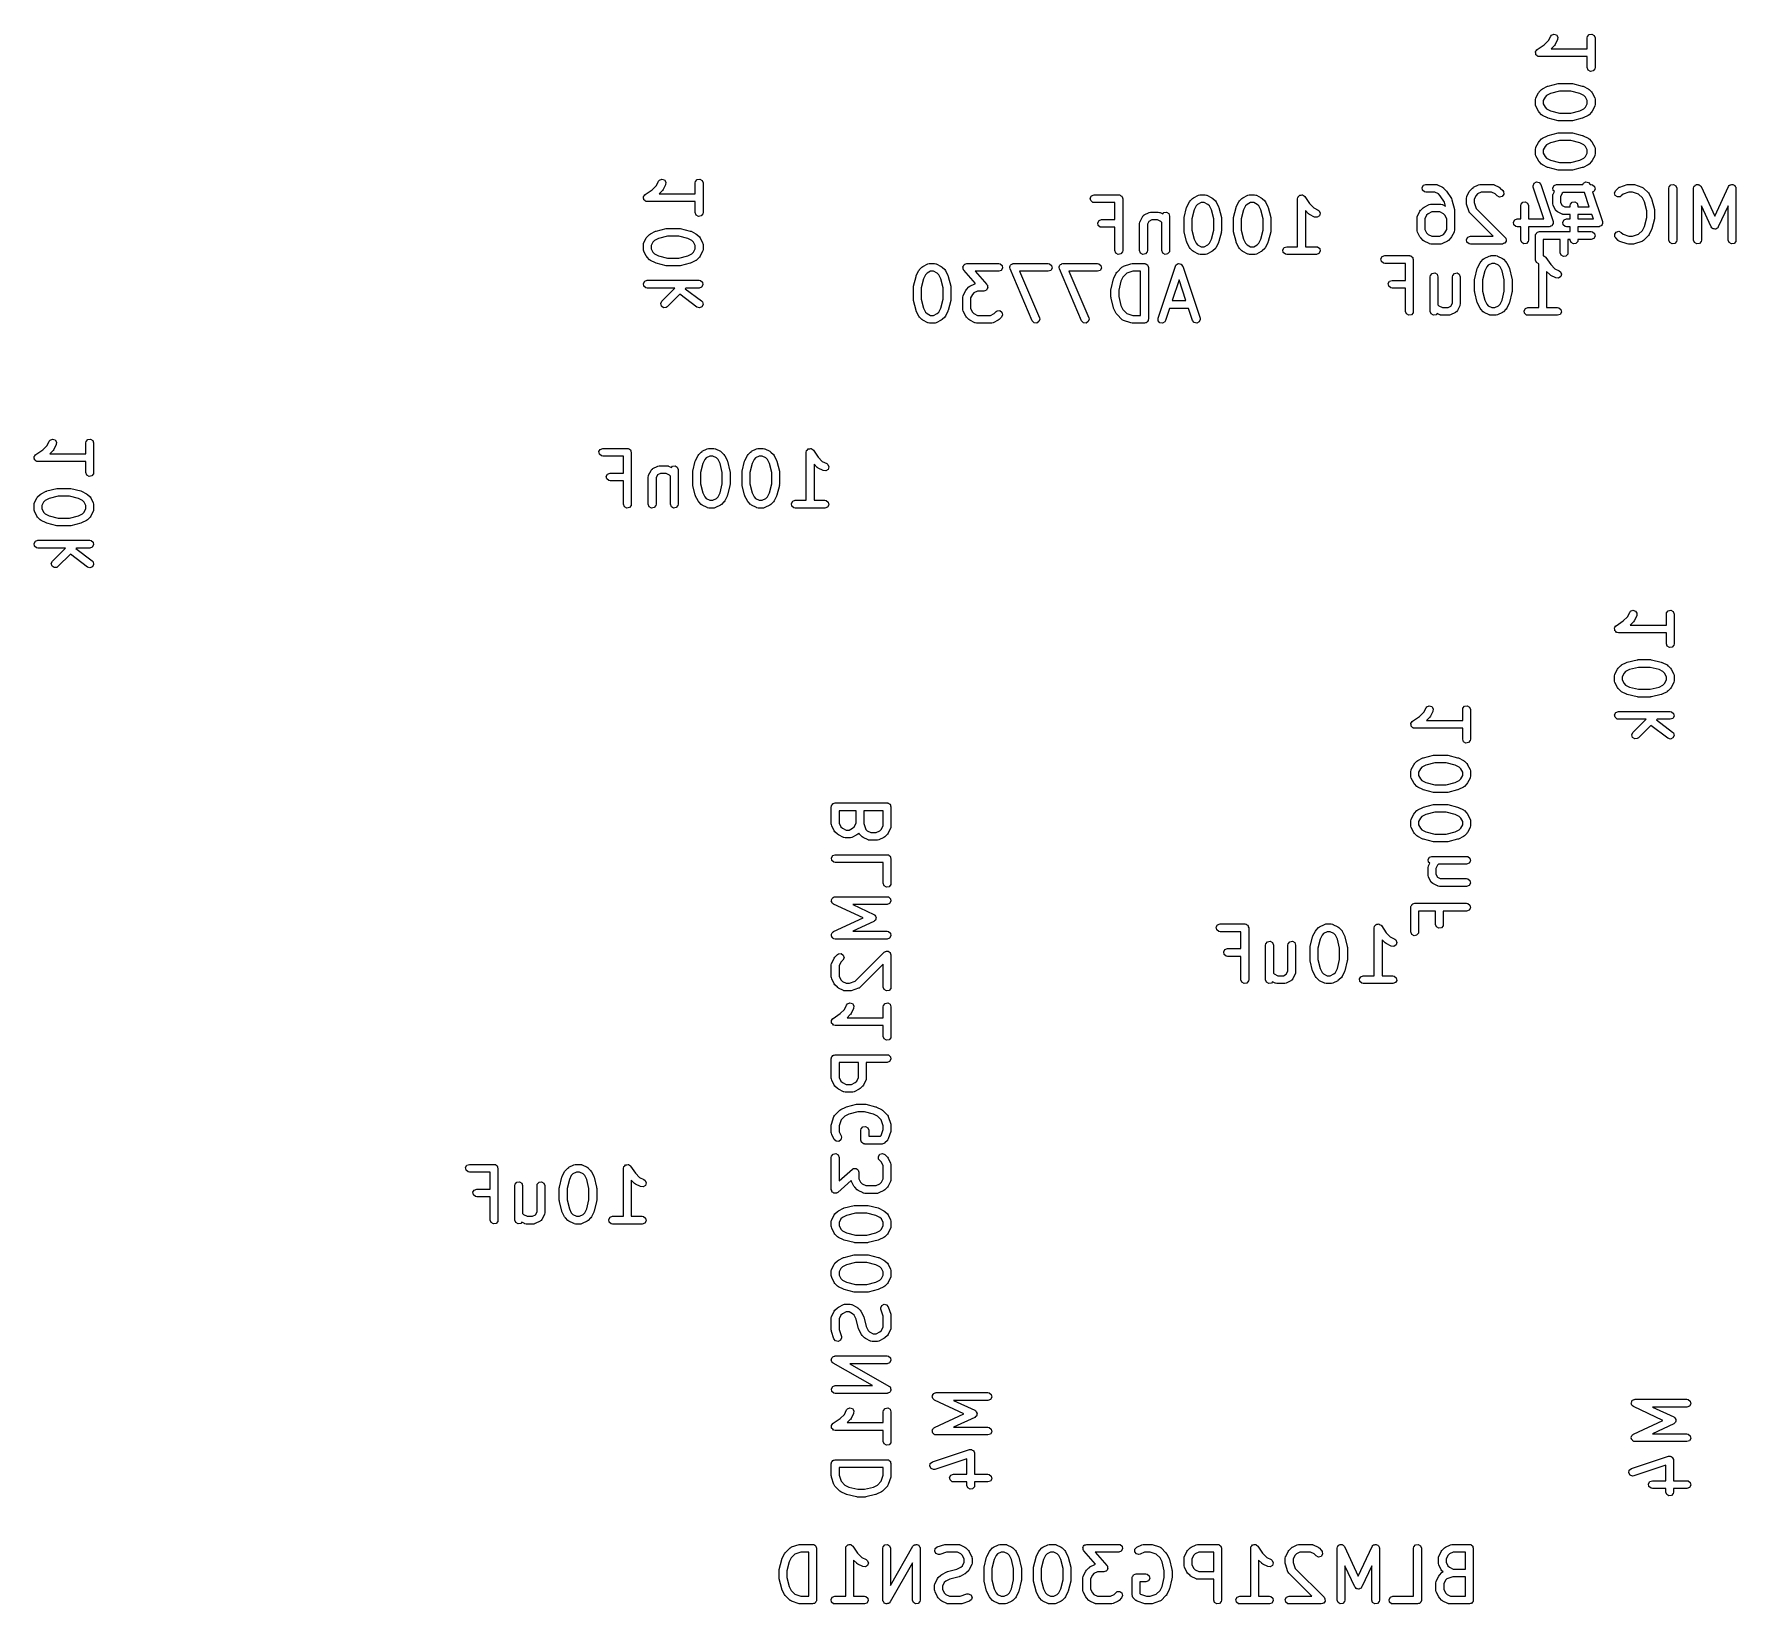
# Model space of a CAD drawing. Extents: x 4.69 to 5.98, y -4.39 to -3.2.
import ezdxf

# ---------------------------------------------------------------- set-up
doc = ezdxf.new("R2010")
doc.units = 0
doc.header["$MEASUREMENT"] = 0
doc.layers.add('BLACK', color=7, linetype='CONTINUOUS')

msp = doc.modelspace()

# ---------------------------------------------------------------- linework, layer by layer
at = {"layer": 'BLACK', "linetype": 'CONTINUOUS'}
for p, q in [((5.83722, -3.20613), (5.83888, -3.20281)), ((5.83888, -3.20281), (5.83949, -3.20199)), ((5.83949, -3.20199), (5.84134, -3.20118)), ((5.84134, -3.20118), (5.84328, -3.20176)), ((5.84328, -3.20176), (5.84439, -3.20345)), ((5.84439, -3.20345), (5.84416, -3.20545)), ((5.86669, -3.20413), (5.86686, -3.20312)), ((5.86669, -3.21243), (5.86669, -3.20413)), ((5.86686, -3.20312), (5.86816, -3.20157)), ((5.86816, -3.20157), (5.87015, -3.20122)), ((5.87015, -3.20122), (5.8719, -3.20223)), ((5.8719, -3.20223), (5.87259, -3.20413)), ((5.87259, -3.20413), (5.87259, -3.22663)), ((5.82736, -3.21487), (5.82745, -3.21472)), ((5.82751, -3.21571), (5.82736, -3.21487)), ((5.82743, -3.21455), (5.82794, -3.21386)), ((5.82745, -3.21472), (5.82743, -3.21455)), ((5.82756, -3.21657), (5.82751, -3.21571)), ((5.82768, -3.21669), (5.82756, -3.21657)), ((5.82771, -3.21686), (5.82768, -3.21669)), ((5.82837, -3.21741), (5.82771, -3.21686)), ((5.82794, -3.21386), (5.82837, -3.21312)), ((5.82837, -3.21312), (5.82853, -3.21306)), ((5.82896, -3.21803), (5.82837, -3.21741)), ((5.82853, -3.21306), (5.82863, -3.21292)), ((5.82863, -3.21292), (5.83401, -3.20934)), ((5.83401, -3.20934), (5.83722, -3.20613)), ((5.84173, -3.20997), (5.83927, -3.21243)), ((5.83927, -3.21243), (5.86669, -3.21243)), ((5.84176, -3.20991), (5.84173, -3.20997)), ((5.84228, -3.2092), (5.84176, -3.20991)), ((5.84416, -3.20545), (5.84228, -3.2092)), ((5.82913, -3.21805), (5.82896, -3.21803)), ((5.82926, -3.21816), (5.82913, -3.21805)), ((5.83027, -3.21833), (5.82926, -3.21816)), ((5.86669, -3.21833), (5.83027, -3.21833)), ((5.86669, -3.22663), (5.86669, -3.21833)), ((5.86738, -3.22853), (5.86669, -3.22663)), ((5.86913, -3.22954), (5.86738, -3.22853)), ((5.87111, -3.22919), (5.86913, -3.22954)), ((5.87241, -3.22764), (5.87111, -3.22919)), ((5.87259, -3.22663), (5.87241, -3.22764)), ((5.83006, -3.24516), (5.83193, -3.24329)), ((5.83193, -3.24329), (5.83265, -3.24278)), ((5.83265, -3.24278), (5.8327, -3.24274)), ((5.8327, -3.24274), (5.83645, -3.24086)), ((5.83645, -3.24086), (5.83694, -3.24072)), ((5.83694, -3.24072), (5.83705, -3.24064)), ((5.83705, -3.24064), (5.84455, -3.23876)), ((5.84455, -3.23876), (5.84514, -3.23872)), ((5.84514, -3.23872), (5.84527, -3.23867)), ((5.84527, -3.23867), (5.85464, -3.23867)), ((5.85464, -3.23867), (5.85522, -3.23878)), ((5.85522, -3.23878), (5.85536, -3.23876)), ((5.85536, -3.23876), (5.86286, -3.24064)), ((5.86286, -3.24064), (5.86332, -3.24084)), ((5.86332, -3.24084), (5.86346, -3.24086)), ((5.86346, -3.24086), (5.86721, -3.24274)), ((5.86721, -3.24274), (5.86792, -3.24326)), ((5.86792, -3.24326), (5.86798, -3.24329)), ((5.86798, -3.24329), (5.86985, -3.24516)), ((5.82732, -3.251), (5.82749, -3.24999)), ((5.82732, -3.25475), (5.82732, -3.251)), ((5.82738, -3.25492), (5.82732, -3.25475)), ((5.82734, -3.25509), (5.82738, -3.25492)), ((5.82763, -3.25607), (5.82734, -3.25509)), ((5.82749, -3.24999), (5.82761, -3.24986)), ((5.82761, -3.24986), (5.82763, -3.24968)), ((5.82763, -3.24968), (5.8295, -3.24593)), ((5.8295, -3.25982), (5.82763, -3.25607)), ((5.8295, -3.24593), (5.83003, -3.24522)), ((5.83003, -3.24522), (5.83006, -3.24516)), ((5.83457, -3.249), (5.83322, -3.2517)), ((5.83322, -3.2517), (5.83322, -3.25405)), ((5.83322, -3.25405), (5.83457, -3.25675)), ((5.83577, -3.2478), (5.83457, -3.249)), ((5.8388, -3.24629), (5.83577, -3.2478)), ((5.84563, -3.24458), (5.8388, -3.24629)), ((5.85428, -3.24458), (5.84563, -3.24458)), ((5.86111, -3.24629), (5.85428, -3.24458)), ((5.86414, -3.2478), (5.86111, -3.24629)), ((5.86534, -3.249), (5.86414, -3.2478)), ((5.86669, -3.2517), (5.86534, -3.249)), ((5.86534, -3.25675), (5.86669, -3.25405)), ((5.86669, -3.25405), (5.86669, -3.2517)), ((5.86985, -3.24516), (5.87036, -3.24589)), ((5.87036, -3.24589), (5.8704, -3.24593)), ((5.8704, -3.24593), (5.87228, -3.24968)), ((5.87228, -3.25607), (5.8704, -3.25982)), ((5.87228, -3.24968), (5.87257, -3.25066)), ((5.8723, -3.2559), (5.87228, -3.25607)), ((5.87241, -3.25576), (5.8723, -3.2559)), ((5.87259, -3.25475), (5.87241, -3.25576)), ((5.87257, -3.25066), (5.87253, -3.25084)), ((5.87253, -3.25084), (5.87259, -3.251)), ((5.87259, -3.251), (5.87259, -3.25475)), ((5.82955, -3.25986), (5.8295, -3.25982)), ((5.83006, -3.26059), (5.82955, -3.25986)), ((5.83193, -3.26246), (5.83006, -3.26059)), ((5.83199, -3.26249), (5.83193, -3.26246)), ((5.8327, -3.26302), (5.83199, -3.26249)), ((5.83645, -3.26489), (5.8327, -3.26302)), ((5.83457, -3.25675), (5.83577, -3.25795)), ((5.83577, -3.25795), (5.8388, -3.25946)), ((5.83659, -3.26491), (5.83645, -3.26489)), ((5.83705, -3.26511), (5.83659, -3.26491)), ((5.84455, -3.26699), (5.83705, -3.26511)), ((5.8388, -3.25946), (5.84563, -3.26117)), ((5.84469, -3.26697), (5.84455, -3.26699)), ((5.84527, -3.26708), (5.84469, -3.26697)), ((5.85464, -3.26708), (5.84527, -3.26708)), ((5.84563, -3.26117), (5.85428, -3.26117)), ((5.85428, -3.26117), (5.86111, -3.25946)), ((5.85477, -3.26703), (5.85464, -3.26708)), ((5.85536, -3.26699), (5.85477, -3.26703)), ((5.86286, -3.26511), (5.85536, -3.26699)), ((5.86111, -3.25946), (5.86414, -3.25795)), ((5.86297, -3.26504), (5.86286, -3.26511)), ((5.86346, -3.26489), (5.86297, -3.26504)), ((5.86721, -3.26302), (5.86346, -3.26489)), ((5.86414, -3.25795), (5.86534, -3.25675)), ((5.86725, -3.26297), (5.86721, -3.26302)), ((5.86798, -3.26246), (5.86725, -3.26297)), ((5.86985, -3.26059), (5.86798, -3.26246)), ((5.86988, -3.26053), (5.86985, -3.26059)), ((5.8704, -3.25982), (5.86988, -3.26053)), ((5.83006, -3.28266), (5.83193, -3.28078)), ((5.83193, -3.28078), (5.83265, -3.28028)), ((5.83265, -3.28028), (5.8327, -3.28023)), ((5.8327, -3.28023), (5.83645, -3.27836)), ((5.83645, -3.27836), (5.83694, -3.27821)), ((5.83694, -3.27821), (5.83705, -3.27813)), ((5.83705, -3.27813), (5.84455, -3.27626)), ((5.84563, -3.28208), (5.8388, -3.28378)), ((5.84455, -3.27626), (5.84514, -3.27622)), ((5.84514, -3.27622), (5.84527, -3.27617)), ((5.84527, -3.27617), (5.85464, -3.27617)), ((5.85428, -3.28208), (5.84563, -3.28208)), ((5.86111, -3.28378), (5.85428, -3.28208)), ((5.85464, -3.27617), (5.85522, -3.27627)), ((5.85522, -3.27627), (5.85536, -3.27626)), ((5.85536, -3.27626), (5.86286, -3.27813)), ((5.86286, -3.27813), (5.86332, -3.27834)), ((5.86332, -3.27834), (5.86346, -3.27836)), ((5.86346, -3.27836), (5.86721, -3.28023)), ((5.86721, -3.28023), (5.86792, -3.28076)), ((5.86792, -3.28076), (5.86798, -3.28078)), ((5.86798, -3.28078), (5.86985, -3.28266)), ((5.82732, -3.2885), (5.82749, -3.28749)), ((5.82732, -3.29225), (5.82732, -3.2885)), ((5.82738, -3.29241), (5.82732, -3.29225)), ((5.82734, -3.29258), (5.82738, -3.29241)), ((5.82763, -3.29357), (5.82734, -3.29258)), ((5.82749, -3.28749), (5.82761, -3.28735)), ((5.82761, -3.28735), (5.82763, -3.28718)), ((5.82763, -3.28718), (5.8295, -3.28343)), ((5.8295, -3.29732), (5.82763, -3.29357)), ((5.8295, -3.28343), (5.83003, -3.28272)), ((5.83003, -3.28272), (5.83006, -3.28266)), ((5.83457, -3.2865), (5.83322, -3.28919)), ((5.83322, -3.28919), (5.83322, -3.29155)), ((5.83322, -3.29155), (5.83457, -3.29425)), ((5.83577, -3.2853), (5.83457, -3.2865)), ((5.83457, -3.29425), (5.83577, -3.29544)), ((5.8388, -3.28378), (5.83577, -3.2853)), ((5.86414, -3.2853), (5.86111, -3.28378)), ((5.86534, -3.2865), (5.86414, -3.2853)), ((5.86414, -3.29544), (5.86534, -3.29425)), ((5.86669, -3.28919), (5.86534, -3.2865)), ((5.86534, -3.29425), (5.86669, -3.29155)), ((5.86669, -3.29155), (5.86669, -3.28919)), ((5.86985, -3.28266), (5.87036, -3.28338)), ((5.87036, -3.28338), (5.8704, -3.28343)), ((5.8704, -3.28343), (5.87228, -3.28718)), ((5.87228, -3.29357), (5.8704, -3.29732)), ((5.87228, -3.28718), (5.87257, -3.28816)), ((5.8723, -3.29339), (5.87228, -3.29357)), ((5.87241, -3.29326), (5.8723, -3.29339)), ((5.87259, -3.29225), (5.87241, -3.29326)), ((5.87257, -3.28816), (5.87253, -3.28833)), ((5.87253, -3.28833), (5.87259, -3.2885)), ((5.87259, -3.2885), (5.87259, -3.29225)), ((5.82955, -3.29736), (5.8295, -3.29732)), ((5.83006, -3.29808), (5.82955, -3.29736)), ((5.83193, -3.29996), (5.83006, -3.29808)), ((5.83199, -3.29999), (5.83193, -3.29996)), ((5.8327, -3.30051), (5.83199, -3.29999)), ((5.83645, -3.30239), (5.8327, -3.30051)), ((5.83577, -3.29544), (5.8388, -3.29696)), ((5.83659, -3.3024), (5.83645, -3.30239)), ((5.83705, -3.30261), (5.83659, -3.3024)), ((5.84455, -3.30448), (5.83705, -3.30261)), ((5.8388, -3.29696), (5.84563, -3.29867)), ((5.84469, -3.30447), (5.84455, -3.30448)), ((5.84527, -3.30457), (5.84469, -3.30447)), ((5.85464, -3.30457), (5.84527, -3.30457)), ((5.84563, -3.29867), (5.85428, -3.29867)), ((5.85428, -3.29867), (5.86111, -3.29696)), ((5.85477, -3.30453), (5.85464, -3.30457)), ((5.85536, -3.30448), (5.85477, -3.30453)), ((5.86286, -3.30261), (5.85536, -3.30448)), ((5.86111, -3.29696), (5.86414, -3.29544)), ((5.86297, -3.30253), (5.86286, -3.30261)), ((5.86346, -3.30239), (5.86297, -3.30253)), ((5.86721, -3.30051), (5.86346, -3.30239)), ((5.86725, -3.30046), (5.86721, -3.30051)), ((5.86798, -3.29996), (5.86725, -3.30046)), ((5.86985, -3.29808), (5.86798, -3.29996)), ((5.86988, -3.29803), (5.86985, -3.29808)), ((5.8704, -3.29732), (5.86988, -3.29803)), ((5.15131, -3.32302), (5.15669, -3.31943)), ((5.15669, -3.31943), (5.15989, -3.31623)), ((5.15989, -3.31623), (5.16155, -3.31291)), ((5.16155, -3.31291), (5.16216, -3.31208)), ((5.16441, -3.32006), (5.16195, -3.32252)), ((5.16216, -3.31208), (5.16402, -3.31128)), ((5.16402, -3.31128), (5.16595, -3.31185)), ((5.16443, -3.32), (5.16441, -3.32006)), ((5.16496, -3.3193), (5.16443, -3.32)), ((5.16684, -3.31555), (5.16496, -3.3193)), ((5.16595, -3.31185), (5.16707, -3.31354)), ((5.16707, -3.31354), (5.16684, -3.31555)), ((5.18936, -3.31423), (5.18954, -3.31322)), ((5.18936, -3.32252), (5.18936, -3.31423)), ((5.18954, -3.31322), (5.19084, -3.31167)), ((5.19084, -3.31167), (5.19283, -3.31132)), ((5.19283, -3.31132), (5.19458, -3.31233)), ((5.19458, -3.31233), (5.19527, -3.31423)), ((5.19527, -3.31423), (5.19527, -3.33672)), ((5.7412, -3.31779), (5.74221, -3.31604)), ((5.74155, -3.31978), (5.7412, -3.31779)), ((5.7431, -3.32107), (5.74155, -3.31978)), ((5.74221, -3.31604), (5.74411, -3.31535)), ((5.74411, -3.31535), (5.75161, -3.31535)), ((5.75161, -3.31535), (5.75262, -3.31553)), ((5.75262, -3.31553), (5.75276, -3.31564)), ((5.75276, -3.31564), (5.75293, -3.31566)), ((5.75293, -3.31566), (5.75668, -3.31753)), ((5.75668, -3.31753), (5.75739, -3.31806)), ((5.75739, -3.31806), (5.75745, -3.31809)), ((5.75745, -3.31809), (5.75932, -3.31996)), ((5.75932, -3.31996), (5.75958, -3.32033)), ((5.75958, -3.32033), (5.75969, -3.32041)), ((5.75969, -3.32041), (5.76344, -3.32604)), ((5.77522, -3.32448), (5.77709, -3.32073)), ((5.77709, -3.32073), (5.77762, -3.32002)), ((5.77762, -3.32002), (5.77764, -3.31996)), ((5.77764, -3.31996), (5.77952, -3.31809)), ((5.77952, -3.31809), (5.78024, -3.31758)), ((5.78024, -3.31758), (5.78029, -3.31753)), ((5.78029, -3.31753), (5.78404, -3.31566)), ((5.78404, -3.31566), (5.78502, -3.31537)), ((5.78502, -3.31537), (5.78519, -3.31541)), ((5.78519, -3.31541), (5.78536, -3.31535)), ((5.78536, -3.31535), (5.79473, -3.31535)), ((5.79473, -3.31535), (5.79574, -3.31553)), ((5.79574, -3.31553), (5.79588, -3.31564)), ((5.79588, -3.31564), (5.79605, -3.31566)), ((5.79605, -3.31566), (5.7998, -3.31753)), ((5.7998, -3.31753), (5.80051, -3.31806)), ((5.80051, -3.31806), (5.80057, -3.31809)), ((5.80057, -3.31809), (5.80244, -3.31996)), ((5.80244, -3.31996), (5.80303, -3.3208)), ((5.80303, -3.3208), (5.80321, -3.32281)), ((5.82552, -3.31634), (5.82627, -3.31447)), ((5.82567, -3.31736), (5.82552, -3.31634)), ((5.83375, -3.34159), (5.82567, -3.31736)), ((5.82627, -3.31447), (5.82804, -3.3135)), ((5.82804, -3.3135), (5.83002, -3.31391)), ((5.83002, -3.31391), (5.83128, -3.31549)), ((5.83128, -3.31549), (5.84065, -3.34361)), ((5.84048, -3.31798), (5.84149, -3.31623)), ((5.84083, -3.31997), (5.84048, -3.31798)), ((5.84075, -3.3228), (5.84177, -3.32076)), ((5.84177, -3.32076), (5.84083, -3.31997)), ((5.84149, -3.31623), (5.84339, -3.31554)), ((5.84339, -3.31554), (5.86334, -3.31554)), ((5.86334, -3.31554), (5.86376, -3.31447)), ((5.86376, -3.31447), (5.86554, -3.3135)), ((5.86554, -3.3135), (5.86752, -3.31391)), ((5.86752, -3.31391), (5.86877, -3.31549)), ((5.86877, -3.31549), (5.86879, -3.31554)), ((5.86879, -3.31554), (5.86964, -3.31554)), ((5.86964, -3.31554), (5.87065, -3.31572)), ((5.87154, -3.32075), (5.87064, -3.32108)), ((5.87065, -3.31572), (5.8722, -3.31702)), ((5.87255, -3.31901), (5.87154, -3.32075)), ((5.8722, -3.31702), (5.87255, -3.31901)), ((5.8874, -3.32179), (5.88826, -3.31996)), ((5.88826, -3.31996), (5.89013, -3.31809)), ((5.89013, -3.31809), (5.89097, -3.3175)), ((5.89097, -3.3175), (5.89115, -3.31748)), ((5.89115, -3.31748), (5.89128, -3.31737)), ((5.89128, -3.31737), (5.89691, -3.3155)), ((5.89691, -3.3155), (5.89778, -3.31537)), ((5.89778, -3.31537), (5.89784, -3.31535)), ((5.89784, -3.31535), (5.90159, -3.31535)), ((5.90159, -3.31535), (5.90246, -3.3155)), ((5.90246, -3.3155), (5.90253, -3.3155)), ((5.90253, -3.3155), (5.90815, -3.31737)), ((5.90815, -3.31737), (5.90905, -3.31786)), ((5.90905, -3.31786), (5.90914, -3.31801)), ((5.90914, -3.31801), (5.9093, -3.31809)), ((5.9093, -3.31809), (5.91305, -3.32184)), ((5.92864, -3.3183), (5.92881, -3.31729)), ((5.92864, -3.35767), (5.92864, -3.3183)), ((5.92881, -3.31729), (5.93011, -3.31574)), ((5.93011, -3.31574), (5.9321, -3.31539)), ((5.9321, -3.31539), (5.93385, -3.3164)), ((5.93385, -3.3164), (5.93454, -3.3183)), ((5.93454, -3.3183), (5.93454, -3.35767)), ((5.94738, -3.3183), (5.94756, -3.31729)), ((5.94738, -3.35767), (5.94738, -3.3183)), ((5.94756, -3.31729), (5.94781, -3.31699)), ((5.94781, -3.31699), (5.94792, -3.31661)), ((5.94792, -3.31661), (5.94844, -3.31624)), ((5.94844, -3.31624), (5.94886, -3.31574)), ((5.94886, -3.31574), (5.94925, -3.31567)), ((5.94925, -3.31567), (5.94957, -3.31545)), ((5.94957, -3.31545), (5.95021, -3.3155)), ((5.95021, -3.3155), (5.95085, -3.31539)), ((5.95085, -3.31539), (5.95119, -3.31559)), ((5.95119, -3.31559), (5.95158, -3.31562)), ((5.95158, -3.31562), (5.95204, -3.31608)), ((5.95204, -3.31608), (5.9526, -3.3164)), ((5.9526, -3.3164), (5.95273, -3.31677)), ((5.95273, -3.31677), (5.95301, -3.31705)), ((5.95301, -3.31705), (5.96346, -3.33944)), ((5.96346, -3.33944), (5.97391, -3.31705)), ((5.97391, -3.31705), (5.97449, -3.31621)), ((5.97449, -3.31621), (5.97485, -3.31604)), ((5.97485, -3.31604), (5.97511, -3.31574)), ((5.97511, -3.31574), (5.97574, -3.31563)), ((5.97574, -3.31563), (5.97633, -3.31536)), ((5.97633, -3.31536), (5.97671, -3.31546)), ((5.97671, -3.31546), (5.9771, -3.31539)), ((5.9771, -3.31539), (5.97765, -3.31571)), ((5.97765, -3.31571), (5.97828, -3.31588)), ((5.97828, -3.31588), (5.9785, -3.3162)), ((5.9785, -3.3162), (5.97884, -3.3164)), ((5.97884, -3.3164), (5.97906, -3.31701)), ((5.97906, -3.31701), (5.97943, -3.31754)), ((5.97943, -3.31754), (5.9794, -3.31793)), ((5.9794, -3.31793), (5.97954, -3.3183)), ((5.97954, -3.3183), (5.97954, -3.35767)), ((5.15004, -3.32496), (5.15012, -3.32481)), ((5.15019, -3.32581), (5.15004, -3.32496)), ((5.15011, -3.32465), (5.15062, -3.32395)), ((5.15012, -3.32481), (5.15011, -3.32465)), ((5.15024, -3.32666), (5.15019, -3.32581)), ((5.15036, -3.32678), (5.15024, -3.32666)), ((5.15039, -3.32695), (5.15036, -3.32678)), ((5.15104, -3.3275), (5.15039, -3.32695)), ((5.15062, -3.32395), (5.15105, -3.32321)), ((5.15164, -3.32812), (5.15104, -3.3275)), ((5.15105, -3.32321), (5.15121, -3.32315)), ((5.15121, -3.32315), (5.15131, -3.32302)), ((5.15181, -3.32814), (5.15164, -3.32812)), ((5.15194, -3.32825), (5.15181, -3.32814)), ((5.15295, -3.32843), (5.15194, -3.32825)), ((5.18936, -3.32843), (5.15295, -3.32843)), ((5.16195, -3.32252), (5.18936, -3.32252)), ((5.18936, -3.33672), (5.18936, -3.32843)), ((5.48929, -3.3257), (5.4903, -3.32395)), ((5.48964, -3.32769), (5.48929, -3.3257)), ((5.49119, -3.32899), (5.48964, -3.32769)), ((5.4903, -3.32395), (5.4922, -3.32326)), ((5.4922, -3.32917), (5.49119, -3.32899)), ((5.4922, -3.32326), (5.51095, -3.32326)), ((5.50799, -3.32917), (5.4922, -3.32917)), ((5.50799, -3.34201), (5.50799, -3.32917)), ((5.51095, -3.32326), (5.51133, -3.32333)), ((5.51133, -3.32333), (5.51146, -3.32331)), ((5.51146, -3.32331), (5.51157, -3.32337)), ((5.51157, -3.32337), (5.51196, -3.32344)), ((5.51196, -3.32344), (5.51254, -3.32393)), ((5.51254, -3.32393), (5.51321, -3.32432)), ((5.51321, -3.32432), (5.5133, -3.32457)), ((5.5133, -3.32457), (5.5135, -3.32474)), ((5.5135, -3.32474), (5.51364, -3.32549)), ((5.51364, -3.32549), (5.5139, -3.32621)), ((5.5139, -3.32621), (5.5139, -3.36558)), ((5.56057, -3.3405), (5.56245, -3.333)), ((5.56245, -3.333), (5.56266, -3.33253)), ((5.56266, -3.33253), (5.56267, -3.33239)), ((5.56267, -3.33239), (5.56455, -3.32864)), ((5.56455, -3.32864), (5.56507, -3.32793)), ((5.56507, -3.32793), (5.5651, -3.32787)), ((5.5651, -3.32787), (5.56698, -3.326)), ((5.56698, -3.326), (5.5677, -3.32549)), ((5.5677, -3.32549), (5.56774, -3.32545)), ((5.56774, -3.32545), (5.57149, -3.32357)), ((5.56962, -3.33171), (5.5681, -3.33474)), ((5.57081, -3.33051), (5.56962, -3.33171)), ((5.57351, -3.32917), (5.57081, -3.33051)), ((5.57149, -3.32357), (5.57248, -3.32328)), ((5.57248, -3.32328), (5.57265, -3.32332)), ((5.57265, -3.32332), (5.57281, -3.32326)), ((5.57281, -3.32326), (5.57656, -3.32326)), ((5.57587, -3.32917), (5.57351, -3.32917)), ((5.57856, -3.33051), (5.57587, -3.32917)), ((5.57656, -3.32326), (5.57757, -3.32344)), ((5.57757, -3.32344), (5.57771, -3.32355)), ((5.57771, -3.32355), (5.57788, -3.32357)), ((5.57788, -3.32357), (5.58163, -3.32545)), ((5.57976, -3.33171), (5.57856, -3.33051)), ((5.58128, -3.33474), (5.57976, -3.33171)), ((5.58163, -3.32545), (5.58234, -3.32597)), ((5.58234, -3.32597), (5.5824, -3.326)), ((5.5824, -3.326), (5.58427, -3.32787)), ((5.58427, -3.32787), (5.58478, -3.3286)), ((5.58478, -3.3286), (5.58483, -3.32864)), ((5.58483, -3.32864), (5.5867, -3.33239)), ((5.5867, -3.33239), (5.58685, -3.33288)), ((5.58685, -3.33288), (5.58693, -3.333)), ((5.58693, -3.333), (5.5888, -3.3405)), ((5.59807, -3.3405), (5.59994, -3.333)), ((5.59994, -3.333), (5.60015, -3.33253)), ((5.60015, -3.33253), (5.60017, -3.33239)), ((5.60017, -3.33239), (5.60204, -3.32864)), ((5.60204, -3.32864), (5.60257, -3.32793)), ((5.60257, -3.32793), (5.6026, -3.32787)), ((5.6026, -3.32787), (5.60447, -3.326)), ((5.60447, -3.326), (5.60519, -3.32549)), ((5.60519, -3.32549), (5.60524, -3.32545)), ((5.60524, -3.32545), (5.60899, -3.32357)), ((5.60711, -3.33171), (5.6056, -3.33474)), ((5.60831, -3.33051), (5.60711, -3.33171)), ((5.61101, -3.32917), (5.60831, -3.33051)), ((5.60899, -3.32357), (5.60997, -3.32328)), ((5.60997, -3.32328), (5.61014, -3.32332)), ((5.61014, -3.32332), (5.61031, -3.32326)), ((5.61031, -3.32326), (5.61406, -3.32326)), ((5.61336, -3.32917), (5.61101, -3.32917)), ((5.61606, -3.33051), (5.61336, -3.32917)), ((5.61406, -3.32326), (5.61507, -3.32344)), ((5.61507, -3.32344), (5.6152, -3.32355)), ((5.6152, -3.32355), (5.61538, -3.32357)), ((5.61538, -3.32357), (5.61913, -3.32545)), ((5.61726, -3.33171), (5.61606, -3.33051)), ((5.61877, -3.33474), (5.61726, -3.33171)), ((5.61913, -3.32545), (5.61984, -3.32597)), ((5.61984, -3.32597), (5.6199, -3.326)), ((5.6199, -3.326), (5.62177, -3.32787)), ((5.62177, -3.32787), (5.62228, -3.3286)), ((5.62228, -3.3286), (5.62232, -3.32864)), ((5.62232, -3.32864), (5.6242, -3.33239)), ((5.6242, -3.33239), (5.62434, -3.33288)), ((5.62434, -3.33288), (5.62442, -3.333)), ((5.62442, -3.333), (5.6263, -3.3405)), ((5.64673, -3.32621), (5.6469, -3.3252)), ((5.64673, -3.36263), (5.64673, -3.32621)), ((5.6469, -3.3252), (5.64701, -3.32507)), ((5.64701, -3.32507), (5.64703, -3.3249)), ((5.64703, -3.3249), (5.64765, -3.32431)), ((5.64765, -3.32431), (5.6482, -3.32366)), ((5.6482, -3.32366), (5.64837, -3.32363)), ((5.64837, -3.32363), (5.64849, -3.32351)), ((5.64849, -3.32351), (5.64935, -3.32345)), ((5.64935, -3.32345), (5.65019, -3.32331)), ((5.65019, -3.32331), (5.65034, -3.32339)), ((5.65034, -3.32339), (5.65051, -3.32338)), ((5.65051, -3.32338), (5.6512, -3.32389)), ((5.6512, -3.32389), (5.65194, -3.32432)), ((5.65194, -3.32432), (5.652, -3.32447)), ((5.652, -3.32447), (5.65214, -3.32458)), ((5.65214, -3.32458), (5.65572, -3.32996)), ((5.65572, -3.32996), (5.65893, -3.33316)), ((5.65893, -3.33316), (5.66225, -3.33482)), ((5.74015, -3.33496), (5.74202, -3.33308)), ((5.74202, -3.33308), (5.74275, -3.33258)), ((5.74275, -3.33258), (5.74279, -3.33253)), ((5.74279, -3.33253), (5.74654, -3.33066)), ((5.74411, -3.32125), (5.7431, -3.32107)), ((5.75091, -3.32125), (5.74411, -3.32125)), ((5.74654, -3.33066), (5.74752, -3.33036)), ((5.74752, -3.33036), (5.74769, -3.33041)), ((5.74769, -3.33041), (5.74786, -3.33035)), ((5.74786, -3.33035), (5.75536, -3.33035)), ((5.75361, -3.3226), (5.75091, -3.32125)), ((5.75494, -3.32393), (5.75361, -3.3226)), ((5.75824, -3.32889), (5.75494, -3.32393)), ((5.75536, -3.33035), (5.75637, -3.33052)), ((5.75637, -3.33052), (5.75651, -3.33064)), ((5.75651, -3.33064), (5.75668, -3.33066)), ((5.75668, -3.33066), (5.75897, -3.3318)), ((5.75897, -3.3318), (5.75824, -3.32889)), ((5.76344, -3.32604), (5.76384, -3.32694)), ((5.76384, -3.32694), (5.76385, -3.32696)), ((5.76385, -3.32696), (5.76572, -3.33446)), ((5.7749, -3.3258), (5.77508, -3.32479)), ((5.7749, -3.32955), (5.7749, -3.3258)), ((5.77493, -3.32961), (5.7749, -3.32955)), ((5.77506, -3.33048), (5.77493, -3.32961)), ((5.77693, -3.33611), (5.77506, -3.33048)), ((5.77508, -3.32479), (5.7752, -3.32465)), ((5.7752, -3.32465), (5.77522, -3.32448)), ((5.78216, -3.3238), (5.78081, -3.3265)), ((5.78081, -3.3265), (5.78081, -3.32907)), ((5.78081, -3.32907), (5.78231, -3.33358)), ((5.78336, -3.3226), (5.78216, -3.3238)), ((5.78231, -3.33358), (5.80432, -3.35558)), ((5.78605, -3.32125), (5.78336, -3.3226)), ((5.79403, -3.32125), (5.78605, -3.32125)), ((5.79673, -3.3226), (5.79403, -3.32125)), ((5.79827, -3.32414), (5.79673, -3.3226)), ((5.8001, -3.32499), (5.79827, -3.32414)), ((5.80205, -3.32447), (5.8001, -3.32499)), ((5.80321, -3.32281), (5.80205, -3.32447)), ((5.81615, -3.33142), (5.81633, -3.33041)), ((5.81615, -3.34159), (5.81615, -3.33142)), ((5.81633, -3.33041), (5.81763, -3.32887)), ((5.81763, -3.32887), (5.81961, -3.32852)), ((5.81961, -3.32852), (5.82136, -3.32953)), ((5.82136, -3.32953), (5.82205, -3.33142)), ((5.82205, -3.33142), (5.82205, -3.34159)), ((5.84044, -3.32412), (5.84062, -3.32311)), ((5.84044, -3.32974), (5.84044, -3.32412)), ((5.8405, -3.32991), (5.84044, -3.32974)), ((5.84046, -3.33008), (5.8405, -3.32991)), ((5.84075, -3.33106), (5.84046, -3.33008)), ((5.84062, -3.32311), (5.84073, -3.32297)), ((5.84073, -3.32297), (5.84075, -3.3228)), ((5.84263, -3.33481), (5.84075, -3.33106)), ((5.84769, -3.32212), (5.84634, -3.32481)), ((5.84634, -3.32481), (5.84634, -3.32904)), ((5.84634, -3.32904), (5.84747, -3.33129)), ((5.84747, -3.33129), (5.84971, -3.33241)), ((5.84836, -3.32145), (5.84769, -3.32212)), ((5.86453, -3.32145), (5.84836, -3.32145)), ((5.84971, -3.33241), (5.85364, -3.33241)), ((5.85364, -3.33142), (5.85382, -3.33041)), ((5.85364, -3.33241), (5.85364, -3.33142)), ((5.85382, -3.33041), (5.85512, -3.32887)), ((5.85512, -3.32887), (5.85711, -3.32852)), ((5.85711, -3.32852), (5.85886, -3.32953)), ((5.85886, -3.32953), (5.85955, -3.33142)), ((5.85955, -3.33142), (5.85955, -3.33241)), ((5.85955, -3.33241), (5.86819, -3.33241)), ((5.86819, -3.33241), (5.86453, -3.32145)), ((5.87064, -3.32108), (5.87815, -3.34361)), ((5.88792, -3.32374), (5.8874, -3.32179)), ((5.88958, -3.3249), (5.88792, -3.32374)), ((5.89159, -3.32473), (5.88958, -3.3249)), ((5.89243, -3.32414), (5.89159, -3.32473)), ((5.89381, -3.32276), (5.89243, -3.32414)), ((5.89832, -3.32125), (5.89381, -3.32276)), ((5.90111, -3.32125), (5.89832, -3.32125)), ((5.90562, -3.32276), (5.90111, -3.32125)), ((5.90854, -3.32567), (5.90562, -3.32276)), ((5.91005, -3.3287), (5.90854, -3.32567)), ((5.91176, -3.33554), (5.91005, -3.3287)), ((5.91305, -3.32184), (5.91356, -3.32256)), ((5.91356, -3.32256), (5.91361, -3.3226)), ((5.91361, -3.3226), (5.91548, -3.32635)), ((5.91548, -3.32635), (5.91563, -3.32684)), ((5.91563, -3.32684), (5.9157, -3.32696)), ((5.9157, -3.32696), (5.91758, -3.33446)), ((5.96078, -3.34767), (5.95329, -3.33161)), ((5.95329, -3.33161), (5.95329, -3.35767)), ((5.97363, -3.33161), (5.96613, -3.34767)), ((5.97363, -3.35767), (5.97363, -3.33161)), ((5.19005, -3.33862), (5.18936, -3.33672)), ((5.1918, -3.33963), (5.19005, -3.33862)), ((5.19379, -3.33928), (5.1918, -3.33963)), ((5.19509, -3.33773), (5.19379, -3.33928)), ((5.19527, -3.33672), (5.19509, -3.33773)), ((5.49491, -3.34445), (5.49592, -3.3427)), ((5.49527, -3.34644), (5.49491, -3.34445)), ((5.49681, -3.34774), (5.49527, -3.34644)), ((5.49592, -3.3427), (5.49782, -3.34201)), ((5.49782, -3.34201), (5.50799, -3.34201)), ((5.52674, -3.34496), (5.52692, -3.34395)), ((5.52674, -3.36558), (5.52674, -3.34496)), ((5.52692, -3.34395), (5.52703, -3.34382)), ((5.52703, -3.34382), (5.52705, -3.34364)), ((5.52705, -3.34364), (5.52893, -3.33989)), ((5.52893, -3.33989), (5.52954, -3.33907)), ((5.52954, -3.33907), (5.52994, -3.33889)), ((5.52994, -3.33889), (5.53025, -3.33857)), ((5.53025, -3.33857), (5.534, -3.3367)), ((5.53377, -3.34341), (5.53265, -3.34566)), ((5.53265, -3.34566), (5.53265, -3.36558)), ((5.53601, -3.34229), (5.53377, -3.34341)), ((5.534, -3.3367), (5.53498, -3.3364)), ((5.53498, -3.3364), (5.53515, -3.33644)), ((5.53515, -3.33644), (5.53532, -3.33638)), ((5.53532, -3.33638), (5.54094, -3.33638)), ((5.54024, -3.34229), (5.53601, -3.34229)), ((5.54294, -3.34364), (5.54024, -3.34229)), ((5.54094, -3.33638), (5.54195, -3.33656)), ((5.54195, -3.33656), (5.54209, -3.33668)), ((5.54209, -3.33668), (5.54226, -3.3367)), ((5.54226, -3.3367), (5.5443, -3.33772)), ((5.54361, -3.34431), (5.54294, -3.34364)), ((5.54361, -3.36558), (5.54361, -3.34431)), ((5.5443, -3.33772), (5.54509, -3.33678)), ((5.54509, -3.33678), (5.54708, -3.33643)), ((5.54708, -3.33643), (5.54883, -3.33744)), ((5.54883, -3.33744), (5.54952, -3.33934)), ((5.54952, -3.33934), (5.54952, -3.36558)), ((5.56049, -3.34121), (5.56059, -3.34063)), ((5.56049, -3.35059), (5.56049, -3.34121)), ((5.56059, -3.34063), (5.56057, -3.3405)), ((5.5681, -3.33474), (5.56639, -3.34157)), ((5.56639, -3.34157), (5.56639, -3.35022)), ((5.58298, -3.34157), (5.58128, -3.33474)), ((5.58298, -3.35022), (5.58298, -3.34157)), ((5.5888, -3.3405), (5.58884, -3.34108)), ((5.58884, -3.34108), (5.58889, -3.34121)), ((5.58889, -3.34121), (5.58889, -3.35059)), ((5.59798, -3.34121), (5.59808, -3.34063)), ((5.59798, -3.35059), (5.59798, -3.34121)), ((5.59808, -3.34063), (5.59807, -3.3405)), ((5.6056, -3.33474), (5.60389, -3.34157)), ((5.60389, -3.34157), (5.60389, -3.35022)), ((5.62048, -3.34157), (5.61877, -3.33474)), ((5.62048, -3.35022), (5.62048, -3.34157)), ((5.6263, -3.3405), (5.62634, -3.34108)), ((5.62634, -3.34108), (5.62638, -3.34121)), ((5.62638, -3.34121), (5.62638, -3.35059)), ((5.65509, -3.33768), (5.65263, -3.33522)), ((5.65263, -3.33522), (5.65263, -3.36263)), ((5.65515, -3.3377), (5.65509, -3.33768)), ((5.65586, -3.33823), (5.65515, -3.3377)), ((5.65961, -3.3401), (5.65586, -3.33823)), ((5.66161, -3.34033), (5.65961, -3.3401)), ((5.6633, -3.33922), (5.66161, -3.34033)), ((5.66225, -3.33482), (5.66307, -3.33543)), ((5.66307, -3.33543), (5.66387, -3.33729)), ((5.66387, -3.33729), (5.6633, -3.33922)), ((5.73741, -3.3408), (5.73759, -3.33979)), ((5.73741, -3.35017), (5.73741, -3.3408)), ((5.73759, -3.33979), (5.7377, -3.33965)), ((5.7377, -3.33965), (5.73772, -3.33948)), ((5.73772, -3.33948), (5.7396, -3.33573)), ((5.7396, -3.33573), (5.74012, -3.33502)), ((5.74012, -3.33502), (5.74015, -3.33496)), ((5.74466, -3.3388), (5.74331, -3.34149)), ((5.74331, -3.34149), (5.74331, -3.34947)), ((5.74586, -3.3376), (5.74466, -3.3388)), ((5.74856, -3.33625), (5.74586, -3.3376)), ((5.75466, -3.33625), (5.74856, -3.33625)), ((5.75736, -3.3376), (5.75466, -3.33625)), ((5.75856, -3.3388), (5.75736, -3.3376)), ((5.75991, -3.34149), (5.75856, -3.3388)), ((5.75991, -3.34947), (5.75991, -3.34149)), ((5.76572, -3.33446), (5.76577, -3.33504)), ((5.76577, -3.33504), (5.76581, -3.33517)), ((5.76581, -3.33517), (5.76581, -3.35017)), ((5.77704, -3.33624), (5.77693, -3.33611)), ((5.77706, -3.33642), (5.77704, -3.33624)), ((5.77764, -3.33726), (5.77706, -3.33642)), ((5.7951, -3.35472), (5.77764, -3.33726)), ((5.81057, -3.34403), (5.81158, -3.34228)), ((5.81092, -3.34602), (5.81057, -3.34403)), ((5.81247, -3.34732), (5.81092, -3.34602)), ((5.81158, -3.34228), (5.81348, -3.34159)), ((5.81348, -3.34159), (5.81615, -3.34159)), ((5.82205, -3.34159), (5.83375, -3.34159)), ((5.83975, -3.34681), (5.83899, -3.34708)), ((5.83986, -3.34661), (5.83975, -3.34681)), ((5.84006, -3.34651), (5.83986, -3.34661)), ((5.84035, -3.34576), (5.84006, -3.34651)), ((5.84076, -3.34506), (5.84035, -3.34576)), ((5.84065, -3.34361), (5.8408, -3.34463)), ((5.8408, -3.34463), (5.84072, -3.34484)), ((5.84072, -3.34484), (5.84076, -3.34506)), ((5.84295, -3.33512), (5.84263, -3.33481)), ((5.84312, -3.33552), (5.84295, -3.33512)), ((5.84395, -3.33613), (5.84312, -3.33552)), ((5.8477, -3.33801), (5.84395, -3.33613)), ((5.84787, -3.33803), (5.8477, -3.33801)), ((5.84801, -3.33814), (5.84787, -3.33803)), ((5.84902, -3.33832), (5.84801, -3.33814)), ((5.84807, -3.34403), (5.84908, -3.34228)), ((5.84842, -3.34602), (5.84807, -3.34403)), ((5.84996, -3.34732), (5.84842, -3.34602)), ((5.85364, -3.33832), (5.84902, -3.33832)), ((5.84908, -3.34228), (5.85097, -3.34159)), ((5.85097, -3.34159), (5.85364, -3.34159)), ((5.85364, -3.34159), (5.85364, -3.33832)), ((5.86964, -3.33832), (5.85955, -3.33832)), ((5.85955, -3.33832), (5.85955, -3.34159)), ((5.85955, -3.34159), (5.87125, -3.34159)), ((5.8701, -3.33815), (5.86964, -3.33832)), ((5.87125, -3.34159), (5.8701, -3.33815)), ((5.87724, -3.34681), (5.87649, -3.34708)), ((5.87736, -3.34661), (5.87724, -3.34681)), ((5.87755, -3.34651), (5.87736, -3.34661)), ((5.87785, -3.34576), (5.87755, -3.34651)), ((5.87825, -3.34506), (5.87785, -3.34576)), ((5.87815, -3.34361), (5.8783, -3.34463)), ((5.8783, -3.34463), (5.87821, -3.34484)), ((5.87821, -3.34484), (5.87825, -3.34506)), ((5.91005, -3.34727), (5.91176, -3.34043)), ((5.91176, -3.34043), (5.91176, -3.33554)), ((5.91758, -3.34151), (5.9157, -3.34901)), ((5.91767, -3.3408), (5.91757, -3.34138)), ((5.91757, -3.34138), (5.91758, -3.34151)), ((5.91758, -3.33446), (5.91762, -3.33504)), ((5.91762, -3.33504), (5.91767, -3.33517)), ((5.91767, -3.33517), (5.91767, -3.3408)), ((5.15028, -3.35995), (5.1503, -3.35977)), ((5.1503, -3.35977), (5.15218, -3.35602)), ((5.15218, -3.35602), (5.15271, -3.35532)), ((5.15271, -3.35532), (5.15273, -3.35526)), ((5.15273, -3.35526), (5.15461, -3.35338)), ((5.15461, -3.35338), (5.15533, -3.35288)), ((5.15533, -3.35288), (5.15537, -3.35283)), ((5.15537, -3.35283), (5.15912, -3.35095)), ((5.15725, -3.35909), (5.1559, -3.36179)), ((5.15844, -3.3579), (5.15725, -3.35909)), ((5.16148, -3.35638), (5.15844, -3.3579)), ((5.15912, -3.35095), (5.15961, -3.35081)), ((5.15961, -3.35081), (5.15973, -3.35073)), ((5.15973, -3.35073), (5.16723, -3.34886)), ((5.16831, -3.35467), (5.16148, -3.35638)), ((5.16723, -3.34886), (5.16782, -3.34881)), ((5.16782, -3.34881), (5.16794, -3.34877)), ((5.16794, -3.34877), (5.17732, -3.34877)), ((5.17695, -3.35467), (5.16831, -3.35467)), ((5.18379, -3.35638), (5.17695, -3.35467)), ((5.17732, -3.34877), (5.1779, -3.34887)), ((5.1779, -3.34887), (5.17803, -3.34886)), ((5.17803, -3.34886), (5.18553, -3.35073)), ((5.18682, -3.3579), (5.18379, -3.35638)), ((5.18553, -3.35073), (5.186, -3.35094)), ((5.186, -3.35094), (5.18614, -3.35095)), ((5.18614, -3.35095), (5.18989, -3.35283)), ((5.18801, -3.35909), (5.18682, -3.3579)), ((5.18936, -3.36179), (5.18801, -3.35909)), ((5.18989, -3.35283), (5.1906, -3.35336)), ((5.1906, -3.35336), (5.19065, -3.35338)), ((5.19065, -3.35338), (5.19253, -3.35526)), ((5.19253, -3.35526), (5.19304, -3.35598)), ((5.19304, -3.35598), (5.19308, -3.35602)), ((5.19308, -3.35602), (5.19496, -3.35977)), ((5.19496, -3.35977), (5.19525, -3.36076)), ((5.49782, -3.34791), (5.49681, -3.34774)), ((5.50799, -3.34791), (5.49782, -3.34791)), ((5.50799, -3.36558), (5.50799, -3.34791)), ((5.56053, -3.35071), (5.56049, -3.35059)), ((5.56057, -3.3513), (5.56053, -3.35071)), ((5.56245, -3.3588), (5.56057, -3.3513)), ((5.56253, -3.35892), (5.56245, -3.3588)), ((5.56267, -3.3594), (5.56253, -3.35892)), ((5.56455, -3.36315), (5.56267, -3.3594)), ((5.56639, -3.35022), (5.5681, -3.35705)), ((5.5681, -3.35705), (5.56962, -3.36008)), ((5.57976, -3.36008), (5.58128, -3.35705)), ((5.58128, -3.35705), (5.58298, -3.35022)), ((5.5867, -3.3594), (5.58483, -3.36315)), ((5.58672, -3.35927), (5.5867, -3.3594)), ((5.58693, -3.3588), (5.58672, -3.35927)), ((5.5888, -3.3513), (5.58693, -3.3588)), ((5.58889, -3.35059), (5.58879, -3.35117)), ((5.58879, -3.35117), (5.5888, -3.3513)), ((5.59803, -3.35071), (5.59798, -3.35059)), ((5.59807, -3.3513), (5.59803, -3.35071)), ((5.59994, -3.3588), (5.59807, -3.3513)), ((5.60002, -3.35892), (5.59994, -3.3588)), ((5.60017, -3.3594), (5.60002, -3.35892)), ((5.60204, -3.36315), (5.60017, -3.3594)), ((5.60389, -3.35022), (5.6056, -3.35705)), ((5.6056, -3.35705), (5.60711, -3.36008)), ((5.61726, -3.36008), (5.61877, -3.35705)), ((5.61877, -3.35705), (5.62048, -3.35022)), ((5.6242, -3.3594), (5.62232, -3.36315)), ((5.62421, -3.35927), (5.6242, -3.3594)), ((5.62442, -3.3588), (5.62421, -3.35927)), ((5.6263, -3.3513), (5.62442, -3.3588)), ((5.62638, -3.35059), (5.62628, -3.35117)), ((5.62628, -3.35117), (5.6263, -3.3513)), ((5.73747, -3.35034), (5.73741, -3.35017)), ((5.73743, -3.35051), (5.73747, -3.35034)), ((5.73772, -3.35149), (5.73743, -3.35051)), ((5.7396, -3.35524), (5.73772, -3.35149)), ((5.73964, -3.35529), (5.7396, -3.35524)), ((5.74015, -3.35601), (5.73964, -3.35529)), ((5.74202, -3.35788), (5.74015, -3.35601)), ((5.74208, -3.35791), (5.74202, -3.35788)), ((5.74279, -3.35844), (5.74208, -3.35791)), ((5.74654, -3.36031), (5.74279, -3.35844)), ((5.74331, -3.34947), (5.74466, -3.35217)), ((5.74466, -3.35217), (5.74586, -3.35337)), ((5.74586, -3.35337), (5.74856, -3.35472)), ((5.74856, -3.35472), (5.75466, -3.35472)), ((5.75466, -3.35472), (5.75736, -3.35337)), ((5.76043, -3.35844), (5.75668, -3.36031)), ((5.75736, -3.35337), (5.75856, -3.35217)), ((5.75856, -3.35217), (5.75991, -3.34947)), ((5.76047, -3.35839), (5.76043, -3.35844)), ((5.7612, -3.35788), (5.76047, -3.35839)), ((5.76307, -3.35601), (5.7612, -3.35788)), ((5.7631, -3.35595), (5.76307, -3.35601)), ((5.76363, -3.35524), (5.7631, -3.35595)), ((5.7655, -3.35149), (5.76363, -3.35524)), ((5.76552, -3.35132), (5.7655, -3.35149)), ((5.76563, -3.35118), (5.76552, -3.35132)), ((5.76581, -3.35017), (5.76563, -3.35118)), ((5.77495, -3.35716), (5.77596, -3.35541)), ((5.7753, -3.35915), (5.77495, -3.35716)), ((5.77685, -3.36044), (5.7753, -3.35915)), ((5.77596, -3.35541), (5.77786, -3.35472)), ((5.77786, -3.35472), (5.7951, -3.35472)), ((5.80457, -3.35916), (5.80413, -3.35993)), ((5.80432, -3.35558), (5.80469, -3.35611)), ((5.80508, -3.35843), (5.80457, -3.35916)), ((5.80469, -3.35611), (5.80479, -3.35619)), ((5.80479, -3.35619), (5.8048, -3.35627)), ((5.8048, -3.35627), (5.80491, -3.35642)), ((5.80491, -3.35642), (5.80498, -3.35731)), ((5.80498, -3.35731), (5.80514, -3.35818)), ((5.80514, -3.35818), (5.80507, -3.3583)), ((5.80507, -3.3583), (5.80508, -3.35843)), ((5.81348, -3.3475), (5.81247, -3.34732)), ((5.81615, -3.3475), (5.81348, -3.3475)), ((5.81615, -3.35767), (5.81615, -3.3475)), ((5.81684, -3.35957), (5.81615, -3.35767)), ((5.81859, -3.36058), (5.81684, -3.35957)), ((5.82188, -3.35868), (5.82058, -3.36023)), ((5.82205, -3.35767), (5.82188, -3.35868)), ((5.83785, -3.3475), (5.82205, -3.3475)), ((5.82205, -3.3475), (5.82205, -3.35767)), ((5.82732, -3.35411), (5.82738, -3.35373)), ((5.82732, -3.37286), (5.82732, -3.35411)), ((5.82736, -3.3536), (5.82743, -3.35349)), ((5.82738, -3.35373), (5.82736, -3.3536)), ((5.82743, -3.35349), (5.82749, -3.3531)), ((5.82749, -3.3531), (5.82799, -3.35252)), ((5.82799, -3.35252), (5.82837, -3.35185)), ((5.82837, -3.35185), (5.82862, -3.35176)), ((5.82862, -3.35176), (5.82879, -3.35156)), ((5.82879, -3.35156), (5.82955, -3.35142)), ((5.82955, -3.35142), (5.83027, -3.35116)), ((5.83027, -3.35116), (5.85364, -3.35116)), ((5.84606, -3.35707), (5.83322, -3.35707)), ((5.83322, -3.35707), (5.83322, -3.36951)), ((5.83806, -3.34742), (5.83785, -3.3475)), ((5.83828, -3.34747), (5.83806, -3.34742)), ((5.83899, -3.34708), (5.83828, -3.34747)), ((5.84606, -3.36724), (5.84606, -3.35707)), ((5.85097, -3.3475), (5.84996, -3.34732)), ((5.85364, -3.3475), (5.85097, -3.3475)), ((5.85364, -3.35707), (5.85197, -3.35707)), ((5.85197, -3.35707), (5.85197, -3.36724)), ((5.85364, -3.35116), (5.85364, -3.3475)), ((5.85364, -3.35767), (5.85364, -3.35707)), ((5.85434, -3.35957), (5.85364, -3.35767)), ((5.85608, -3.36058), (5.85434, -3.35957)), ((5.85937, -3.35868), (5.85807, -3.36023)), ((5.85955, -3.35767), (5.85937, -3.35868)), ((5.87534, -3.3475), (5.85955, -3.3475)), ((5.85955, -3.3475), (5.85955, -3.35116)), ((5.85955, -3.35116), (5.86964, -3.35116)), ((5.86964, -3.35707), (5.85955, -3.35707)), ((5.85955, -3.35707), (5.85955, -3.35767)), ((5.86964, -3.35116), (5.87065, -3.35134)), ((5.87154, -3.35638), (5.86964, -3.35707)), ((5.87065, -3.35134), (5.8722, -3.35264)), ((5.87255, -3.35463), (5.87154, -3.35638)), ((5.8722, -3.35264), (5.87255, -3.35463)), ((5.87556, -3.34742), (5.87534, -3.3475)), ((5.87578, -3.34747), (5.87556, -3.34742)), ((5.87649, -3.34708), (5.87578, -3.34747)), ((5.88749, -3.35316), (5.88865, -3.3515)), ((5.88767, -3.35517), (5.88749, -3.35316)), ((5.88826, -3.35601), (5.88767, -3.35517)), ((5.89013, -3.35788), (5.88826, -3.35601)), ((5.88865, -3.3515), (5.8906, -3.35098)), ((5.89029, -3.35796), (5.89013, -3.35788)), ((5.89038, -3.35811), (5.89029, -3.35796)), ((5.89128, -3.3586), (5.89038, -3.35811)), ((5.8906, -3.35098), (5.89243, -3.35183)), ((5.89691, -3.36047), (5.89128, -3.3586)), ((5.89243, -3.35183), (5.89381, -3.35321)), ((5.89381, -3.35321), (5.89832, -3.35472)), ((5.89832, -3.35472), (5.90111, -3.35472)), ((5.90111, -3.35472), (5.90562, -3.35321)), ((5.90815, -3.3586), (5.90253, -3.36047)), ((5.90562, -3.35321), (5.90854, -3.3503)), ((5.90829, -3.35849), (5.90815, -3.3586)), ((5.90846, -3.35847), (5.90829, -3.35849)), ((5.9093, -3.35788), (5.90846, -3.35847)), ((5.90854, -3.3503), (5.91005, -3.34727)), ((5.91305, -3.35413), (5.9093, -3.35788)), ((5.91308, -3.35408), (5.91305, -3.35413)), ((5.91361, -3.35337), (5.91308, -3.35408)), ((5.91548, -3.34962), (5.91361, -3.35337)), ((5.9155, -3.34948), (5.91548, -3.34962)), ((5.9157, -3.34901), (5.9155, -3.34948)), ((5.92933, -3.35957), (5.92864, -3.35767)), ((5.93108, -3.36058), (5.92933, -3.35957)), ((5.93436, -3.35868), (5.93306, -3.36023)), ((5.93454, -3.35767), (5.93436, -3.35868)), ((5.94807, -3.35957), (5.94738, -3.35767)), ((5.94982, -3.36058), (5.94807, -3.35957)), ((5.95311, -3.35868), (5.95181, -3.36023)), ((5.95329, -3.35767), (5.95311, -3.35868)), ((5.96133, -3.34821), (5.96078, -3.34767)), ((5.96176, -3.34884), (5.96133, -3.34821)), ((5.96202, -3.34891), (5.96176, -3.34884)), ((5.96221, -3.3491), (5.96202, -3.34891)), ((5.96298, -3.34916), (5.96221, -3.3491)), ((5.96372, -3.34936), (5.96298, -3.34916)), ((5.96396, -3.34925), (5.96372, -3.34936)), ((5.96422, -3.34927), (5.96396, -3.34925)), ((5.96485, -3.34883), (5.96422, -3.34927)), ((5.96555, -3.34851), (5.96485, -3.34883)), ((5.96577, -3.34819), (5.96555, -3.34851)), ((5.96588, -3.34811), (5.96577, -3.34819)), ((5.96591, -3.34799), (5.96588, -3.34811)), ((5.96613, -3.34767), (5.96591, -3.34799)), ((5.97432, -3.35957), (5.97363, -3.35767)), ((5.97607, -3.36058), (5.97432, -3.35957)), ((5.97936, -3.35868), (5.97806, -3.36023)), ((5.97954, -3.35767), (5.97936, -3.35868)), ((5.14999, -3.36109), (5.15017, -3.36008)), ((5.14999, -3.36484), (5.14999, -3.36109)), ((5.15005, -3.36501), (5.14999, -3.36484)), ((5.15001, -3.36518), (5.15005, -3.36501)), ((5.1503, -3.36616), (5.15001, -3.36518)), ((5.15017, -3.36008), (5.15028, -3.35995)), ((5.15218, -3.36991), (5.1503, -3.36616)), ((5.15223, -3.36996), (5.15218, -3.36991)), ((5.15273, -3.37068), (5.15223, -3.36996)), ((5.15461, -3.37256), (5.15273, -3.37068)), ((5.15467, -3.37258), (5.15461, -3.37256)), ((5.15537, -3.37311), (5.15467, -3.37258)), ((5.1559, -3.36179), (5.1559, -3.36415)), ((5.1559, -3.36415), (5.15725, -3.36684)), ((5.15725, -3.36684), (5.15844, -3.36804)), ((5.15844, -3.36804), (5.16148, -3.36956)), ((5.16148, -3.36956), (5.16831, -3.37127)), ((5.16831, -3.37127), (5.17695, -3.37127)), ((5.17695, -3.37127), (5.18379, -3.36956)), ((5.18379, -3.36956), (5.18682, -3.36804)), ((5.18682, -3.36804), (5.18801, -3.36684)), ((5.18801, -3.36684), (5.18936, -3.36415)), ((5.18936, -3.36415), (5.18936, -3.36179)), ((5.19065, -3.37256), (5.18993, -3.37306)), ((5.19253, -3.37068), (5.19065, -3.37256)), ((5.19256, -3.37062), (5.19253, -3.37068)), ((5.19308, -3.36991), (5.19256, -3.37062)), ((5.19496, -3.36616), (5.19308, -3.36991)), ((5.19498, -3.36599), (5.19496, -3.36616)), ((5.19509, -3.36585), (5.19498, -3.36599)), ((5.19527, -3.36484), (5.19509, -3.36585)), ((5.19525, -3.36076), (5.19521, -3.36093)), ((5.19521, -3.36093), (5.19527, -3.36109)), ((5.19527, -3.36109), (5.19527, -3.36484)), ((5.50868, -3.36748), (5.50799, -3.36558)), ((5.51043, -3.36849), (5.50868, -3.36748)), ((5.51242, -3.36814), (5.51043, -3.36849)), ((5.51372, -3.36659), (5.51242, -3.36814)), ((5.5139, -3.36558), (5.51372, -3.36659)), ((5.52743, -3.36748), (5.52674, -3.36558)), ((5.52918, -3.36849), (5.52743, -3.36748)), ((5.53117, -3.36814), (5.52918, -3.36849)), ((5.53247, -3.36659), (5.53117, -3.36814)), ((5.53265, -3.36558), (5.53247, -3.36659)), ((5.5443, -3.36748), (5.54361, -3.36558)), ((5.54605, -3.36849), (5.5443, -3.36748)), ((5.54804, -3.36814), (5.54605, -3.36849)), ((5.54934, -3.36659), (5.54804, -3.36814)), ((5.54952, -3.36558), (5.54934, -3.36659)), ((5.56459, -3.3632), (5.56455, -3.36315)), ((5.5651, -3.36392), (5.56459, -3.3632)), ((5.56698, -3.3658), (5.5651, -3.36392)), ((5.56703, -3.36582), (5.56698, -3.3658)), ((5.56774, -3.36635), (5.56703, -3.36582)), ((5.57149, -3.36822), (5.56774, -3.36635)), ((5.56962, -3.36008), (5.57081, -3.36128)), ((5.57081, -3.36128), (5.57351, -3.36263)), ((5.57167, -3.36824), (5.57149, -3.36822)), ((5.5718, -3.36836), (5.57167, -3.36824)), ((5.57281, -3.36854), (5.5718, -3.36836)), ((5.57656, -3.36854), (5.57281, -3.36854)), ((5.57351, -3.36263), (5.57587, -3.36263)), ((5.57587, -3.36263), (5.57856, -3.36128)), ((5.57673, -3.36848), (5.57656, -3.36854)), ((5.5769, -3.36852), (5.57673, -3.36848)), ((5.57788, -3.36822), (5.5769, -3.36852)), ((5.58163, -3.36635), (5.57788, -3.36822)), ((5.57856, -3.36128), (5.57976, -3.36008)), ((5.58168, -3.3663), (5.58163, -3.36635)), ((5.5824, -3.3658), (5.58168, -3.3663)), ((5.58427, -3.36392), (5.5824, -3.3658)), ((5.5843, -3.36386), (5.58427, -3.36392)), ((5.58483, -3.36315), (5.5843, -3.36386)), ((5.60209, -3.3632), (5.60204, -3.36315)), ((5.6026, -3.36392), (5.60209, -3.3632)), ((5.60447, -3.3658), (5.6026, -3.36392)), ((5.60453, -3.36582), (5.60447, -3.3658)), ((5.60524, -3.36635), (5.60453, -3.36582)), ((5.60899, -3.36822), (5.60524, -3.36635)), ((5.60711, -3.36008), (5.60831, -3.36128)), ((5.60831, -3.36128), (5.61101, -3.36263)), ((5.60916, -3.36824), (5.60899, -3.36822)), ((5.6093, -3.36836), (5.60916, -3.36824)), ((5.61031, -3.36854), (5.6093, -3.36836)), ((5.61406, -3.36854), (5.61031, -3.36854)), ((5.61101, -3.36263), (5.61336, -3.36263)), ((5.61336, -3.36263), (5.61606, -3.36128)), ((5.61422, -3.36848), (5.61406, -3.36854)), ((5.6144, -3.36852), (5.61422, -3.36848)), ((5.61538, -3.36822), (5.6144, -3.36852)), ((5.61913, -3.36635), (5.61538, -3.36822)), ((5.61606, -3.36128), (5.61726, -3.36008)), ((5.61917, -3.3663), (5.61913, -3.36635)), ((5.6199, -3.3658), (5.61917, -3.3663)), ((5.62177, -3.36392), (5.6199, -3.3658)), ((5.6218, -3.36386), (5.62177, -3.36392)), ((5.62232, -3.36315), (5.6218, -3.36386)), ((5.63552, -3.36507), (5.63653, -3.36332)), ((5.63587, -3.36706), (5.63552, -3.36507)), ((5.63742, -3.36836), (5.63587, -3.36706)), ((5.63653, -3.36332), (5.63843, -3.36263)), ((5.63843, -3.36854), (5.63742, -3.36836)), ((5.63843, -3.36263), (5.64673, -3.36263)), ((5.66093, -3.36854), (5.63843, -3.36854)), ((5.65263, -3.36263), (5.66093, -3.36263)), ((5.66093, -3.36263), (5.66194, -3.36281)), ((5.66283, -3.36785), (5.66093, -3.36854)), ((5.66194, -3.36281), (5.66348, -3.36411)), ((5.66383, -3.3661), (5.66283, -3.36785)), ((5.66348, -3.36411), (5.66383, -3.3661)), ((5.70995, -3.37188), (5.71096, -3.37013)), ((5.7103, -3.37387), (5.70995, -3.37188)), ((5.71096, -3.37013), (5.71286, -3.36944)), ((5.71286, -3.36944), (5.7316, -3.36944)), ((5.7316, -3.36944), (5.73199, -3.36951)), ((5.73199, -3.36951), (5.73212, -3.36949)), ((5.73212, -3.36949), (5.73223, -3.36955)), ((5.73223, -3.36955), (5.73261, -3.36962)), ((5.73261, -3.36962), (5.7332, -3.37011)), ((5.7332, -3.37011), (5.73386, -3.3705)), ((5.73386, -3.3705), (5.73396, -3.37075)), ((5.73396, -3.37075), (5.73416, -3.37092)), ((5.73416, -3.37092), (5.73429, -3.37167)), ((5.73429, -3.37167), (5.73456, -3.37239)), ((5.73456, -3.37239), (5.73456, -3.41176)), ((5.74672, -3.36033), (5.74654, -3.36031)), ((5.74685, -3.36044), (5.74672, -3.36033)), ((5.74786, -3.36062), (5.74685, -3.36044)), ((5.75536, -3.36062), (5.74786, -3.36062)), ((5.75553, -3.36056), (5.75536, -3.36062)), ((5.7557, -3.3606), (5.75553, -3.36056)), ((5.75668, -3.36031), (5.7557, -3.3606)), ((5.77786, -3.36062), (5.77685, -3.36044)), ((5.80223, -3.36062), (5.77786, -3.36062)), ((5.78576, -3.37406), (5.78763, -3.37218)), ((5.78763, -3.37218), (5.78836, -3.37167)), ((5.78836, -3.37167), (5.7884, -3.37163)), ((5.7884, -3.37163), (5.79215, -3.36975)), ((5.79215, -3.36975), (5.79313, -3.36946)), ((5.79313, -3.36946), (5.7933, -3.3695)), ((5.7933, -3.3695), (5.79347, -3.36944)), ((5.79347, -3.36944), (5.79722, -3.36944)), ((5.79722, -3.36944), (5.79823, -3.36962)), ((5.79823, -3.36962), (5.79836, -3.36973)), ((5.79836, -3.36973), (5.79854, -3.36975)), ((5.79854, -3.36975), (5.80229, -3.37163)), ((5.80306, -3.36032), (5.80223, -3.36062)), ((5.80229, -3.37163), (5.803, -3.37215)), ((5.803, -3.37215), (5.80306, -3.37218)), ((5.80392, -3.36009), (5.80306, -3.36032)), ((5.80306, -3.37218), (5.80493, -3.37406)), ((5.804, -3.35998), (5.80392, -3.36009)), ((5.80413, -3.35993), (5.804, -3.35998)), ((5.82058, -3.36023), (5.81859, -3.36058)), ((5.83322, -3.36951), (5.83335, -3.36949)), ((5.83335, -3.36949), (5.8335, -3.36957)), ((5.8335, -3.36957), (5.83367, -3.36956)), ((5.83367, -3.36956), (5.83436, -3.37007)), ((5.83436, -3.37007), (5.8351, -3.3705)), ((5.8351, -3.3705), (5.83516, -3.37066)), ((5.83516, -3.37066), (5.8353, -3.37076)), ((5.8353, -3.37076), (5.83888, -3.37614)), ((5.84675, -3.36913), (5.84606, -3.36724)), ((5.8485, -3.37014), (5.84675, -3.36913)), ((5.85049, -3.36979), (5.8485, -3.37014)), ((5.85179, -3.36825), (5.85049, -3.36979)), ((5.85197, -3.36724), (5.85179, -3.36825)), ((5.85807, -3.36023), (5.85608, -3.36058)), ((5.89697, -3.36047), (5.89691, -3.36047)), ((5.89784, -3.36062), (5.89697, -3.36047)), ((5.90159, -3.36062), (5.89784, -3.36062)), ((5.90165, -3.3606), (5.90159, -3.36062)), ((5.90253, -3.36047), (5.90165, -3.3606)), ((5.93306, -3.36023), (5.93108, -3.36058)), ((5.95181, -3.36023), (5.94982, -3.36058)), ((5.97806, -3.36023), (5.97607, -3.36058)), ((5.15912, -3.37498), (5.15537, -3.37311)), ((5.15926, -3.375), (5.15912, -3.37498)), ((5.15973, -3.37521), (5.15926, -3.375)), ((5.16723, -3.37708), (5.15973, -3.37521)), ((5.16736, -3.37707), (5.16723, -3.37708)), ((5.16794, -3.37717), (5.16736, -3.37707)), ((5.17732, -3.37717), (5.16794, -3.37717)), ((5.17745, -3.37712), (5.17732, -3.37717)), ((5.17803, -3.37708), (5.17745, -3.37712)), ((5.18553, -3.37521), (5.17803, -3.37708)), ((5.18565, -3.37513), (5.18553, -3.37521)), ((5.18614, -3.37498), (5.18565, -3.37513)), ((5.18989, -3.37311), (5.18614, -3.37498)), ((5.18993, -3.37306), (5.18989, -3.37311)), ((5.35509, -3.39268), (5.35697, -3.38518)), ((5.35697, -3.38518), (5.35718, -3.38472)), ((5.35718, -3.38472), (5.35719, -3.38458)), ((5.35719, -3.38458), (5.35907, -3.38083)), ((5.35907, -3.38083), (5.35959, -3.38012)), ((5.35959, -3.38012), (5.35962, -3.38006)), ((5.35962, -3.38006), (5.36149, -3.37819)), ((5.36149, -3.37819), (5.36222, -3.37768)), ((5.36222, -3.37768), (5.36226, -3.37763)), ((5.36226, -3.37763), (5.36601, -3.37576)), ((5.36413, -3.3839), (5.36262, -3.38693)), ((5.36533, -3.3827), (5.36413, -3.3839)), ((5.36803, -3.38135), (5.36533, -3.3827)), ((5.36601, -3.37576), (5.36699, -3.37547)), ((5.36699, -3.37547), (5.36717, -3.37551)), ((5.36717, -3.37551), (5.36733, -3.37545)), ((5.36733, -3.37545), (5.37108, -3.37545)), ((5.37038, -3.38135), (5.36803, -3.38135)), ((5.37308, -3.3827), (5.37038, -3.38135)), ((5.37108, -3.37545), (5.37209, -3.37563)), ((5.37209, -3.37563), (5.37223, -3.37574)), ((5.37223, -3.37574), (5.3724, -3.37576)), ((5.3724, -3.37576), (5.37615, -3.37763)), ((5.37428, -3.3839), (5.37308, -3.3827)), ((5.37579, -3.38693), (5.37428, -3.3839)), ((5.37615, -3.37763), (5.37686, -3.37816)), ((5.37686, -3.37816), (5.37692, -3.37819)), ((5.37692, -3.37819), (5.37879, -3.38006)), ((5.37879, -3.38006), (5.3793, -3.38078)), ((5.3793, -3.38078), (5.37935, -3.38083)), ((5.37935, -3.38083), (5.38122, -3.38458)), ((5.38122, -3.38458), (5.38137, -3.38507)), ((5.38137, -3.38507), (5.38145, -3.38518)), ((5.38145, -3.38518), (5.38332, -3.39268)), ((5.39255, -3.37789), (5.39266, -3.37768)), ((5.39268, -3.37867), (5.39255, -3.37789)), ((5.39266, -3.37745), (5.39316, -3.37683)), ((5.39266, -3.37768), (5.39266, -3.37745)), ((5.3927, -3.37947), (5.39268, -3.37867)), ((5.39288, -3.37976), (5.3927, -3.37947)), ((5.3929, -3.37988), (5.39288, -3.37976)), ((5.393, -3.37996), (5.3929, -3.37988)), ((5.39323, -3.38034), (5.393, -3.37996)), ((5.39316, -3.37683), (5.39356, -3.37614)), ((5.4022, -3.39059), (5.39323, -3.38034)), ((5.39356, -3.37614), (5.39378, -3.37606)), ((5.39378, -3.37606), (5.39392, -3.37587)), ((5.39392, -3.37587), (5.39471, -3.37572)), ((5.39471, -3.37572), (5.39545, -3.37545)), ((5.39545, -3.37545), (5.41983, -3.37545)), ((5.41983, -3.38135), (5.40196, -3.38135)), ((5.40196, -3.38135), (5.4108, -3.39145)), ((5.41983, -3.37545), (5.42084, -3.37563)), ((5.42172, -3.38066), (5.41983, -3.38135)), ((5.42084, -3.37563), (5.42238, -3.37692)), ((5.42273, -3.37891), (5.42172, -3.38066)), ((5.42238, -3.37692), (5.42273, -3.37891)), ((5.42813, -3.37856), (5.42823, -3.37823)), ((5.42836, -3.37956), (5.42813, -3.37856)), ((5.42817, -3.37789), (5.42851, -3.37729)), ((5.42823, -3.37823), (5.42817, -3.37789)), ((5.44523, -3.41893), (5.42836, -3.37956)), ((5.42851, -3.37729), (5.42871, -3.37663)), ((5.42871, -3.37663), (5.429, -3.37644)), ((5.429, -3.37644), (5.42918, -3.37614)), ((5.42918, -3.37614), (5.42982, -3.3759)), ((5.42982, -3.3759), (5.4304, -3.37552)), ((5.4304, -3.37552), (5.43075, -3.37557)), ((5.43075, -3.37557), (5.43107, -3.37545)), ((5.43107, -3.37545), (5.45732, -3.37545)), ((5.45732, -3.38135), (5.43555, -3.38135)), ((5.43555, -3.38135), (5.45066, -3.41661)), ((5.45732, -3.37545), (5.45833, -3.37563)), ((5.45922, -3.38066), (5.45732, -3.38135)), ((5.45833, -3.37563), (5.45988, -3.37692)), ((5.46023, -3.37891), (5.45922, -3.38066)), ((5.45988, -3.37692), (5.46023, -3.37891)), ((5.46562, -3.37856), (5.46572, -3.37823)), ((5.46586, -3.37956), (5.46562, -3.37856)), ((5.46566, -3.37789), (5.46601, -3.37729)), ((5.46572, -3.37823), (5.46566, -3.37789)), ((5.48273, -3.41893), (5.46586, -3.37956)), ((5.46601, -3.37729), (5.46621, -3.37663)), ((5.46621, -3.37663), (5.4665, -3.37644)), ((5.4665, -3.37644), (5.46667, -3.37614)), ((5.46667, -3.37614), (5.46732, -3.3759)), ((5.46732, -3.3759), (5.4679, -3.37552)), ((5.4679, -3.37552), (5.46824, -3.37557)), ((5.46824, -3.37557), (5.46857, -3.37545)), ((5.46857, -3.37545), (5.49482, -3.37545)), ((5.49482, -3.38135), (5.47305, -3.38135)), ((5.47305, -3.38135), (5.48816, -3.41661)), ((5.49482, -3.37545), (5.49583, -3.37563)), ((5.49671, -3.38066), (5.49482, -3.38135)), ((5.49583, -3.37563), (5.49737, -3.37692)), ((5.49772, -3.37891), (5.49671, -3.38066)), ((5.49737, -3.37692), (5.49772, -3.37891)), ((5.50717, -3.38645), (5.50905, -3.3827)), ((5.50905, -3.3827), (5.50957, -3.38199)), ((5.50957, -3.38199), (5.5096, -3.38194)), ((5.5096, -3.38194), (5.51335, -3.37819)), ((5.51335, -3.37819), (5.51419, -3.3776)), ((5.51703, -3.38286), (5.51412, -3.38577)), ((5.51419, -3.3776), (5.51437, -3.37758)), ((5.51437, -3.37758), (5.5145, -3.37747)), ((5.5145, -3.37747), (5.52013, -3.3756)), ((5.52154, -3.38135), (5.51703, -3.38286)), ((5.52013, -3.3756), (5.521, -3.37547)), ((5.521, -3.37547), (5.52106, -3.37545)), ((5.52106, -3.37545), (5.53044, -3.37545)), ((5.52748, -3.38135), (5.52154, -3.38135)), ((5.52748, -3.41482), (5.52748, -3.38135)), ((5.53044, -3.37545), (5.53082, -3.37551)), ((5.53082, -3.37551), (5.53095, -3.37549)), ((5.53095, -3.37549), (5.53106, -3.37556)), ((5.53106, -3.37556), (5.53145, -3.37563)), ((5.53145, -3.37563), (5.53203, -3.37612)), ((5.53203, -3.37612), (5.5327, -3.3765)), ((5.5327, -3.3765), (5.53279, -3.37675)), ((5.53279, -3.37675), (5.53299, -3.37692)), ((5.53299, -3.37692), (5.53313, -3.37768)), ((5.53313, -3.37768), (5.53339, -3.3784)), ((5.53339, -3.3784), (5.53339, -3.41777)), ((5.54076, -3.41684), (5.55388, -3.37747)), ((5.55388, -3.37747), (5.55437, -3.37656)), ((5.55437, -3.37656), (5.55444, -3.37652)), ((5.55444, -3.37652), (5.55447, -3.37644)), ((5.55447, -3.37644), (5.5553, -3.376)), ((5.5553, -3.376), (5.55609, -3.37551)), ((5.55609, -3.37551), (5.55618, -3.37552)), ((5.55618, -3.37552), (5.55625, -3.37548)), ((5.55625, -3.37548), (5.55717, -3.37567)), ((5.55717, -3.37567), (5.55809, -3.3758)), ((5.55809, -3.3758), (5.55815, -3.37587)), ((5.55815, -3.37587), (5.55823, -3.37588)), ((5.55823, -3.37588), (5.55881, -3.37662)), ((5.55881, -3.37662), (5.55943, -3.37731)), ((5.55943, -3.37731), (5.55943, -3.3774)), ((5.55943, -3.3774), (5.55948, -3.37747)), ((5.55948, -3.37747), (5.57261, -3.41684)), ((5.71185, -3.37517), (5.7103, -3.37387)), ((5.71286, -3.37535), (5.71185, -3.37517)), ((5.72865, -3.37535), (5.71286, -3.37535)), ((5.72865, -3.38819), (5.72865, -3.37535)), ((5.7474, -3.38552), (5.74758, -3.38451)), ((5.7474, -3.41176), (5.7474, -3.38552)), ((5.74758, -3.38451), (5.74887, -3.38296)), ((5.74887, -3.38296), (5.75086, -3.38261)), ((5.75086, -3.38261), (5.75261, -3.38362)), ((5.75261, -3.38362), (5.7533, -3.38552)), ((5.7533, -3.38552), (5.7533, -3.40679)), ((5.76427, -3.38552), (5.76445, -3.38451)), ((5.76427, -3.40544), (5.76427, -3.38552)), ((5.76445, -3.38451), (5.76575, -3.38296)), ((5.76575, -3.38296), (5.76774, -3.38261)), ((5.76774, -3.38261), (5.76949, -3.38362)), ((5.76949, -3.38362), (5.77018, -3.38552)), ((5.77018, -3.38552), (5.77018, -3.40614)), ((5.78123, -3.38668), (5.78311, -3.37918)), ((5.78311, -3.37918), (5.78331, -3.37871)), ((5.78331, -3.37871), (5.78333, -3.37857)), ((5.78333, -3.37857), (5.7852, -3.37482)), ((5.7852, -3.37482), (5.78573, -3.37411)), ((5.78573, -3.37411), (5.78576, -3.37406)), ((5.78876, -3.38092), (5.78705, -3.38776)), ((5.79027, -3.37789), (5.78876, -3.38092)), ((5.79147, -3.3767), (5.79027, -3.37789)), ((5.79417, -3.37535), (5.79147, -3.3767)), ((5.79652, -3.37535), (5.79417, -3.37535)), ((5.79922, -3.3767), (5.79652, -3.37535)), ((5.80042, -3.37789), (5.79922, -3.3767)), ((5.80193, -3.38092), (5.80042, -3.37789)), ((5.80364, -3.38776), (5.80193, -3.38092)), ((5.80493, -3.37406), (5.80544, -3.37478)), ((5.80544, -3.37478), (5.80549, -3.37482)), ((5.80549, -3.37482), (5.80736, -3.37857)), ((5.80736, -3.37857), (5.80751, -3.37906)), ((5.80751, -3.37906), (5.80758, -3.37918)), ((5.80758, -3.37918), (5.80946, -3.38668)), ((5.82801, -3.37476), (5.82732, -3.37286)), ((5.82976, -3.37577), (5.82801, -3.37476)), ((5.82989, -3.37575), (5.82976, -3.37577)), ((5.82989, -3.40881), (5.82989, -3.37575)), ((5.83825, -3.38386), (5.83579, -3.3814)), ((5.83579, -3.3814), (5.83579, -3.40881)), ((5.83831, -3.38388), (5.83825, -3.38386)), ((5.83902, -3.38441), (5.83831, -3.38388)), ((5.83888, -3.37614), (5.84209, -3.37934)), ((5.84277, -3.38628), (5.83902, -3.38441)), ((5.84209, -3.37934), (5.84541, -3.381)), ((5.84646, -3.3854), (5.84477, -3.38651)), ((5.84541, -3.381), (5.84623, -3.38161)), ((5.84623, -3.38161), (5.84704, -3.38347)), ((5.84704, -3.38347), (5.84646, -3.3854)), ((5.15004, -3.39058), (5.15105, -3.38883)), ((5.15039, -3.39257), (5.15004, -3.39058)), ((5.15194, -3.39387), (5.15039, -3.39257)), ((5.15105, -3.38883), (5.15295, -3.38814)), ((5.15295, -3.39404), (5.15194, -3.39387)), ((5.15295, -3.38814), (5.19232, -3.38814)), ((5.17394, -3.39404), (5.15295, -3.39404)), ((5.16398, -3.404), (5.17394, -3.39404)), ((5.18229, -3.39404), (5.18181, -3.39452)), ((5.18181, -3.39452), (5.19409, -3.40373)), ((5.19232, -3.39404), (5.18229, -3.39404)), ((5.19232, -3.38814), (5.19333, -3.38832)), ((5.19421, -3.39335), (5.19232, -3.39404)), ((5.19333, -3.38832), (5.19487, -3.38961)), ((5.19522, -3.3916), (5.19421, -3.39335)), ((5.19487, -3.38961), (5.19522, -3.3916)), ((5.35501, -3.3934), (5.35511, -3.39282)), ((5.35501, -3.40277), (5.35501, -3.3934)), ((5.35511, -3.39282), (5.35509, -3.39268)), ((5.36262, -3.38693), (5.36091, -3.39376)), ((5.36091, -3.39376), (5.36091, -3.40241)), ((5.3775, -3.39376), (5.37579, -3.38693)), ((5.3775, -3.40241), (5.3775, -3.39376)), ((5.38332, -3.39268), (5.38336, -3.39327)), ((5.38336, -3.39327), (5.38341, -3.3934)), ((5.38341, -3.3934), (5.38341, -3.40277)), ((5.39281, -3.39958), (5.39469, -3.39583)), ((5.39469, -3.39583), (5.39521, -3.39512)), ((5.39521, -3.39512), (5.39524, -3.39506)), ((5.39524, -3.39506), (5.39712, -3.39318)), ((5.39712, -3.39318), (5.39784, -3.39268)), ((5.39784, -3.39268), (5.39788, -3.39263)), ((5.39788, -3.39263), (5.40163, -3.39076)), ((5.40095, -3.3977), (5.39976, -3.3989)), ((5.40365, -3.39635), (5.40095, -3.3977)), ((5.40163, -3.39076), (5.4022, -3.39059)), ((5.40858, -3.39635), (5.40365, -3.39635)), ((5.40933, -3.39608), (5.40858, -3.39635)), ((5.41011, -3.39592), (5.40933, -3.39608)), ((5.41025, -3.39574), (5.41011, -3.39592)), ((5.41048, -3.39566), (5.41025, -3.39574)), ((5.41087, -3.39497), (5.41048, -3.39566)), ((5.4108, -3.39145), (5.41103, -3.39183)), ((5.41137, -3.39435), (5.41087, -3.39497)), ((5.41103, -3.39183), (5.41113, -3.39192)), ((5.41113, -3.39192), (5.41116, -3.39204)), ((5.41116, -3.39204), (5.41133, -3.39233)), ((5.41133, -3.39233), (5.41135, -3.39313)), ((5.41135, -3.39313), (5.41148, -3.39391)), ((5.41148, -3.39391), (5.41137, -3.39411)), ((5.41137, -3.39411), (5.41137, -3.39435)), ((5.50499, -3.39527), (5.50509, -3.39469)), ((5.50499, -3.4009), (5.50499, -3.39527)), ((5.50508, -3.39456), (5.50695, -3.38706)), ((5.50509, -3.39469), (5.50508, -3.39456)), ((5.50695, -3.38706), (5.50716, -3.38659)), ((5.50716, -3.38659), (5.50717, -3.38645)), ((5.5126, -3.3888), (5.51089, -3.39564)), ((5.51089, -3.39564), (5.51089, -3.40053)), ((5.51412, -3.38577), (5.5126, -3.3888)), ((5.55668, -3.38774), (5.55141, -3.40357)), ((5.56196, -3.40357), (5.55668, -3.38774)), ((5.71557, -3.39063), (5.71658, -3.38888)), ((5.71592, -3.39262), (5.71557, -3.39063)), ((5.71747, -3.39392), (5.71592, -3.39262)), ((5.71658, -3.38888), (5.71848, -3.38819)), ((5.71848, -3.39409), (5.71747, -3.39392)), ((5.71848, -3.38819), (5.72865, -3.38819)), ((5.72865, -3.39409), (5.71848, -3.39409)), ((5.72865, -3.41176), (5.72865, -3.39409)), ((5.78114, -3.38739), (5.78125, -3.38681)), ((5.78114, -3.39677), (5.78114, -3.38739)), ((5.78119, -3.39689), (5.78114, -3.39677)), ((5.78123, -3.39748), (5.78119, -3.39689)), ((5.78125, -3.38681), (5.78123, -3.38668)), ((5.78311, -3.40498), (5.78123, -3.39748)), ((5.78705, -3.38776), (5.78705, -3.3964)), ((5.78705, -3.3964), (5.78876, -3.40323)), ((5.80193, -3.40323), (5.80364, -3.3964)), ((5.80364, -3.3964), (5.80364, -3.38776)), ((5.80946, -3.39748), (5.80758, -3.40498)), ((5.80955, -3.39677), (5.80944, -3.39735)), ((5.80944, -3.39735), (5.80946, -3.39748)), ((5.80946, -3.38668), (5.8095, -3.38726)), ((5.8095, -3.38726), (5.80955, -3.38739)), ((5.80955, -3.38739), (5.80955, -3.39677)), ((5.84477, -3.38651), (5.84277, -3.38628)), ((5.16313, -3.40583), (5.16398, -3.404)), ((5.16365, -3.40778), (5.16313, -3.40583)), ((5.1653, -3.40894), (5.16365, -3.40778)), ((5.16732, -3.40877), (5.1653, -3.40894)), ((5.16816, -3.40818), (5.16732, -3.40877)), ((5.17759, -3.39874), (5.16816, -3.40818)), ((5.19054, -3.40845), (5.17759, -3.39874)), ((5.19248, -3.40904), (5.19054, -3.40845)), ((5.19433, -3.40824), (5.19248, -3.40904)), ((5.19409, -3.40373), (5.19479, -3.40448)), ((5.19525, -3.40644), (5.19433, -3.40824)), ((5.19479, -3.40448), (5.19525, -3.40644)), ((5.35505, -3.4029), (5.35501, -3.40277)), ((5.35509, -3.40349), (5.35505, -3.4029)), ((5.35697, -3.41099), (5.35509, -3.40349)), ((5.35705, -3.4111), (5.35697, -3.41099)), ((5.35719, -3.41159), (5.35705, -3.4111)), ((5.36091, -3.40241), (5.36262, -3.40924)), ((5.36262, -3.40924), (5.36413, -3.41227)), ((5.37428, -3.41227), (5.37579, -3.40924)), ((5.37579, -3.40924), (5.3775, -3.40241)), ((5.38124, -3.41145), (5.38122, -3.41159)), ((5.38145, -3.41099), (5.38124, -3.41145)), ((5.38332, -3.40349), (5.38145, -3.41099)), ((5.38341, -3.40277), (5.38331, -3.40335)), ((5.38331, -3.40335), (5.38332, -3.40349)), ((5.3925, -3.4009), (5.39268, -3.39989)), ((5.3925, -3.41027), (5.3925, -3.4009)), ((5.39256, -3.41044), (5.3925, -3.41027)), ((5.39252, -3.41061), (5.39256, -3.41044)), ((5.39281, -3.41159), (5.39252, -3.41061)), ((5.39268, -3.39989), (5.39279, -3.39975)), ((5.39279, -3.39975), (5.39281, -3.39958)), ((5.39976, -3.3989), (5.39841, -3.40159)), ((5.39841, -3.40159), (5.39841, -3.40957)), ((5.39841, -3.40957), (5.39976, -3.41227)), ((5.41774, -3.41193), (5.41858, -3.41134)), ((5.41858, -3.41134), (5.42059, -3.41117)), ((5.42059, -3.41117), (5.42224, -3.41233)), ((5.50503, -3.40103), (5.50499, -3.4009)), ((5.50508, -3.40161), (5.50503, -3.40103)), ((5.50695, -3.40911), (5.50508, -3.40161)), ((5.50703, -3.40923), (5.50695, -3.40911)), ((5.50717, -3.40972), (5.50703, -3.40923)), ((5.50905, -3.41347), (5.50717, -3.40972)), ((5.51089, -3.40053), (5.5126, -3.40737)), ((5.5126, -3.40737), (5.51412, -3.4104)), ((5.51412, -3.4104), (5.51703, -3.41331)), ((5.54944, -3.40947), (5.54636, -3.4187)), ((5.56393, -3.40947), (5.54944, -3.40947)), ((5.55141, -3.40357), (5.56196, -3.40357)), ((5.56701, -3.4187), (5.56393, -3.40947)), ((5.7533, -3.40679), (5.75397, -3.40746)), ((5.75397, -3.40746), (5.75667, -3.40881)), ((5.75667, -3.40881), (5.7609, -3.40881)), ((5.7609, -3.40881), (5.76315, -3.40769)), ((5.76315, -3.40769), (5.76427, -3.40544)), ((5.76799, -3.41121), (5.76738, -3.41203)), ((5.76986, -3.40746), (5.76799, -3.41121)), ((5.76988, -3.40729), (5.76986, -3.40746)), ((5.77, -3.40715), (5.76988, -3.40729)), ((5.77018, -3.40614), (5.77, -3.40715)), ((5.78318, -3.4051), (5.78311, -3.40498)), ((5.78333, -3.40559), (5.78318, -3.4051)), ((5.7852, -3.40934), (5.78333, -3.40559)), ((5.78525, -3.40938), (5.7852, -3.40934)), ((5.78576, -3.4101), (5.78525, -3.40938)), ((5.78763, -3.41198), (5.78576, -3.4101)), ((5.78876, -3.40323), (5.79027, -3.40627)), ((5.79027, -3.40627), (5.79147, -3.40746)), ((5.79147, -3.40746), (5.79417, -3.40881)), ((5.79417, -3.40881), (5.79652, -3.40881)), ((5.79652, -3.40881), (5.79922, -3.40746)), ((5.79922, -3.40746), (5.80042, -3.40627)), ((5.80042, -3.40627), (5.80193, -3.40323)), ((5.80493, -3.4101), (5.80306, -3.41198)), ((5.80496, -3.41004), (5.80493, -3.4101)), ((5.80549, -3.40934), (5.80496, -3.41004)), ((5.80736, -3.40559), (5.80549, -3.40934)), ((5.80738, -3.40545), (5.80736, -3.40559)), ((5.80758, -3.40498), (5.80738, -3.40545)), ((5.81868, -3.41125), (5.81969, -3.4095)), ((5.81903, -3.41324), (5.81868, -3.41125)), ((5.81969, -3.4095), (5.82159, -3.40881)), ((5.82159, -3.40881), (5.82989, -3.40881)), ((5.83579, -3.40881), (5.84409, -3.40881)), ((5.84409, -3.40881), (5.8451, -3.40899)), ((5.8451, -3.40899), (5.84665, -3.41029)), ((5.84665, -3.41029), (5.847, -3.41228)), ((5.35907, -3.41534), (5.35719, -3.41159)), ((5.35911, -3.41539), (5.35907, -3.41534)), ((5.35962, -3.41611), (5.35911, -3.41539)), ((5.36149, -3.41798), (5.35962, -3.41611)), ((5.36155, -3.41801), (5.36149, -3.41798)), ((5.36226, -3.41854), (5.36155, -3.41801)), ((5.36601, -3.42041), (5.36226, -3.41854)), ((5.36413, -3.41227), (5.36533, -3.41347)), ((5.36533, -3.41347), (5.36803, -3.41482)), ((5.36619, -3.42043), (5.36601, -3.42041)), ((5.36632, -3.42054), (5.36619, -3.42043)), ((5.36733, -3.42072), (5.36632, -3.42054)), ((5.37108, -3.42072), (5.36733, -3.42072)), ((5.36803, -3.41482), (5.37038, -3.41482)), ((5.37038, -3.41482), (5.37308, -3.41347)), ((5.37125, -3.42066), (5.37108, -3.42072)), ((5.37142, -3.4207), (5.37125, -3.42066)), ((5.3724, -3.42041), (5.37142, -3.4207)), ((5.37615, -3.41854), (5.3724, -3.42041)), ((5.37308, -3.41347), (5.37428, -3.41227)), ((5.3762, -3.41849), (5.37615, -3.41854)), ((5.37692, -3.41798), (5.3762, -3.41849)), ((5.37879, -3.41611), (5.37692, -3.41798)), ((5.37882, -3.41605), (5.37879, -3.41611)), ((5.37935, -3.41534), (5.37882, -3.41605)), ((5.38122, -3.41159), (5.37935, -3.41534)), ((5.39469, -3.41534), (5.39281, -3.41159)), ((5.39473, -3.41539), (5.39469, -3.41534)), ((5.39524, -3.41611), (5.39473, -3.41539)), ((5.39712, -3.41798), (5.39524, -3.41611)), ((5.39717, -3.41801), (5.39712, -3.41798)), ((5.39788, -3.41854), (5.39717, -3.41801)), ((5.40163, -3.42041), (5.39788, -3.41854)), ((5.39976, -3.41227), (5.40095, -3.41347)), ((5.40095, -3.41347), (5.40365, -3.41482)), ((5.40181, -3.42043), (5.40163, -3.42041)), ((5.40194, -3.42054), (5.40181, -3.42043)), ((5.40295, -3.42072), (5.40194, -3.42054)), ((5.4142, -3.42072), (5.40295, -3.42072)), ((5.40365, -3.41482), (5.4135, -3.41482)), ((5.4135, -3.41482), (5.4162, -3.41347)), ((5.41437, -3.42066), (5.4142, -3.42072)), ((5.41454, -3.4207), (5.41437, -3.42066)), ((5.41552, -3.42041), (5.41454, -3.4207)), ((5.41927, -3.41854), (5.41552, -3.42041)), ((5.4162, -3.41347), (5.41774, -3.41193)), ((5.41932, -3.41849), (5.41927, -3.41854)), ((5.42004, -3.41798), (5.41932, -3.41849)), ((5.42191, -3.41611), (5.42004, -3.41798)), ((5.42277, -3.41428), (5.42191, -3.41611)), ((5.42224, -3.41233), (5.42277, -3.41428)), ((5.44662, -3.42041), (5.44523, -3.41893)), ((5.44862, -3.42064), (5.44662, -3.42041)), ((5.45031, -3.41954), (5.44862, -3.42064)), ((5.4509, -3.41761), (5.45031, -3.41954)), ((5.45066, -3.41661), (5.4509, -3.41761)), ((5.48411, -3.42041), (5.48273, -3.41893)), ((5.48612, -3.42064), (5.48411, -3.42041)), ((5.48781, -3.41954), (5.48612, -3.42064)), ((5.48839, -3.41761), (5.48781, -3.41954)), ((5.48816, -3.41661), (5.48839, -3.41761)), ((5.50909, -3.41351), (5.50905, -3.41347)), ((5.5096, -3.41423), (5.50909, -3.41351)), ((5.51335, -3.41798), (5.5096, -3.41423)), ((5.51351, -3.41806), (5.51335, -3.41798)), ((5.5136, -3.41821), (5.51351, -3.41806)), ((5.5145, -3.4187), (5.5136, -3.41821)), ((5.52013, -3.42057), (5.5145, -3.4187)), ((5.51703, -3.41331), (5.52154, -3.41482)), ((5.52019, -3.42057), (5.52013, -3.42057)), ((5.52106, -3.42072), (5.52019, -3.42057)), ((5.53044, -3.42072), (5.52106, -3.42072)), ((5.52154, -3.41482), (5.52748, -3.41482)), ((5.53116, -3.42046), (5.53044, -3.42072)), ((5.53191, -3.42033), (5.53116, -3.42046)), ((5.53208, -3.42012), (5.53191, -3.42033)), ((5.53233, -3.42003), (5.53208, -3.42012)), ((5.53272, -3.41937), (5.53233, -3.42003)), ((5.53321, -3.41878), (5.53272, -3.41937)), ((5.53328, -3.4184), (5.53321, -3.41878)), ((5.53334, -3.41828), (5.53328, -3.4184)), ((5.53339, -3.41777), (5.53332, -3.41815)), ((5.53332, -3.41815), (5.53334, -3.41828)), ((5.54081, -3.41886), (5.54076, -3.41684)), ((5.54215, -3.42037), (5.54081, -3.41886)), ((5.54415, -3.42066), (5.54215, -3.42037)), ((5.54587, -3.41961), (5.54415, -3.42066)), ((5.54636, -3.4187), (5.54587, -3.41961)), ((5.56826, -3.42029), (5.56701, -3.4187)), ((5.57024, -3.42069), (5.56826, -3.42029)), ((5.57202, -3.41973), (5.57024, -3.42069)), ((5.57276, -3.41785), (5.57202, -3.41973)), ((5.57261, -3.41684), (5.57276, -3.41785)), ((5.72934, -3.41366), (5.72865, -3.41176)), ((5.73109, -3.41467), (5.72934, -3.41366)), ((5.73308, -3.41432), (5.73109, -3.41467)), ((5.73438, -3.41277), (5.73308, -3.41432)), ((5.73456, -3.41176), (5.73438, -3.41277)), ((5.74809, -3.41366), (5.7474, -3.41176)), ((5.74984, -3.41467), (5.74809, -3.41366)), ((5.75183, -3.41432), (5.74984, -3.41467)), ((5.75261, -3.41338), (5.75183, -3.41432)), ((5.75465, -3.41441), (5.75261, -3.41338)), ((5.75483, -3.41443), (5.75465, -3.41441)), ((5.75496, -3.41454), (5.75483, -3.41443)), ((5.75597, -3.41472), (5.75496, -3.41454)), ((5.7616, -3.41472), (5.75597, -3.41472)), ((5.76176, -3.41466), (5.7616, -3.41472)), ((5.76194, -3.4147), (5.76176, -3.41466)), ((5.76292, -3.41441), (5.76194, -3.4147)), ((5.76667, -3.41253), (5.76292, -3.41441)), ((5.76697, -3.41221), (5.76667, -3.41253)), ((5.76738, -3.41203), (5.76697, -3.41221)), ((5.78769, -3.412), (5.78763, -3.41198)), ((5.7884, -3.41253), (5.78769, -3.412)), ((5.79215, -3.41441), (5.7884, -3.41253)), ((5.79232, -3.41443), (5.79215, -3.41441)), ((5.79246, -3.41454), (5.79232, -3.41443)), ((5.79347, -3.41472), (5.79246, -3.41454)), ((5.79722, -3.41472), (5.79347, -3.41472)), ((5.79739, -3.41466), (5.79722, -3.41472)), ((5.79756, -3.4147), (5.79739, -3.41466)), ((5.79854, -3.41441), (5.79756, -3.4147)), ((5.80229, -3.41253), (5.79854, -3.41441)), ((5.80233, -3.41248), (5.80229, -3.41253)), ((5.80306, -3.41198), (5.80233, -3.41248)), ((5.82058, -3.41454), (5.81903, -3.41324)), ((5.82159, -3.41472), (5.82058, -3.41454)), ((5.84409, -3.41472), (5.82159, -3.41472)), ((5.84599, -3.41403), (5.84409, -3.41472)), ((5.847, -3.41228), (5.84599, -3.41403)), ((4.69401, -3.51683), (4.69722, -3.51363)), ((4.69722, -3.51363), (4.69888, -3.51031)), ((4.69888, -3.51031), (4.69949, -3.50948)), ((4.69949, -3.50948), (4.70134, -3.50868)), ((4.70134, -3.50868), (4.70328, -3.50926)), ((4.70416, -3.51295), (4.70228, -3.5167)), ((4.70328, -3.50926), (4.70439, -3.51094)), ((4.70439, -3.51094), (4.70416, -3.51295)), ((4.72669, -3.51163), (4.72686, -3.51062)), ((4.72669, -3.51992), (4.72669, -3.51163)), ((4.72686, -3.51062), (4.72816, -3.50907)), ((4.72816, -3.50907), (4.73015, -3.50872)), ((4.73015, -3.50872), (4.7319, -3.50973)), ((4.7319, -3.50973), (4.73259, -3.51163)), ((4.73259, -3.51163), (4.73259, -3.53412)), ((4.68736, -3.52236), (4.68745, -3.52222)), ((4.68751, -3.52321), (4.68736, -3.52236)), ((4.68743, -3.52205), (4.68794, -3.52136)), ((4.68745, -3.52222), (4.68743, -3.52205)), ((4.68756, -3.52406), (4.68751, -3.52321)), ((4.68768, -3.52419), (4.68756, -3.52406)), ((4.68771, -3.52435), (4.68768, -3.52419)), ((4.68837, -3.5249), (4.68771, -3.52435)), ((4.68794, -3.52136), (4.68837, -3.52061)), ((4.68837, -3.52061), (4.68853, -3.52056)), ((4.68896, -3.52552), (4.68837, -3.5249)), ((4.68853, -3.52056), (4.68863, -3.52042)), ((4.68863, -3.52042), (4.69401, -3.51683)), ((4.68913, -3.52554), (4.68896, -3.52552)), ((4.68926, -3.52565), (4.68913, -3.52554)), ((4.69027, -3.52583), (4.68926, -3.52565)), ((4.72669, -3.52583), (4.69027, -3.52583)), ((4.70173, -3.51746), (4.69927, -3.51992)), ((4.69927, -3.51992), (4.72669, -3.51992)), ((4.70176, -3.51741), (4.70173, -3.51746)), ((4.70228, -3.5167), (4.70176, -3.51741)), ((4.72669, -3.53412), (4.72669, -3.52583)), ((5.1162, -3.51826), (5.11721, -3.51651)), ((5.11655, -3.52025), (5.1162, -3.51826)), ((5.1181, -3.52155), (5.11655, -3.52025)), ((5.11721, -3.51651), (5.11911, -3.51582)), ((5.11911, -3.52173), (5.1181, -3.52155)), ((5.11911, -3.51582), (5.13786, -3.51582)), ((5.1349, -3.52173), (5.11911, -3.52173)), ((5.1349, -3.53457), (5.1349, -3.52173)), ((5.13786, -3.51582), (5.13824, -3.51589)), ((5.13824, -3.51589), (5.13837, -3.51586)), ((5.13837, -3.51586), (5.13848, -3.51593)), ((5.13848, -3.51593), (5.13887, -3.516)), ((5.13887, -3.516), (5.13945, -3.51649)), ((5.13945, -3.51649), (5.14012, -3.51687)), ((5.14012, -3.51687), (5.14021, -3.51712)), ((5.14021, -3.51712), (5.14041, -3.5173)), ((5.14041, -3.5173), (5.14055, -3.51805)), ((5.14055, -3.51805), (5.14081, -3.51877)), ((5.14081, -3.51877), (5.14081, -3.55814)), ((5.18748, -3.53305), (5.18936, -3.52556)), ((5.18936, -3.52556), (5.18957, -3.52509)), ((5.18957, -3.52509), (5.18958, -3.52495)), ((5.18958, -3.52495), (5.19146, -3.5212)), ((5.19146, -3.5212), (5.19198, -3.52049)), ((5.19198, -3.52049), (5.19201, -3.52043)), ((5.19201, -3.52043), (5.19389, -3.51856)), ((5.19501, -3.5273), (5.1933, -3.53413)), ((5.19389, -3.51856), (5.19461, -3.51805)), ((5.19461, -3.51805), (5.19465, -3.51801)), ((5.19465, -3.51801), (5.1984, -3.51613)), ((5.19652, -3.52427), (5.19501, -3.5273)), ((5.19772, -3.52307), (5.19652, -3.52427)), ((5.20042, -3.52173), (5.19772, -3.52307)), ((5.1984, -3.51613), (5.19938, -3.51584)), ((5.19938, -3.51584), (5.19956, -3.51588)), ((5.19956, -3.51588), (5.19972, -3.51582)), ((5.19972, -3.51582), (5.20347, -3.51582)), ((5.20277, -3.52173), (5.20042, -3.52173)), ((5.20547, -3.52307), (5.20277, -3.52173)), ((5.20347, -3.51582), (5.20448, -3.516)), ((5.20448, -3.516), (5.20462, -3.51611)), ((5.20462, -3.51611), (5.20479, -3.51613)), ((5.20479, -3.51613), (5.20854, -3.51801)), ((5.20667, -3.52427), (5.20547, -3.52307)), ((5.20819, -3.5273), (5.20667, -3.52427)), ((5.20989, -3.53413), (5.20819, -3.5273)), ((5.20854, -3.51801), (5.20925, -3.51853)), ((5.20925, -3.51853), (5.20931, -3.51856)), ((5.20931, -3.51856), (5.21118, -3.52043)), ((5.21118, -3.52043), (5.21169, -3.52116)), ((5.21169, -3.52116), (5.21174, -3.5212)), ((5.21174, -3.5212), (5.21361, -3.52495)), ((5.21361, -3.52495), (5.21376, -3.52544)), ((5.21376, -3.52544), (5.21384, -3.52556)), ((5.21384, -3.52556), (5.21571, -3.53305)), ((5.22498, -3.53305), (5.22685, -3.52556)), ((5.22685, -3.52556), (5.22706, -3.52509)), ((5.22706, -3.52509), (5.22708, -3.52495)), ((5.22708, -3.52495), (5.22895, -3.5212)), ((5.22895, -3.5212), (5.22948, -3.52049)), ((5.22948, -3.52049), (5.22951, -3.52043)), ((5.22951, -3.52043), (5.23138, -3.51856)), ((5.2325, -3.5273), (5.2308, -3.53413)), ((5.23138, -3.51856), (5.2321, -3.51805)), ((5.2321, -3.51805), (5.23215, -3.51801)), ((5.23215, -3.51801), (5.2359, -3.51613)), ((5.23402, -3.52427), (5.2325, -3.5273)), ((5.23522, -3.52307), (5.23402, -3.52427)), ((5.23791, -3.52173), (5.23522, -3.52307)), ((5.2359, -3.51613), (5.23688, -3.51584)), ((5.23688, -3.51584), (5.23705, -3.51588)), ((5.23705, -3.51588), (5.23722, -3.51582)), ((5.23722, -3.51582), (5.24097, -3.51582)), ((5.24027, -3.52173), (5.23791, -3.52173)), ((5.24297, -3.52307), (5.24027, -3.52173)), ((5.24097, -3.51582), (5.24198, -3.516)), ((5.24198, -3.516), (5.24211, -3.51611)), ((5.24211, -3.51611), (5.24229, -3.51613)), ((5.24229, -3.51613), (5.24604, -3.51801)), ((5.24416, -3.52427), (5.24297, -3.52307)), ((5.24568, -3.5273), (5.24416, -3.52427)), ((5.24739, -3.53413), (5.24568, -3.5273)), ((5.24604, -3.51801), (5.24675, -3.51853)), ((5.24675, -3.51853), (5.2468, -3.51856)), ((5.2468, -3.51856), (5.24868, -3.52043)), ((5.24868, -3.52043), (5.24919, -3.52116)), ((5.24919, -3.52116), (5.24923, -3.5212)), ((5.24923, -3.5212), (5.25111, -3.52495)), ((5.25111, -3.52495), (5.25125, -3.52544)), ((5.25125, -3.52544), (5.25133, -3.52556)), ((5.25133, -3.52556), (5.25321, -3.53305)), ((5.27364, -3.51877), (5.27381, -3.51776)), ((5.27364, -3.55519), (5.27364, -3.51877)), ((5.27381, -3.51776), (5.27392, -3.51763)), ((5.27392, -3.51763), (5.27394, -3.51746)), ((5.27394, -3.51746), (5.27456, -3.51687)), ((5.27456, -3.51687), (5.27511, -3.51622)), ((5.27511, -3.51622), (5.27528, -3.51619)), ((5.27528, -3.51619), (5.2754, -3.51607)), ((5.2754, -3.51607), (5.27626, -3.51601)), ((5.27626, -3.51601), (5.2771, -3.51586)), ((5.2771, -3.51586), (5.27725, -3.51595)), ((5.27725, -3.51595), (5.27742, -3.51594)), ((5.27742, -3.51594), (5.27811, -3.51645)), ((5.27811, -3.51645), (5.27885, -3.51687)), ((5.27885, -3.51687), (5.27891, -3.51703)), ((5.27891, -3.51703), (5.27904, -3.51713)), ((5.27904, -3.51713), (5.28263, -3.52252)), ((5.28263, -3.52252), (5.28584, -3.52572)), ((5.28584, -3.52572), (5.28916, -3.52738)), ((5.28916, -3.52738), (5.28998, -3.52799)), ((4.72738, -3.53602), (4.72669, -3.53412)), ((4.72913, -3.53703), (4.72738, -3.53602)), ((4.73111, -3.53668), (4.72913, -3.53703)), ((4.73241, -3.53513), (4.73111, -3.53668)), ((4.73259, -3.53412), (4.73241, -3.53513)), ((5.12182, -3.53701), (5.12283, -3.53526)), ((5.12217, -3.539), (5.12182, -3.53701)), ((5.12372, -3.54029), (5.12217, -3.539)), ((5.12283, -3.53526), (5.12473, -3.53457)), ((5.12473, -3.54047), (5.12372, -3.54029)), ((5.12473, -3.53457), (5.1349, -3.53457)), ((5.1349, -3.54047), (5.12473, -3.54047)), ((5.1349, -3.55814), (5.1349, -3.54047)), ((5.15365, -3.53752), (5.15383, -3.53651)), ((5.15365, -3.55814), (5.15365, -3.53752)), ((5.15383, -3.53651), (5.15394, -3.53637)), ((5.15394, -3.53637), (5.15396, -3.5362)), ((5.15396, -3.5362), (5.15584, -3.53245)), ((5.15584, -3.53245), (5.15645, -3.53163)), ((5.15645, -3.53163), (5.15685, -3.53145)), ((5.15685, -3.53145), (5.15716, -3.53113)), ((5.15716, -3.53113), (5.16091, -3.52925)), ((5.16068, -3.53597), (5.15956, -3.53822)), ((5.15956, -3.53822), (5.15956, -3.55814)), ((5.16292, -3.53485), (5.16068, -3.53597)), ((5.16091, -3.52925), (5.16189, -3.52896)), ((5.16189, -3.52896), (5.16206, -3.529)), ((5.16206, -3.529), (5.16223, -3.52894)), ((5.16223, -3.52894), (5.16785, -3.52894)), ((5.16715, -3.53485), (5.16292, -3.53485)), ((5.16985, -3.5362), (5.16715, -3.53485)), ((5.16785, -3.52894), (5.16886, -3.52912)), ((5.16886, -3.52912), (5.169, -3.52923)), ((5.169, -3.52923), (5.16917, -3.52925)), ((5.16917, -3.52925), (5.17121, -3.53028)), ((5.17052, -3.53687), (5.16985, -3.5362)), ((5.17052, -3.55814), (5.17052, -3.53687)), ((5.17121, -3.53028), (5.172, -3.52934)), ((5.172, -3.52934), (5.17399, -3.52899)), ((5.17399, -3.52899), (5.17574, -3.53)), ((5.17574, -3.53), (5.17643, -3.5319)), ((5.17643, -3.5319), (5.17643, -3.55814)), ((5.1874, -3.53377), (5.1875, -3.53319)), ((5.1874, -3.54314), (5.1874, -3.53377)), ((5.1875, -3.53319), (5.18748, -3.53305)), ((5.1933, -3.53413), (5.1933, -3.54278)), ((5.20989, -3.54278), (5.20989, -3.53413)), ((5.21571, -3.53305), (5.21575, -3.53364)), ((5.21575, -3.53364), (5.2158, -3.53377)), ((5.2158, -3.53377), (5.2158, -3.54314)), ((5.22489, -3.53377), (5.22499, -3.53319)), ((5.22489, -3.54314), (5.22489, -3.53377)), ((5.22499, -3.53319), (5.22498, -3.53305)), ((5.2308, -3.53413), (5.2308, -3.54278)), ((5.24739, -3.54278), (5.24739, -3.53413)), ((5.25321, -3.53305), (5.25325, -3.53364)), ((5.25325, -3.53364), (5.25329, -3.53377)), ((5.25329, -3.53377), (5.25329, -3.54314)), ((5.282, -3.53023), (5.27954, -3.52778)), ((5.27954, -3.52778), (5.27954, -3.55519)), ((5.28206, -3.53026), (5.282, -3.53023)), ((5.28277, -3.53079), (5.28206, -3.53026)), ((5.28652, -3.53266), (5.28277, -3.53079)), ((5.28852, -3.53289), (5.28652, -3.53266)), ((5.29021, -3.53178), (5.28852, -3.53289)), ((5.28998, -3.52799), (5.29078, -3.52984)), ((5.29078, -3.52984), (5.29021, -3.53178)), ((4.68763, -3.55718), (4.6895, -3.55343)), ((4.6895, -3.55343), (4.69003, -3.55272)), ((4.69003, -3.55272), (4.69006, -3.55266)), ((4.69006, -3.55266), (4.69193, -3.55078)), ((4.69193, -3.55078), (4.69265, -3.55028)), ((4.69265, -3.55028), (4.6927, -3.55023)), ((4.6927, -3.55023), (4.69645, -3.54836)), ((4.69645, -3.54836), (4.69694, -3.54821)), ((4.69694, -3.54821), (4.69705, -3.54813)), ((4.69705, -3.54813), (4.70455, -3.54626)), ((4.70563, -3.55208), (4.6988, -3.55378)), ((4.70455, -3.54626), (4.70514, -3.54622)), ((4.70514, -3.54622), (4.70527, -3.54617)), ((4.70527, -3.54617), (4.71464, -3.54617)), ((4.71428, -3.55208), (4.70563, -3.55208)), ((4.72111, -3.55378), (4.71428, -3.55208)), ((4.71464, -3.54617), (4.71522, -3.54627)), ((4.71522, -3.54627), (4.71536, -3.54626)), ((4.71536, -3.54626), (4.72286, -3.54813)), ((4.72286, -3.54813), (4.72332, -3.54834)), ((4.72332, -3.54834), (4.72346, -3.54836)), ((4.72346, -3.54836), (4.72721, -3.55023)), ((4.72721, -3.55023), (4.72792, -3.55076)), ((4.72792, -3.55076), (4.72798, -3.55078)), ((4.72798, -3.55078), (4.72985, -3.55266)), ((4.72985, -3.55266), (4.73036, -3.55338)), ((4.73036, -3.55338), (4.7304, -3.55343)), ((4.7304, -3.55343), (4.73228, -3.55718)), ((5.18744, -3.54327), (5.1874, -3.54314)), ((5.18748, -3.54386), (5.18744, -3.54327)), ((5.18936, -3.55136), (5.18748, -3.54386)), ((5.18944, -3.55148), (5.18936, -3.55136)), ((5.18958, -3.55196), (5.18944, -3.55148)), ((5.19146, -3.55571), (5.18958, -3.55196)), ((5.1933, -3.54278), (5.19501, -3.54961)), ((5.19501, -3.54961), (5.19652, -3.55264)), ((5.19652, -3.55264), (5.19772, -3.55384)), ((5.20547, -3.55384), (5.20667, -3.55264)), ((5.20667, -3.55264), (5.20819, -3.54961)), ((5.20819, -3.54961), (5.20989, -3.54278)), ((5.21361, -3.55196), (5.21174, -3.55571)), ((5.21363, -3.55182), (5.21361, -3.55196)), ((5.21384, -3.55136), (5.21363, -3.55182)), ((5.21571, -3.54386), (5.21384, -3.55136)), ((5.2158, -3.54314), (5.2157, -3.54372)), ((5.2157, -3.54372), (5.21571, -3.54386)), ((5.22494, -3.54327), (5.22489, -3.54314)), ((5.22498, -3.54386), (5.22494, -3.54327)), ((5.22685, -3.55136), (5.22498, -3.54386)), ((5.22693, -3.55148), (5.22685, -3.55136)), ((5.22708, -3.55196), (5.22693, -3.55148)), ((5.22895, -3.55571), (5.22708, -3.55196)), ((5.2308, -3.54278), (5.2325, -3.54961)), ((5.2325, -3.54961), (5.23402, -3.55264)), ((5.23402, -3.55264), (5.23522, -3.55384)), ((5.24297, -3.55384), (5.24416, -3.55264)), ((5.24416, -3.55264), (5.24568, -3.54961)), ((5.24568, -3.54961), (5.24739, -3.54278)), ((5.25111, -3.55196), (5.24923, -3.55571)), ((5.25112, -3.55182), (5.25111, -3.55196)), ((5.25133, -3.55136), (5.25112, -3.55182)), ((5.25321, -3.54386), (5.25133, -3.55136)), ((5.25329, -3.54314), (5.25319, -3.54372)), ((5.25319, -3.54372), (5.25321, -3.54386)), ((4.68732, -3.5585), (4.68749, -3.55749)), ((4.68732, -3.56225), (4.68732, -3.5585)), ((4.68738, -3.56241), (4.68732, -3.56225)), ((4.68734, -3.56258), (4.68738, -3.56241)), ((4.68763, -3.56357), (4.68734, -3.56258)), ((4.68749, -3.55749), (4.68761, -3.55735)), ((4.68761, -3.55735), (4.68763, -3.55718)), ((4.6895, -3.56732), (4.68763, -3.56357)), ((4.69457, -3.5565), (4.69322, -3.55919)), ((4.69322, -3.55919), (4.69322, -3.56155)), ((4.69322, -3.56155), (4.69457, -3.56425)), ((4.69577, -3.5553), (4.69457, -3.5565)), ((4.69457, -3.56425), (4.69577, -3.56544)), ((4.6988, -3.55378), (4.69577, -3.5553)), ((4.69577, -3.56544), (4.6988, -3.56696)), ((4.72414, -3.5553), (4.72111, -3.55378)), ((4.72111, -3.56696), (4.72414, -3.56544)), ((4.72534, -3.5565), (4.72414, -3.5553)), ((4.72414, -3.56544), (4.72534, -3.56425)), ((4.72669, -3.55919), (4.72534, -3.5565)), ((4.72534, -3.56425), (4.72669, -3.56155)), ((4.72669, -3.56155), (4.72669, -3.55919)), ((4.73228, -3.56357), (4.7304, -3.56732)), ((4.73228, -3.55718), (4.73257, -3.55816)), ((4.7323, -3.56339), (4.73228, -3.56357)), ((4.73241, -3.56326), (4.7323, -3.56339)), ((4.73259, -3.56225), (4.73241, -3.56326)), ((4.73257, -3.55816), (4.73253, -3.55833)), ((4.73253, -3.55833), (4.73259, -3.5585)), ((4.73259, -3.5585), (4.73259, -3.56225)), ((5.13559, -3.56004), (5.1349, -3.55814)), ((5.13734, -3.56105), (5.13559, -3.56004)), ((5.13933, -3.5607), (5.13734, -3.56105)), ((5.14063, -3.55915), (5.13933, -3.5607)), ((5.14081, -3.55814), (5.14063, -3.55915)), ((5.15434, -3.56004), (5.15365, -3.55814)), ((5.15609, -3.56105), (5.15434, -3.56004)), ((5.15808, -3.5607), (5.15609, -3.56105)), ((5.15938, -3.55915), (5.15808, -3.5607)), ((5.15956, -3.55814), (5.15938, -3.55915)), ((5.17121, -3.56004), (5.17052, -3.55814)), ((5.17296, -3.56105), (5.17121, -3.56004)), ((5.17495, -3.5607), (5.17296, -3.56105)), ((5.17625, -3.55915), (5.17495, -3.5607)), ((5.17643, -3.55814), (5.17625, -3.55915)), ((5.1915, -3.55576), (5.19146, -3.55571)), ((5.19201, -3.55648), (5.1915, -3.55576)), ((5.19389, -3.55836), (5.19201, -3.55648)), ((5.19394, -3.55838), (5.19389, -3.55836)), ((5.19465, -3.55891), (5.19394, -3.55838)), ((5.1984, -3.56078), (5.19465, -3.55891)), ((5.19772, -3.55384), (5.20042, -3.55519)), ((5.19858, -3.5608), (5.1984, -3.56078)), ((5.19871, -3.56092), (5.19858, -3.5608)), ((5.19972, -3.5611), (5.19871, -3.56092)), ((5.20347, -3.5611), (5.19972, -3.5611)), ((5.20042, -3.55519), (5.20277, -3.55519)), ((5.20277, -3.55519), (5.20547, -3.55384)), ((5.20364, -3.56103), (5.20347, -3.5611)), ((5.20381, -3.56108), (5.20364, -3.56103)), ((5.20479, -3.56078), (5.20381, -3.56108)), ((5.20854, -3.55891), (5.20479, -3.56078)), ((5.20859, -3.55886), (5.20854, -3.55891)), ((5.20931, -3.55836), (5.20859, -3.55886)), ((5.21118, -3.55648), (5.20931, -3.55836)), ((5.21121, -3.55642), (5.21118, -3.55648)), ((5.21174, -3.55571), (5.21121, -3.55642)), ((5.229, -3.55576), (5.22895, -3.55571)), ((5.22951, -3.55648), (5.229, -3.55576)), ((5.23138, -3.55836), (5.22951, -3.55648)), ((5.23144, -3.55838), (5.23138, -3.55836)), ((5.23215, -3.55891), (5.23144, -3.55838)), ((5.2359, -3.56078), (5.23215, -3.55891)), ((5.23522, -3.55384), (5.23791, -3.55519)), ((5.23607, -3.5608), (5.2359, -3.56078)), ((5.23621, -3.56092), (5.23607, -3.5608)), ((5.23722, -3.5611), (5.23621, -3.56092)), ((5.24097, -3.5611), (5.23722, -3.5611)), ((5.23791, -3.55519), (5.24027, -3.55519)), ((5.24027, -3.55519), (5.24297, -3.55384)), ((5.24113, -3.56103), (5.24097, -3.5611)), ((5.2413, -3.56108), (5.24113, -3.56103)), ((5.24229, -3.56078), (5.2413, -3.56108)), ((5.24604, -3.55891), (5.24229, -3.56078)), ((5.24608, -3.55886), (5.24604, -3.55891)), ((5.2468, -3.55836), (5.24608, -3.55886)), ((5.24868, -3.55648), (5.2468, -3.55836)), ((5.24871, -3.55642), (5.24868, -3.55648)), ((5.24923, -3.55571), (5.24871, -3.55642)), ((5.26243, -3.55763), (5.26344, -3.55588)), ((5.26278, -3.55962), (5.26243, -3.55763)), ((5.26433, -3.56092), (5.26278, -3.55962)), ((5.26344, -3.55588), (5.26534, -3.55519)), ((5.26534, -3.5611), (5.26433, -3.56092)), ((5.26534, -3.55519), (5.27364, -3.55519)), ((5.28784, -3.5611), (5.26534, -3.5611)), ((5.27954, -3.55519), (5.28784, -3.55519)), ((5.28784, -3.55519), (5.28885, -3.55537)), ((5.28973, -3.5604), (5.28784, -3.5611)), ((5.28885, -3.55537), (5.29039, -3.55667)), ((5.29074, -3.55866), (5.28973, -3.5604)), ((5.29039, -3.55667), (5.29074, -3.55866)), ((4.68955, -3.56736), (4.6895, -3.56732)), ((4.69006, -3.56808), (4.68955, -3.56736)), ((4.69193, -3.56996), (4.69006, -3.56808)), ((4.69199, -3.56999), (4.69193, -3.56996)), ((4.6927, -3.57051), (4.69199, -3.56999)), ((4.69645, -3.57239), (4.6927, -3.57051)), ((4.69659, -3.5724), (4.69645, -3.57239)), ((4.69705, -3.57261), (4.69659, -3.5724)), ((4.70455, -3.57448), (4.69705, -3.57261)), ((4.6988, -3.56696), (4.70563, -3.56867)), ((4.70469, -3.57447), (4.70455, -3.57448)), ((4.70527, -3.57457), (4.70469, -3.57447)), ((4.71464, -3.57457), (4.70527, -3.57457)), ((4.70563, -3.56867), (4.71428, -3.56867)), ((4.71428, -3.56867), (4.72111, -3.56696)), ((4.71477, -3.57453), (4.71464, -3.57457)), ((4.71536, -3.57448), (4.71477, -3.57453)), ((4.72286, -3.57261), (4.71536, -3.57448)), ((4.72297, -3.57253), (4.72286, -3.57261)), ((4.72346, -3.57239), (4.72297, -3.57253)), ((4.72721, -3.57051), (4.72346, -3.57239)), ((4.72725, -3.57046), (4.72721, -3.57051)), ((4.72798, -3.56996), (4.72725, -3.57046)), ((4.72985, -3.56808), (4.72798, -3.56996)), ((4.72988, -3.56803), (4.72985, -3.56808)), ((4.7304, -3.56732), (4.72988, -3.56803)), ((4.68736, -3.58798), (4.68837, -3.58623)), ((4.68771, -3.58997), (4.68736, -3.58798)), ((4.68926, -3.59127), (4.68771, -3.58997)), ((4.68837, -3.58623), (4.69027, -3.58554)), ((4.69027, -3.59145), (4.68926, -3.59127)), ((4.69027, -3.58554), (4.72964, -3.58554)), ((4.71126, -3.59145), (4.69027, -3.59145)), ((4.7013, -3.6014), (4.71126, -3.59145)), ((4.71961, -3.59145), (4.71914, -3.59192)), ((4.71914, -3.59192), (4.73141, -3.60113)), ((4.72964, -3.59145), (4.71961, -3.59145)), ((4.72964, -3.58554), (4.73065, -3.58572)), ((4.73154, -3.59075), (4.72964, -3.59145)), ((4.73065, -3.58572), (4.7322, -3.58702)), ((4.73255, -3.58901), (4.73154, -3.59075)), ((4.7322, -3.58702), (4.73255, -3.58901)), ((4.70045, -3.60323), (4.7013, -3.6014)), ((4.70097, -3.60518), (4.70045, -3.60323)), ((4.70263, -3.60634), (4.70097, -3.60518)), ((4.71492, -3.59614), (4.70548, -3.60558)), ((4.72787, -3.60585), (4.71492, -3.59614)), ((4.73141, -3.60113), (4.73211, -3.60188)), ((4.73257, -3.60384), (4.73166, -3.60565)), ((4.73211, -3.60188), (4.73257, -3.60384)), ((4.70464, -3.60617), (4.70263, -3.60634)), ((4.70548, -3.60558), (4.70464, -3.60617)), ((4.7298, -3.60644), (4.72787, -3.60585)), ((4.73166, -3.60565), (4.7298, -3.60644)), ((5.89401, -3.64683), (5.89722, -3.64363)), ((5.89722, -3.64363), (5.89888, -3.64031)), ((5.89888, -3.64031), (5.89949, -3.63948)), ((5.89949, -3.63948), (5.90134, -3.63868)), ((5.90134, -3.63868), (5.90328, -3.63926)), ((5.90416, -3.64295), (5.90228, -3.6467)), ((5.90328, -3.63926), (5.90439, -3.64094)), ((5.90439, -3.64094), (5.90416, -3.64295)), ((5.92669, -3.64163), (5.92686, -3.64062)), ((5.92669, -3.64992), (5.92669, -3.64163)), ((5.92686, -3.64062), (5.92816, -3.63907)), ((5.92816, -3.63907), (5.93015, -3.63872)), ((5.93015, -3.63872), (5.9319, -3.63973)), ((5.9319, -3.63973), (5.93259, -3.64163)), ((5.93259, -3.64163), (5.93259, -3.66412)), ((5.88736, -3.65236), (5.88745, -3.65222)), ((5.88751, -3.65321), (5.88736, -3.65236)), ((5.88743, -3.65205), (5.88794, -3.65136)), ((5.88745, -3.65222), (5.88743, -3.65205)), ((5.88756, -3.65406), (5.88751, -3.65321)), ((5.88768, -3.65419), (5.88756, -3.65406)), ((5.88771, -3.65435), (5.88768, -3.65419)), ((5.88837, -3.6549), (5.88771, -3.65435)), ((5.88794, -3.65136), (5.88837, -3.65061)), ((5.88837, -3.65061), (5.88853, -3.65056)), ((5.88896, -3.65552), (5.88837, -3.6549)), ((5.88853, -3.65056), (5.88863, -3.65042)), ((5.88863, -3.65042), (5.89401, -3.64683)), ((5.88913, -3.65554), (5.88896, -3.65552)), ((5.88926, -3.65565), (5.88913, -3.65554)), ((5.89027, -3.65583), (5.88926, -3.65565)), ((5.92669, -3.65583), (5.89027, -3.65583)), ((5.90173, -3.64746), (5.89927, -3.64992)), ((5.89927, -3.64992), (5.92669, -3.64992)), ((5.90176, -3.64741), (5.90173, -3.64746)), ((5.90228, -3.6467), (5.90176, -3.64741)), ((5.92669, -3.66412), (5.92669, -3.65583)), ((5.92738, -3.66602), (5.92669, -3.66412)), ((5.92913, -3.66703), (5.92738, -3.66602)), ((5.93111, -3.66668), (5.92913, -3.66703)), ((5.93241, -3.66513), (5.93111, -3.66668)), ((5.93259, -3.66412), (5.93241, -3.66513)), ((5.8895, -3.68343), (5.89003, -3.68272)), ((5.89003, -3.68272), (5.89006, -3.68266)), ((5.89006, -3.68266), (5.89193, -3.68078)), ((5.89193, -3.68078), (5.89265, -3.68028)), ((5.89265, -3.68028), (5.8927, -3.68023)), ((5.8927, -3.68023), (5.89645, -3.67836)), ((5.89645, -3.67836), (5.89694, -3.67821)), ((5.89694, -3.67821), (5.89705, -3.67813)), ((5.89705, -3.67813), (5.90455, -3.67626)), ((5.90563, -3.68208), (5.8988, -3.68378)), ((5.90455, -3.67626), (5.90514, -3.67622)), ((5.90514, -3.67622), (5.90527, -3.67617)), ((5.90527, -3.67617), (5.91464, -3.67617)), ((5.91428, -3.68208), (5.90563, -3.68208)), ((5.92111, -3.68378), (5.91428, -3.68208)), ((5.91464, -3.67617), (5.91522, -3.67627)), ((5.91522, -3.67627), (5.91536, -3.67626)), ((5.91536, -3.67626), (5.92286, -3.67813)), ((5.92286, -3.67813), (5.92332, -3.67834)), ((5.92332, -3.67834), (5.92346, -3.67836)), ((5.92346, -3.67836), (5.92721, -3.68023)), ((5.92721, -3.68023), (5.92792, -3.68076)), ((5.92792, -3.68076), (5.92798, -3.68078)), ((5.92798, -3.68078), (5.92985, -3.68266)), ((5.92985, -3.68266), (5.93036, -3.68338)), ((5.88732, -3.6885), (5.88749, -3.68749)), ((5.88732, -3.69225), (5.88732, -3.6885)), ((5.88738, -3.69241), (5.88732, -3.69225)), ((5.88734, -3.69258), (5.88738, -3.69241)), ((5.88763, -3.69357), (5.88734, -3.69258)), ((5.88749, -3.68749), (5.88761, -3.68735)), ((5.88761, -3.68735), (5.88763, -3.68718)), ((5.88763, -3.68718), (5.8895, -3.68343)), ((5.8895, -3.69732), (5.88763, -3.69357)), ((5.89457, -3.6865), (5.89322, -3.68919)), ((5.89322, -3.68919), (5.89322, -3.69155)), ((5.89322, -3.69155), (5.89457, -3.69425)), ((5.89577, -3.6853), (5.89457, -3.6865)), ((5.89457, -3.69425), (5.89577, -3.69544)), ((5.8988, -3.68378), (5.89577, -3.6853)), ((5.89577, -3.69544), (5.8988, -3.69696)), ((5.92414, -3.6853), (5.92111, -3.68378)), ((5.92111, -3.69696), (5.92414, -3.69544)), ((5.92534, -3.6865), (5.92414, -3.6853)), ((5.92414, -3.69544), (5.92534, -3.69425)), ((5.92669, -3.68919), (5.92534, -3.6865)), ((5.92534, -3.69425), (5.92669, -3.69155)), ((5.92669, -3.69155), (5.92669, -3.68919)), ((5.93036, -3.68338), (5.9304, -3.68343)), ((5.9304, -3.68343), (5.93228, -3.68718)), ((5.93228, -3.69357), (5.9304, -3.69732)), ((5.93228, -3.68718), (5.93257, -3.68816)), ((5.9323, -3.69339), (5.93228, -3.69357)), ((5.93241, -3.69326), (5.9323, -3.69339)), ((5.93259, -3.69225), (5.93241, -3.69326)), ((5.93257, -3.68816), (5.93253, -3.68833)), ((5.93253, -3.68833), (5.93259, -3.6885)), ((5.93259, -3.6885), (5.93259, -3.69225)), ((5.88955, -3.69736), (5.8895, -3.69732)), ((5.89006, -3.69808), (5.88955, -3.69736)), ((5.89193, -3.69996), (5.89006, -3.69808)), ((5.89199, -3.69999), (5.89193, -3.69996)), ((5.8927, -3.70051), (5.89199, -3.69999)), ((5.89645, -3.70239), (5.8927, -3.70051)), ((5.89659, -3.7024), (5.89645, -3.70239)), ((5.89705, -3.70261), (5.89659, -3.7024)), ((5.90455, -3.70448), (5.89705, -3.70261)), ((5.8988, -3.69696), (5.90563, -3.69867)), ((5.90469, -3.70447), (5.90455, -3.70448)), ((5.90527, -3.70457), (5.90469, -3.70447)), ((5.91464, -3.70457), (5.90527, -3.70457)), ((5.90563, -3.69867), (5.91428, -3.69867)), ((5.91428, -3.69867), (5.92111, -3.69696)), ((5.91477, -3.70453), (5.91464, -3.70457)), ((5.91536, -3.70448), (5.91477, -3.70453)), ((5.92286, -3.70261), (5.91536, -3.70448)), ((5.92297, -3.70253), (5.92286, -3.70261)), ((5.92346, -3.70239), (5.92297, -3.70253)), ((5.92721, -3.70051), (5.92346, -3.70239)), ((5.92725, -3.70046), (5.92721, -3.70051)), ((5.92798, -3.69996), (5.92725, -3.70046)), ((5.92985, -3.69808), (5.92798, -3.69996)), ((5.92988, -3.69803), (5.92985, -3.69808)), ((5.9304, -3.69732), (5.92988, -3.69803)), ((5.73398, -3.72292), (5.73937, -3.71934)), ((5.73937, -3.71934), (5.74257, -3.71613)), ((5.74257, -3.71613), (5.74423, -3.71281)), ((5.74423, -3.71281), (5.74484, -3.71199)), ((5.74708, -3.71997), (5.74463, -3.72243)), ((5.74484, -3.71199), (5.74669, -3.71118)), ((5.74669, -3.71118), (5.74863, -3.71176)), ((5.74711, -3.71991), (5.74708, -3.71997)), ((5.74764, -3.7192), (5.74711, -3.71991)), ((5.74951, -3.71545), (5.74764, -3.7192)), ((5.74863, -3.71176), (5.74974, -3.71345)), ((5.74974, -3.71345), (5.74951, -3.71545)), ((5.77204, -3.71413), (5.77222, -3.71312)), ((5.77204, -3.72243), (5.77204, -3.71413)), ((5.77222, -3.71312), (5.77352, -3.71157)), ((5.77352, -3.71157), (5.77551, -3.71122)), ((5.77551, -3.71122), (5.77725, -3.71223)), ((5.77725, -3.71223), (5.77795, -3.71413)), ((5.77795, -3.71413), (5.77795, -3.73663)), ((5.88736, -3.71798), (5.88837, -3.71623)), ((5.88771, -3.71997), (5.88736, -3.71798)), ((5.88926, -3.72127), (5.88771, -3.71997)), ((5.88837, -3.71623), (5.89027, -3.71554)), ((5.89027, -3.72145), (5.88926, -3.72127)), ((5.89027, -3.71554), (5.92964, -3.71554)), ((5.91126, -3.72145), (5.89027, -3.72145)), ((5.9013, -3.7314), (5.91126, -3.72145)), ((5.91961, -3.72145), (5.91914, -3.72192)), ((5.92964, -3.72145), (5.91961, -3.72145)), ((5.92964, -3.71554), (5.93065, -3.71572)), ((5.93154, -3.72075), (5.92964, -3.72145)), ((5.93065, -3.71572), (5.9322, -3.71702)), ((5.93255, -3.71901), (5.93154, -3.72075)), ((5.9322, -3.71702), (5.93255, -3.71901)), ((5.73271, -3.72487), (5.7328, -3.72472)), ((5.73286, -3.72571), (5.73271, -3.72487)), ((5.73279, -3.72455), (5.7333, -3.72386)), ((5.7328, -3.72472), (5.73279, -3.72455)), ((5.73292, -3.72657), (5.73286, -3.72571)), ((5.73304, -3.72669), (5.73292, -3.72657)), ((5.73307, -3.72686), (5.73304, -3.72669)), ((5.73372, -3.72741), (5.73307, -3.72686)), ((5.7333, -3.72386), (5.73372, -3.72312)), ((5.73372, -3.72312), (5.73388, -3.72306)), ((5.73431, -3.72803), (5.73372, -3.72741)), ((5.73388, -3.72306), (5.73398, -3.72292)), ((5.73448, -3.72805), (5.73431, -3.72803)), ((5.73461, -3.72816), (5.73448, -3.72805)), ((5.73562, -3.72833), (5.73461, -3.72816)), ((5.77204, -3.72833), (5.73562, -3.72833)), ((5.74463, -3.72243), (5.77204, -3.72243)), ((5.77204, -3.73663), (5.77204, -3.72833)), ((5.90045, -3.73323), (5.9013, -3.7314)), ((5.90097, -3.73518), (5.90045, -3.73323)), ((5.91492, -3.72614), (5.90548, -3.73558)), ((5.92787, -3.73585), (5.91492, -3.72614)), ((5.91914, -3.72192), (5.93141, -3.73113)), ((5.93141, -3.73113), (5.93211, -3.73188)), ((5.93257, -3.73384), (5.93166, -3.73565)), ((5.93211, -3.73188), (5.93257, -3.73384)), ((5.77273, -3.73853), (5.77204, -3.73663)), ((5.77448, -3.73954), (5.77273, -3.73853)), ((5.77647, -3.73919), (5.77448, -3.73954)), ((5.77777, -3.73764), (5.77647, -3.73919)), ((5.77795, -3.73663), (5.77777, -3.73764)), ((5.90263, -3.73634), (5.90097, -3.73518)), ((5.90464, -3.73617), (5.90263, -3.73634)), ((5.90548, -3.73558), (5.90464, -3.73617)), ((5.9298, -3.73644), (5.92787, -3.73585)), ((5.93166, -3.73565), (5.9298, -3.73644)), ((5.73267, -3.761), (5.73285, -3.75999)), ((5.73285, -3.75999), (5.73296, -3.75986)), ((5.73296, -3.75986), (5.73298, -3.75968)), ((5.73298, -3.75968), (5.73486, -3.75593)), ((5.73486, -3.75593), (5.73538, -3.75522)), ((5.73538, -3.75522), (5.73541, -3.75516)), ((5.73541, -3.75516), (5.73728, -3.75329)), ((5.73728, -3.75329), (5.73801, -3.75278)), ((5.73801, -3.75278), (5.73805, -3.75274)), ((5.73805, -3.75274), (5.7418, -3.75086)), ((5.73992, -3.759), (5.73858, -3.7617)), ((5.74112, -3.7578), (5.73992, -3.759)), ((5.74415, -3.75629), (5.74112, -3.7578)), ((5.7418, -3.75086), (5.74229, -3.75072)), ((5.74229, -3.75072), (5.74241, -3.75064)), ((5.74241, -3.75064), (5.7499, -3.74876)), ((5.75098, -3.75458), (5.74415, -3.75629)), ((5.7499, -3.74876), (5.75049, -3.74872)), ((5.75049, -3.74872), (5.75062, -3.74867)), ((5.75062, -3.74867), (5.75999, -3.74867)), ((5.75963, -3.75458), (5.75098, -3.75458)), ((5.76646, -3.75629), (5.75963, -3.75458)), ((5.75999, -3.74867), (5.76058, -3.74878)), ((5.76058, -3.74878), (5.76071, -3.74876)), ((5.76071, -3.74876), (5.76821, -3.75064)), ((5.76949, -3.7578), (5.76646, -3.75629)), ((5.76821, -3.75064), (5.76868, -3.75084)), ((5.76868, -3.75084), (5.76881, -3.75086)), ((5.76881, -3.75086), (5.77256, -3.75274)), ((5.77069, -3.759), (5.76949, -3.7578)), ((5.77204, -3.7617), (5.77069, -3.759)), ((5.77256, -3.75274), (5.77327, -3.75326)), ((5.77327, -3.75326), (5.77333, -3.75329)), ((5.77333, -3.75329), (5.77521, -3.75516)), ((5.77521, -3.75516), (5.77571, -3.75589)), ((5.77571, -3.75589), (5.77576, -3.75593)), ((5.77576, -3.75593), (5.77763, -3.75968)), ((5.77763, -3.75968), (5.77793, -3.76066)), ((5.73267, -3.76475), (5.73267, -3.761)), ((5.73273, -3.76492), (5.73267, -3.76475)), ((5.73269, -3.76509), (5.73273, -3.76492)), ((5.73298, -3.76607), (5.73269, -3.76509)), ((5.73486, -3.76982), (5.73298, -3.76607)), ((5.7349, -3.76986), (5.73486, -3.76982)), ((5.73541, -3.77059), (5.7349, -3.76986)), ((5.73728, -3.77246), (5.73541, -3.77059)), ((5.73734, -3.77249), (5.73728, -3.77246)), ((5.73805, -3.77302), (5.73734, -3.77249)), ((5.7418, -3.77489), (5.73805, -3.77302)), ((5.73858, -3.7617), (5.73858, -3.76405)), ((5.73858, -3.76405), (5.73992, -3.76675)), ((5.73992, -3.76675), (5.74112, -3.76795)), ((5.74112, -3.76795), (5.74415, -3.76946)), ((5.74415, -3.76946), (5.75098, -3.77117)), ((5.75098, -3.77117), (5.75963, -3.77117)), ((5.75963, -3.77117), (5.76646, -3.76946)), ((5.76646, -3.76946), (5.76949, -3.76795)), ((5.77256, -3.77302), (5.76881, -3.77489)), ((5.76949, -3.76795), (5.77069, -3.76675)), ((5.77069, -3.76675), (5.77204, -3.76405)), ((5.77204, -3.76405), (5.77204, -3.7617)), ((5.77261, -3.77297), (5.77256, -3.77302)), ((5.77333, -3.77246), (5.77261, -3.77297)), ((5.77521, -3.77059), (5.77333, -3.77246)), ((5.77523, -3.77053), (5.77521, -3.77059)), ((5.77576, -3.76982), (5.77523, -3.77053)), ((5.77763, -3.76607), (5.77576, -3.76982)), ((5.77765, -3.7659), (5.77763, -3.76607)), ((5.77777, -3.76576), (5.77765, -3.7659)), ((5.77795, -3.76475), (5.77777, -3.76576)), ((5.77793, -3.76066), (5.77789, -3.76084)), ((5.77789, -3.76084), (5.77795, -3.761)), ((5.77795, -3.761), (5.77795, -3.76475)), ((5.29334, -3.78631), (5.29372, -3.78564)), ((5.29372, -3.78564), (5.29398, -3.78555)), ((5.29398, -3.78555), (5.29415, -3.78535)), ((5.29415, -3.78535), (5.2949, -3.78521)), ((5.2949, -3.78521), (5.29562, -3.78495)), ((5.29562, -3.78495), (5.33499, -3.78495)), ((5.33499, -3.78495), (5.33538, -3.78502)), ((5.33538, -3.78502), (5.33551, -3.785)), ((5.33551, -3.785), (5.33562, -3.78506)), ((5.33562, -3.78506), (5.336, -3.78513)), ((5.336, -3.78513), (5.33659, -3.78562)), ((5.33659, -3.78562), (5.33725, -3.78601)), ((5.33725, -3.78601), (5.33735, -3.78626)), ((5.74194, -3.77491), (5.7418, -3.77489)), ((5.74241, -3.77511), (5.74194, -3.77491)), ((5.7499, -3.77699), (5.74241, -3.77511)), ((5.75004, -3.77697), (5.7499, -3.77699)), ((5.75062, -3.77708), (5.75004, -3.77697)), ((5.75049, -3.78622), (5.75062, -3.78617)), ((5.75999, -3.77708), (5.75062, -3.77708)), ((5.75062, -3.78617), (5.75999, -3.78617)), ((5.76012, -3.77703), (5.75999, -3.77708)), ((5.75999, -3.78617), (5.76058, -3.78627)), ((5.76071, -3.77699), (5.76012, -3.77703)), ((5.76821, -3.77511), (5.76071, -3.77699)), ((5.76833, -3.77504), (5.76821, -3.77511)), ((5.76881, -3.77489), (5.76833, -3.77504)), ((5.29267, -3.7879), (5.29274, -3.78752)), ((5.29267, -3.80103), (5.29267, -3.7879)), ((5.29271, -3.78739), (5.29278, -3.78728)), ((5.29274, -3.78752), (5.29271, -3.78739)), ((5.29278, -3.78728), (5.29285, -3.78689)), ((5.29285, -3.78689), (5.29334, -3.78631)), ((5.31142, -3.79086), (5.29858, -3.79086)), ((5.29858, -3.79086), (5.29858, -3.80033)), ((5.31142, -3.80033), (5.31142, -3.79086)), ((5.33204, -3.79086), (5.31732, -3.79086)), ((5.31732, -3.79086), (5.31732, -3.80055)), ((5.33204, -3.80221), (5.33204, -3.79086)), ((5.33735, -3.78626), (5.33755, -3.78643)), ((5.33755, -3.78643), (5.33768, -3.78718)), ((5.33768, -3.78718), (5.33795, -3.7879)), ((5.33795, -3.7879), (5.33795, -3.8029)), ((5.73267, -3.7985), (5.73285, -3.79749)), ((5.73267, -3.80225), (5.73267, -3.7985)), ((5.73285, -3.79749), (5.73296, -3.79735)), ((5.73296, -3.79735), (5.73298, -3.79718)), ((5.73298, -3.79718), (5.73486, -3.79343)), ((5.73486, -3.79343), (5.73538, -3.79272)), ((5.73538, -3.79272), (5.73541, -3.79266)), ((5.73541, -3.79266), (5.73728, -3.79078)), ((5.73728, -3.79078), (5.73801, -3.79028)), ((5.73801, -3.79028), (5.73805, -3.79023)), ((5.73805, -3.79023), (5.7418, -3.78836)), ((5.73992, -3.7965), (5.73858, -3.79919)), ((5.74112, -3.7953), (5.73992, -3.7965)), ((5.74415, -3.79378), (5.74112, -3.7953)), ((5.7418, -3.78836), (5.74229, -3.78821)), ((5.74229, -3.78821), (5.74241, -3.78813)), ((5.74241, -3.78813), (5.7499, -3.78626)), ((5.75098, -3.79208), (5.74415, -3.79378)), ((5.7499, -3.78626), (5.75049, -3.78622)), ((5.75963, -3.79208), (5.75098, -3.79208)), ((5.76646, -3.79378), (5.75963, -3.79208)), ((5.76058, -3.78627), (5.76071, -3.78626)), ((5.76071, -3.78626), (5.76821, -3.78813)), ((5.76949, -3.7953), (5.76646, -3.79378)), ((5.76821, -3.78813), (5.76868, -3.78834)), ((5.76868, -3.78834), (5.76881, -3.78836)), ((5.76881, -3.78836), (5.77256, -3.79023)), ((5.77069, -3.7965), (5.76949, -3.7953)), ((5.77204, -3.79919), (5.77069, -3.7965)), ((5.77256, -3.79023), (5.77327, -3.79076)), ((5.77327, -3.79076), (5.77333, -3.79078)), ((5.77333, -3.79078), (5.77521, -3.79266)), ((5.77521, -3.79266), (5.77571, -3.79338)), ((5.77571, -3.79338), (5.77576, -3.79343)), ((5.77576, -3.79343), (5.77763, -3.79718)), ((5.77763, -3.79718), (5.77793, -3.79816)), ((5.77793, -3.79816), (5.77789, -3.79833)), ((5.77789, -3.79833), (5.77795, -3.7985)), ((5.77795, -3.7985), (5.77795, -3.80225)), ((5.29273, -3.80119), (5.29267, -3.80103)), ((5.29269, -3.80136), (5.29273, -3.80119)), ((5.29298, -3.80235), (5.29269, -3.80136)), ((5.29486, -3.8061), (5.29298, -3.80235)), ((5.2949, -3.80614), (5.29486, -3.8061)), ((5.29541, -3.80686), (5.2949, -3.80614)), ((5.29728, -3.80874), (5.29541, -3.80686)), ((5.29734, -3.80877), (5.29728, -3.80874)), ((5.29805, -3.80929), (5.29734, -3.80877)), ((5.3018, -3.81117), (5.29805, -3.80929)), ((5.29858, -3.80033), (5.29992, -3.80303)), ((5.29992, -3.80303), (5.30112, -3.80422)), ((5.30112, -3.80422), (5.30382, -3.80557)), ((5.30198, -3.81119), (5.3018, -3.81117)), ((5.30211, -3.8113), (5.30198, -3.81119)), ((5.30312, -3.81148), (5.30211, -3.8113)), ((5.30687, -3.81148), (5.30312, -3.81148)), ((5.30382, -3.80557), (5.30617, -3.80557)), ((5.30617, -3.80557), (5.30887, -3.80422)), ((5.30704, -3.81142), (5.30687, -3.81148)), ((5.30721, -3.81146), (5.30704, -3.81142)), ((5.30819, -3.81117), (5.30721, -3.81146)), ((5.31194, -3.80929), (5.30819, -3.81117)), ((5.30887, -3.80422), (5.31007, -3.80303)), ((5.31007, -3.80303), (5.31142, -3.80033)), ((5.31199, -3.80925), (5.31194, -3.80929)), ((5.31271, -3.80874), (5.31199, -3.80925)), ((5.31357, -3.80788), (5.31271, -3.80874)), ((5.31357, -3.8079), (5.31357, -3.80788)), ((5.31416, -3.80874), (5.31357, -3.8079)), ((5.31603, -3.81061), (5.31416, -3.80874)), ((5.31609, -3.81064), (5.31603, -3.81061)), ((5.3168, -3.81117), (5.31609, -3.81064)), ((5.32055, -3.81304), (5.3168, -3.81117)), ((5.31732, -3.80055), (5.31883, -3.80506)), ((5.31883, -3.80506), (5.31987, -3.8061)), ((5.31987, -3.8061), (5.32257, -3.80745)), ((5.32257, -3.80745), (5.3268, -3.80745)), ((5.3268, -3.80745), (5.32949, -3.8061)), ((5.33256, -3.81117), (5.32881, -3.81304)), ((5.32949, -3.8061), (5.33069, -3.8049)), ((5.33069, -3.8049), (5.33204, -3.80221)), ((5.33261, -3.81112), (5.33256, -3.81117)), ((5.33333, -3.81061), (5.33261, -3.81112)), ((5.33521, -3.80874), (5.33333, -3.81061)), ((5.33523, -3.80868), (5.33521, -3.80874)), ((5.33576, -3.80797), (5.33523, -3.80868)), ((5.33763, -3.80422), (5.33576, -3.80797)), ((5.33765, -3.80405), (5.33763, -3.80422)), ((5.33777, -3.80391), (5.33765, -3.80405)), ((5.33795, -3.8029), (5.33777, -3.80391)), ((5.73273, -3.80241), (5.73267, -3.80225)), ((5.73269, -3.80258), (5.73273, -3.80241)), ((5.73298, -3.80357), (5.73269, -3.80258)), ((5.73486, -3.80732), (5.73298, -3.80357)), ((5.7349, -3.80736), (5.73486, -3.80732)), ((5.73541, -3.80808), (5.7349, -3.80736)), ((5.73728, -3.80996), (5.73541, -3.80808)), ((5.73734, -3.80999), (5.73728, -3.80996)), ((5.73805, -3.81051), (5.73734, -3.80999)), ((5.7418, -3.81239), (5.73805, -3.81051)), ((5.73858, -3.79919), (5.73858, -3.80155)), ((5.73858, -3.80155), (5.73992, -3.80425)), ((5.73992, -3.80425), (5.74112, -3.80544)), ((5.74112, -3.80544), (5.74415, -3.80696)), ((5.74415, -3.80696), (5.75098, -3.80867)), ((5.75098, -3.80867), (5.75963, -3.80867)), ((5.75963, -3.80867), (5.76646, -3.80696)), ((5.76646, -3.80696), (5.76949, -3.80544)), ((5.77256, -3.81051), (5.76881, -3.81239)), ((5.76949, -3.80544), (5.77069, -3.80425)), ((5.77069, -3.80425), (5.77204, -3.80155)), ((5.77204, -3.80155), (5.77204, -3.79919)), ((5.77261, -3.81046), (5.77256, -3.81051)), ((5.77333, -3.80996), (5.77261, -3.81046)), ((5.77521, -3.80808), (5.77333, -3.80996)), ((5.77523, -3.80803), (5.77521, -3.80808)), ((5.77576, -3.80732), (5.77523, -3.80803)), ((5.77763, -3.80357), (5.77576, -3.80732)), ((5.77765, -3.80339), (5.77763, -3.80357)), ((5.77777, -3.80326), (5.77765, -3.80339)), ((5.77795, -3.80225), (5.77777, -3.80326)), ((5.29372, -3.82501), (5.29562, -3.82432)), ((5.29562, -3.82432), (5.33499, -3.82432)), ((5.32072, -3.81306), (5.32055, -3.81304)), ((5.32086, -3.81318), (5.32072, -3.81306)), ((5.32187, -3.81335), (5.32086, -3.81318)), ((5.32749, -3.81335), (5.32187, -3.81335)), ((5.32766, -3.81329), (5.32749, -3.81335)), ((5.32783, -3.81333), (5.32766, -3.81329)), ((5.32881, -3.81304), (5.32783, -3.81333)), ((5.33499, -3.82432), (5.33538, -3.82439)), ((5.33538, -3.82439), (5.33551, -3.82437)), ((5.33551, -3.82437), (5.33562, -3.82443)), ((5.33562, -3.82443), (5.336, -3.8245)), ((5.336, -3.8245), (5.33659, -3.82499)), ((5.74194, -3.8124), (5.7418, -3.81239)), ((5.74241, -3.81261), (5.74194, -3.8124)), ((5.7499, -3.81448), (5.74241, -3.81261)), ((5.75004, -3.81447), (5.7499, -3.81448)), ((5.75062, -3.81457), (5.75004, -3.81447)), ((5.75999, -3.81457), (5.75062, -3.81457)), ((5.76012, -3.81453), (5.75999, -3.81457)), ((5.76071, -3.81448), (5.76012, -3.81453)), ((5.76821, -3.81261), (5.76071, -3.81448)), ((5.76833, -3.81253), (5.76821, -3.81261)), ((5.76881, -3.81239), (5.76833, -3.81253)), ((5.29271, -3.82676), (5.29372, -3.82501)), ((5.29307, -3.82875), (5.29271, -3.82676)), ((5.29461, -3.83005), (5.29307, -3.82875)), ((5.29562, -3.83023), (5.29461, -3.83005)), ((5.33204, -3.83023), (5.29562, -3.83023)), ((5.33204, -3.84602), (5.33204, -3.83023)), ((5.33659, -3.82499), (5.33725, -3.82538)), ((5.33725, -3.82538), (5.33735, -3.82563)), ((5.33735, -3.82563), (5.33755, -3.8258)), ((5.33755, -3.8258), (5.33768, -3.82655)), ((5.33768, -3.82655), (5.33795, -3.82727)), ((5.33795, -3.82727), (5.33795, -3.84602)), ((5.74579, -3.83412), (5.74597, -3.83311)), ((5.74579, -3.83974), (5.74579, -3.83412)), ((5.74584, -3.82798), (5.74685, -3.82623)), ((5.74619, -3.82997), (5.74584, -3.82798)), ((5.74597, -3.83311), (5.74608, -3.83297)), ((5.74608, -3.83297), (5.74611, -3.8328)), ((5.74611, -3.8328), (5.74713, -3.83076)), ((5.74713, -3.83076), (5.74619, -3.82997)), ((5.74685, -3.82623), (5.74875, -3.82554)), ((5.74875, -3.82554), (5.77499, -3.82554)), ((5.75305, -3.83212), (5.7517, -3.83481)), ((5.7517, -3.83481), (5.7517, -3.83904)), ((5.75372, -3.83145), (5.75305, -3.83212)), ((5.77499, -3.83145), (5.75372, -3.83145)), ((5.77499, -3.82554), (5.776, -3.82572)), ((5.77689, -3.83075), (5.77499, -3.83145)), ((5.776, -3.82572), (5.77755, -3.82702)), ((5.7779, -3.82901), (5.77689, -3.83075)), ((5.77755, -3.82702), (5.7779, -3.82901)), ((5.33273, -3.84792), (5.33204, -3.84602)), ((5.33448, -3.84893), (5.33273, -3.84792)), ((5.33647, -3.84858), (5.33448, -3.84893)), ((5.33777, -3.84703), (5.33647, -3.84858)), ((5.33795, -3.84602), (5.33777, -3.84703)), ((5.74585, -3.83991), (5.74579, -3.83974)), ((5.74581, -3.84008), (5.74585, -3.83991)), ((5.74611, -3.84106), (5.74581, -3.84008)), ((5.74798, -3.84481), (5.74611, -3.84106)), ((5.7483, -3.84512), (5.74798, -3.84481)), ((5.74848, -3.84552), (5.7483, -3.84512)), ((5.7493, -3.84613), (5.74848, -3.84552)), ((5.75305, -3.84801), (5.7493, -3.84613)), ((5.7517, -3.83904), (5.75282, -3.84129)), ((5.75282, -3.84129), (5.75507, -3.84241)), ((5.75323, -3.84803), (5.75305, -3.84801)), ((5.75336, -3.84814), (5.75323, -3.84803)), ((5.75437, -3.84832), (5.75336, -3.84814)), ((5.77499, -3.84832), (5.75437, -3.84832)), ((5.75507, -3.84241), (5.77499, -3.84241)), ((5.77499, -3.84241), (5.776, -3.84259)), ((5.77689, -3.84763), (5.77499, -3.84832)), ((5.776, -3.84259), (5.77755, -3.84389)), ((5.7779, -3.84588), (5.77689, -3.84763)), ((5.77755, -3.84389), (5.7779, -3.84588)), ((5.29268, -3.8594), (5.29278, -3.85902)), ((5.29295, -3.85999), (5.29268, -3.8594)), ((5.29271, -3.85863), (5.29304, -3.85807)), ((5.29278, -3.85902), (5.29271, -3.85863)), ((5.29307, -3.86062), (5.29295, -3.85999)), ((5.29304, -3.85807), (5.2932, -3.85745)), ((5.29337, -3.86087), (5.29307, -3.86062)), ((5.2932, -3.85745), (5.29353, -3.85722)), ((5.29353, -3.86123), (5.29337, -3.86087)), ((5.29353, -3.85722), (5.29372, -3.85688)), ((5.29437, -3.86182), (5.29353, -3.86123)), ((5.29372, -3.85688), (5.29433, -3.85666)), ((5.29433, -3.85666), (5.29486, -3.85629)), ((5.31676, -3.87227), (5.29437, -3.86182)), ((5.29486, -3.85629), (5.29525, -3.85633)), ((5.29525, -3.85633), (5.29562, -3.85619)), ((5.29562, -3.85619), (5.33499, -3.85619)), ((5.33499, -3.8621), (5.30893, -3.8621)), ((5.30893, -3.8621), (5.32499, -3.86959)), ((5.33499, -3.85619), (5.336, -3.85637)), ((5.33689, -3.86141), (5.33499, -3.8621)), ((5.336, -3.85637), (5.33755, -3.85767)), ((5.3379, -3.85966), (5.33689, -3.86141)), ((5.33755, -3.85767), (5.3379, -3.85966)), ((5.73267, -3.86411), (5.73274, -3.86373)), ((5.73271, -3.8636), (5.73278, -3.86349)), ((5.73274, -3.86373), (5.73271, -3.8636)), ((5.73278, -3.86349), (5.73285, -3.8631)), ((5.73285, -3.8631), (5.73334, -3.86252)), ((5.73334, -3.86252), (5.73372, -3.86185)), ((5.73372, -3.86185), (5.73398, -3.86176)), ((5.73398, -3.86176), (5.73415, -3.86156)), ((5.73415, -3.86156), (5.7349, -3.86142)), ((5.7349, -3.86142), (5.73562, -3.86116)), ((5.73562, -3.86116), (5.77499, -3.86116)), ((5.77499, -3.86116), (5.776, -3.86134)), ((5.776, -3.86134), (5.77755, -3.86264)), ((5.77755, -3.86264), (5.7779, -3.86463)), ((5.29437, -3.88272), (5.31676, -3.87227)), ((5.32499, -3.87494), (5.30893, -3.88244)), ((5.32499, -3.86959), (5.32531, -3.86982)), ((5.32553, -3.8744), (5.32499, -3.87494)), ((5.32531, -3.86982), (5.32544, -3.86985)), ((5.32544, -3.86985), (5.32551, -3.86996)), ((5.32551, -3.86996), (5.32583, -3.87018)), ((5.32616, -3.87396), (5.32553, -3.8744)), ((5.32583, -3.87018), (5.32616, -3.87088)), ((5.32616, -3.87088), (5.3266, -3.8715)), ((5.32623, -3.8737), (5.32616, -3.87396)), ((5.32642, -3.87352), (5.32623, -3.8737)), ((5.32649, -3.87275), (5.32642, -3.87352)), ((5.32669, -3.87201), (5.32649, -3.87275)), ((5.3266, -3.8715), (5.32657, -3.87177)), ((5.32657, -3.87177), (5.32669, -3.87201)), ((5.73267, -3.88286), (5.73267, -3.86411)), ((5.75142, -3.86707), (5.73858, -3.86707)), ((5.73858, -3.86707), (5.73858, -3.88286)), ((5.75142, -3.87724), (5.75142, -3.86707)), ((5.77499, -3.86707), (5.75732, -3.86707)), ((5.75732, -3.86707), (5.75732, -3.87724)), ((5.77689, -3.86638), (5.77499, -3.86707)), ((5.7779, -3.86463), (5.77689, -3.86638)), ((5.29271, -3.88488), (5.29291, -3.88454)), ((5.29283, -3.88551), (5.29271, -3.88488)), ((5.29277, -3.88616), (5.29283, -3.88551)), ((5.293, -3.88648), (5.29277, -3.88616)), ((5.29291, -3.88454), (5.29295, -3.88414)), ((5.29295, -3.88414), (5.2934, -3.88369)), ((5.29307, -3.88687), (5.293, -3.88648)), ((5.29356, -3.88728), (5.29307, -3.88687)), ((5.2934, -3.88369), (5.29372, -3.88313)), ((5.29393, -3.88781), (5.29356, -3.88728)), ((5.29372, -3.88313), (5.2941, -3.88299)), ((5.29431, -3.88791), (5.29393, -3.88781)), ((5.2941, -3.88299), (5.29437, -3.88272)), ((5.29461, -3.88817), (5.29431, -3.88791)), ((5.29562, -3.88834), (5.29461, -3.88817)), ((5.33499, -3.88834), (5.29562, -3.88834)), ((5.30893, -3.88244), (5.33499, -3.88244)), ((5.33499, -3.88244), (5.336, -3.88262)), ((5.33689, -3.88765), (5.33499, -3.88834)), ((5.336, -3.88262), (5.33755, -3.88392)), ((5.3379, -3.8859), (5.33689, -3.88765)), ((5.33755, -3.88392), (5.3379, -3.8859)), ((5.58495, -3.87928), (5.58596, -3.87753)), ((5.5853, -3.88127), (5.58495, -3.87928)), ((5.58685, -3.88257), (5.5853, -3.88127)), ((5.58596, -3.87753), (5.58786, -3.87684)), ((5.58786, -3.88275), (5.58685, -3.88257)), ((5.58786, -3.87684), (5.6066, -3.87684)), ((5.60365, -3.88275), (5.58786, -3.88275)), ((5.60365, -3.89559), (5.60365, -3.88275)), ((5.6066, -3.87684), (5.60699, -3.87691)), ((5.60699, -3.87691), (5.60712, -3.87689)), ((5.60712, -3.87689), (5.60723, -3.87695)), ((5.60723, -3.87695), (5.60761, -3.87702)), ((5.60761, -3.87702), (5.6082, -3.87751)), ((5.6082, -3.87751), (5.60886, -3.8779)), ((5.60886, -3.8779), (5.60896, -3.87815)), ((5.60896, -3.87815), (5.60916, -3.87832)), ((5.60916, -3.87832), (5.60929, -3.87908)), ((5.60929, -3.87908), (5.60956, -3.8798)), ((5.60956, -3.8798), (5.60956, -3.91917)), ((5.65623, -3.89408), (5.65811, -3.88658)), ((5.65811, -3.88658), (5.65831, -3.88611)), ((5.65831, -3.88611), (5.65833, -3.88597)), ((5.65833, -3.88597), (5.6602, -3.88223)), ((5.6602, -3.88223), (5.66073, -3.88152)), ((5.66073, -3.88152), (5.66076, -3.88146)), ((5.66076, -3.88146), (5.66263, -3.87958)), ((5.66376, -3.88833), (5.66205, -3.89516)), ((5.66263, -3.87958), (5.66336, -3.87908)), ((5.66336, -3.87908), (5.6634, -3.87903)), ((5.6634, -3.87903), (5.66715, -3.87716)), ((5.66527, -3.88529), (5.66376, -3.88833)), ((5.66647, -3.8841), (5.66527, -3.88529)), ((5.66917, -3.88275), (5.66647, -3.8841)), ((5.66715, -3.87716), (5.66813, -3.87686)), ((5.66813, -3.87686), (5.6683, -3.8769)), ((5.6683, -3.8769), (5.66847, -3.87684)), ((5.66847, -3.87684), (5.67222, -3.87684)), ((5.67152, -3.88275), (5.66917, -3.88275)), ((5.67422, -3.8841), (5.67152, -3.88275)), ((5.67222, -3.87684), (5.67323, -3.87702)), ((5.67323, -3.87702), (5.67336, -3.87713)), ((5.67336, -3.87713), (5.67354, -3.87716)), ((5.67354, -3.87716), (5.67729, -3.87903)), ((5.67542, -3.88529), (5.67422, -3.8841)), ((5.67693, -3.88833), (5.67542, -3.88529)), ((5.67864, -3.89516), (5.67693, -3.88833)), ((5.67729, -3.87903), (5.678, -3.87956)), ((5.678, -3.87956), (5.67806, -3.87958)), ((5.67806, -3.87958), (5.67993, -3.88146)), ((5.67993, -3.88146), (5.68044, -3.88218)), ((5.68044, -3.88218), (5.68049, -3.88223)), ((5.68049, -3.88223), (5.68236, -3.88597)), ((5.68236, -3.88597), (5.68251, -3.88646)), ((5.68251, -3.88646), (5.68258, -3.88658)), ((5.68258, -3.88658), (5.68446, -3.89408)), ((5.70489, -3.8798), (5.70507, -3.87879)), ((5.70489, -3.91621), (5.70489, -3.8798)), ((5.70507, -3.87879), (5.70517, -3.87866)), ((5.70517, -3.87866), (5.70519, -3.87849)), ((5.70519, -3.87849), (5.70581, -3.8779)), ((5.70581, -3.8779), (5.70636, -3.87724)), ((5.70636, -3.87724), (5.70653, -3.87721)), ((5.70653, -3.87721), (5.70665, -3.87709)), ((5.70665, -3.87709), (5.70751, -3.87704)), ((5.70751, -3.87704), (5.70835, -3.87689)), ((5.70835, -3.87689), (5.7085, -3.87697)), ((5.7085, -3.87697), (5.70867, -3.87696)), ((5.70867, -3.87696), (5.70936, -3.87747)), ((5.70936, -3.87747), (5.7101, -3.8779)), ((5.7101, -3.8779), (5.71016, -3.87806)), ((5.71016, -3.87806), (5.7103, -3.87816)), ((5.7103, -3.87816), (5.71388, -3.88354)), ((5.71325, -3.89126), (5.71079, -3.8888)), ((5.71079, -3.8888), (5.71079, -3.91621)), ((5.71388, -3.88354), (5.71709, -3.88674)), ((5.71709, -3.88674), (5.72041, -3.8884)), ((5.72041, -3.8884), (5.72123, -3.88901)), ((5.72123, -3.88901), (5.72204, -3.89087)), ((5.73336, -3.88476), (5.73267, -3.88286)), ((5.73511, -3.88577), (5.73336, -3.88476)), ((5.7371, -3.88542), (5.73511, -3.88577)), ((5.7384, -3.88387), (5.7371, -3.88542)), ((5.73858, -3.88286), (5.7384, -3.88387)), ((5.75211, -3.87913), (5.75142, -3.87724)), ((5.75386, -3.88014), (5.75211, -3.87913)), ((5.75585, -3.87979), (5.75386, -3.88014)), ((5.75715, -3.87825), (5.75585, -3.87979)), ((5.75732, -3.87724), (5.75715, -3.87825)), ((5.29486, -3.90282), (5.29538, -3.90211)), ((5.29538, -3.90211), (5.29541, -3.90205)), ((5.29541, -3.90205), (5.29728, -3.90018)), ((5.29728, -3.90018), (5.29812, -3.89959)), ((5.29812, -3.89959), (5.30014, -3.89941)), ((5.30014, -3.89941), (5.30179, -3.90057)), ((5.30179, -3.90057), (5.30231, -3.90252)), ((5.3109, -3.92031), (5.3329, -3.8983)), ((5.3329, -3.8983), (5.33343, -3.89793)), ((5.33343, -3.89793), (5.33352, -3.89783)), ((5.33352, -3.89783), (5.33359, -3.89782)), ((5.33359, -3.89782), (5.33374, -3.89771)), ((5.33374, -3.89771), (5.33463, -3.89764)), ((5.33463, -3.89764), (5.33551, -3.89748)), ((5.33551, -3.89748), (5.33562, -3.89755)), ((5.33562, -3.89755), (5.33576, -3.89754)), ((5.33576, -3.89754), (5.33649, -3.89805)), ((5.33649, -3.89805), (5.33725, -3.89849)), ((5.33725, -3.89849), (5.3373, -3.89862)), ((5.3373, -3.89862), (5.33741, -3.8987)), ((5.33741, -3.8987), (5.33764, -3.89955)), ((5.33764, -3.89955), (5.33795, -3.90039)), ((5.33795, -3.90039), (5.33795, -3.92476)), ((5.59057, -3.89803), (5.59158, -3.89628)), ((5.59092, -3.90002), (5.59057, -3.89803)), ((5.59247, -3.90132), (5.59092, -3.90002)), ((5.59158, -3.89628), (5.59348, -3.89559)), ((5.59348, -3.9015), (5.59247, -3.90132)), ((5.59348, -3.89559), (5.60365, -3.89559)), ((5.60365, -3.9015), (5.59348, -3.9015)), ((5.60365, -3.91917), (5.60365, -3.9015)), ((5.6224, -3.89292), (5.62258, -3.89191)), ((5.6224, -3.91917), (5.6224, -3.89292)), ((5.62258, -3.89191), (5.62387, -3.89036)), ((5.62387, -3.89036), (5.62586, -3.89001)), ((5.62586, -3.89001), (5.62761, -3.89102)), ((5.62761, -3.89102), (5.6283, -3.89292)), ((5.6283, -3.89292), (5.6283, -3.91419)), ((5.63927, -3.89292), (5.63945, -3.89191)), ((5.63927, -3.91284), (5.63927, -3.89292)), ((5.63945, -3.89191), (5.64075, -3.89036)), ((5.64075, -3.89036), (5.64274, -3.89001)), ((5.64274, -3.89001), (5.64449, -3.89102)), ((5.64449, -3.89102), (5.64518, -3.89292)), ((5.64518, -3.89292), (5.64518, -3.91354)), ((5.65614, -3.89479), (5.65625, -3.89421)), ((5.65614, -3.90417), (5.65614, -3.89479)), ((5.65625, -3.89421), (5.65623, -3.89408)), ((5.66205, -3.89516), (5.66205, -3.9038)), ((5.67864, -3.9038), (5.67864, -3.89516)), ((5.68446, -3.89408), (5.6845, -3.89467)), ((5.6845, -3.89467), (5.68455, -3.89479)), ((5.68455, -3.89479), (5.68455, -3.90417)), ((5.71331, -3.89128), (5.71325, -3.89126)), ((5.71402, -3.89181), (5.71331, -3.89128)), ((5.71777, -3.89369), (5.71402, -3.89181)), ((5.71977, -3.89392), (5.71777, -3.89369)), ((5.72146, -3.8928), (5.71977, -3.89392)), ((5.72204, -3.89087), (5.72146, -3.8928)), ((5.29267, -3.90789), (5.29285, -3.90688)), ((5.29267, -3.91726), (5.29267, -3.90789)), ((5.29285, -3.90688), (5.29296, -3.90674)), ((5.29296, -3.90674), (5.29298, -3.90657)), ((5.29298, -3.90657), (5.29486, -3.90282)), ((5.29992, -3.90589), (5.29858, -3.90859)), ((5.29858, -3.90859), (5.29858, -3.91657)), ((5.30146, -3.90435), (5.29992, -3.90589)), ((5.30231, -3.90252), (5.30146, -3.90435)), ((5.33204, -3.90752), (5.31458, -3.92498)), ((5.33204, -3.92476), (5.33204, -3.90752)), ((5.6283, -3.91419), (5.62897, -3.91486)), ((5.62897, -3.91486), (5.63167, -3.91621)), ((5.6359, -3.91621), (5.63815, -3.91509)), ((5.63815, -3.91509), (5.63927, -3.91284)), ((5.64486, -3.91486), (5.64299, -3.91861)), ((5.64488, -3.91469), (5.64486, -3.91486)), ((5.645, -3.91455), (5.64488, -3.91469)), ((5.64518, -3.91354), (5.645, -3.91455)), ((5.65619, -3.9043), (5.65614, -3.90417)), ((5.65623, -3.90488), (5.65619, -3.9043)), ((5.65811, -3.91238), (5.65623, -3.90488)), ((5.65818, -3.9125), (5.65811, -3.91238)), ((5.65833, -3.91299), (5.65818, -3.9125)), ((5.6602, -3.91674), (5.65833, -3.91299)), ((5.66205, -3.9038), (5.66376, -3.91064)), ((5.66376, -3.91064), (5.66527, -3.91367)), ((5.66527, -3.91367), (5.66647, -3.91486)), ((5.66647, -3.91486), (5.66917, -3.91621)), ((5.67152, -3.91621), (5.67422, -3.91486)), ((5.67422, -3.91486), (5.67542, -3.91367)), ((5.67542, -3.91367), (5.67693, -3.91064)), ((5.67693, -3.91064), (5.67864, -3.9038)), ((5.68236, -3.91299), (5.68049, -3.91674)), ((5.68238, -3.91285), (5.68236, -3.91299)), ((5.68258, -3.91238), (5.68238, -3.91285)), ((5.68446, -3.90488), (5.68258, -3.91238)), ((5.68455, -3.90417), (5.68444, -3.90475)), ((5.68444, -3.90475), (5.68446, -3.90488)), ((5.29273, -3.91743), (5.29267, -3.91726)), ((5.29269, -3.9176), (5.29273, -3.91743)), ((5.29298, -3.91858), (5.29269, -3.9176)), ((5.29486, -3.92233), (5.29298, -3.91858)), ((5.2949, -3.92238), (5.29486, -3.92233)), ((5.29541, -3.9231), (5.2949, -3.92238)), ((5.29728, -3.92498), (5.29541, -3.9231)), ((5.29734, -3.925), (5.29728, -3.92498)), ((5.29805, -3.92553), (5.29734, -3.925)), ((5.3018, -3.9274), (5.29805, -3.92553)), ((5.29858, -3.91657), (5.29992, -3.91926)), ((5.29992, -3.91926), (5.30112, -3.92046)), ((5.30112, -3.92046), (5.30382, -3.92181)), ((5.30198, -3.92742), (5.3018, -3.9274)), ((5.30211, -3.92754), (5.30198, -3.92742)), ((5.30312, -3.92771), (5.30211, -3.92754)), ((5.30687, -3.92771), (5.30312, -3.92771)), ((5.30382, -3.92181), (5.30639, -3.92181)), ((5.30639, -3.92181), (5.3109, -3.92031)), ((5.30693, -3.92769), (5.30687, -3.92771)), ((5.30781, -3.92756), (5.30693, -3.92769)), ((5.31343, -3.92569), (5.30781, -3.92756)), ((5.31357, -3.92558), (5.31343, -3.92569)), ((5.31374, -3.92556), (5.31357, -3.92558)), ((5.31458, -3.92498), (5.31374, -3.92556)), ((5.33273, -3.92666), (5.33204, -3.92476)), ((5.33448, -3.92767), (5.33273, -3.92666)), ((5.33647, -3.92732), (5.33448, -3.92767)), ((5.33777, -3.92577), (5.33647, -3.92732)), ((5.33795, -3.92476), (5.33777, -3.92577)), ((5.60434, -3.92106), (5.60365, -3.91917)), ((5.60609, -3.92207), (5.60434, -3.92106)), ((5.60808, -3.92172), (5.60609, -3.92207)), ((5.60938, -3.92018), (5.60808, -3.92172)), ((5.60956, -3.91917), (5.60938, -3.92018)), ((5.62309, -3.92106), (5.6224, -3.91917)), ((5.62484, -3.92207), (5.62309, -3.92106)), ((5.62683, -3.92172), (5.62484, -3.92207)), ((5.62761, -3.92079), (5.62683, -3.92172)), ((5.62965, -3.92181), (5.62761, -3.92079)), ((5.62983, -3.92183), (5.62965, -3.92181)), ((5.62996, -3.92194), (5.62983, -3.92183)), ((5.63097, -3.92212), (5.62996, -3.92194)), ((5.6366, -3.92212), (5.63097, -3.92212)), ((5.63167, -3.91621), (5.6359, -3.91621)), ((5.63676, -3.92206), (5.6366, -3.92212)), ((5.63694, -3.9221), (5.63676, -3.92206)), ((5.63792, -3.92181), (5.63694, -3.9221)), ((5.64167, -3.91993), (5.63792, -3.92181)), ((5.64197, -3.91961), (5.64167, -3.91993)), ((5.64238, -3.91944), (5.64197, -3.91961)), ((5.64299, -3.91861), (5.64238, -3.91944)), ((5.66025, -3.91678), (5.6602, -3.91674)), ((5.66076, -3.9175), (5.66025, -3.91678)), ((5.66263, -3.91938), (5.66076, -3.9175)), ((5.66269, -3.91941), (5.66263, -3.91938)), ((5.6634, -3.91993), (5.66269, -3.91941)), ((5.66715, -3.92181), (5.6634, -3.91993)), ((5.66732, -3.92183), (5.66715, -3.92181)), ((5.66746, -3.92194), (5.66732, -3.92183)), ((5.66847, -3.92212), (5.66746, -3.92194)), ((5.67222, -3.92212), (5.66847, -3.92212)), ((5.66917, -3.91621), (5.67152, -3.91621)), ((5.67239, -3.92206), (5.67222, -3.92212)), ((5.67256, -3.9221), (5.67239, -3.92206)), ((5.67354, -3.92181), (5.67256, -3.9221)), ((5.67729, -3.91993), (5.67354, -3.92181)), ((5.67733, -3.91989), (5.67729, -3.91993)), ((5.67806, -3.91938), (5.67733, -3.91989)), ((5.67993, -3.9175), (5.67806, -3.91938)), ((5.67996, -3.91745), (5.67993, -3.9175)), ((5.68049, -3.91674), (5.67996, -3.91745)), ((5.69368, -3.91865), (5.69469, -3.9169)), ((5.69403, -3.92064), (5.69368, -3.91865)), ((5.69558, -3.92194), (5.69403, -3.92064)), ((5.69469, -3.9169), (5.69659, -3.91621)), ((5.69659, -3.92212), (5.69558, -3.92194)), ((5.69659, -3.91621), (5.70489, -3.91621)), ((5.71909, -3.92212), (5.69659, -3.92212)), ((5.71079, -3.91621), (5.71909, -3.91621)), ((5.71909, -3.91621), (5.7201, -3.91639)), ((5.72099, -3.92143), (5.71909, -3.92212)), ((5.7201, -3.91639), (5.72165, -3.91769)), ((5.722, -3.91968), (5.72099, -3.92143)), ((5.72165, -3.91769), (5.722, -3.91968)), ((5.30257, -3.94176), (5.30423, -3.93844)), ((5.30423, -3.93844), (5.30484, -3.93762)), ((5.30484, -3.93762), (5.30669, -3.93681)), ((5.30669, -3.93681), (5.30863, -3.93739)), ((5.30951, -3.94108), (5.30764, -3.94483)), ((5.30863, -3.93739), (5.30974, -3.93907)), ((5.30974, -3.93907), (5.30951, -3.94108)), ((5.33204, -3.93976), (5.33222, -3.93875)), ((5.33204, -3.94806), (5.33204, -3.93976)), ((5.33222, -3.93875), (5.33352, -3.9372)), ((5.33352, -3.9372), (5.33551, -3.93685)), ((5.33551, -3.93685), (5.33725, -3.93786)), ((5.33725, -3.93786), (5.33795, -3.93976)), ((5.33795, -3.93976), (5.33795, -3.96226)), ((5.29271, -3.9505), (5.2928, -3.95035)), ((5.29286, -3.95134), (5.29271, -3.9505)), ((5.29279, -3.95018), (5.2933, -3.94949)), ((5.2928, -3.95035), (5.29279, -3.95018)), ((5.29292, -3.9522), (5.29286, -3.95134)), ((5.29304, -3.95232), (5.29292, -3.9522)), ((5.29307, -3.95248), (5.29304, -3.95232)), ((5.29372, -3.95304), (5.29307, -3.95248)), ((5.2933, -3.94949), (5.29372, -3.94875)), ((5.29372, -3.94875), (5.29388, -3.94869)), ((5.29431, -3.95366), (5.29372, -3.95304)), ((5.29388, -3.94869), (5.29398, -3.94855)), ((5.29398, -3.94855), (5.29937, -3.94496)), ((5.29448, -3.95367), (5.29431, -3.95366)), ((5.29461, -3.95378), (5.29448, -3.95367)), ((5.29562, -3.95396), (5.29461, -3.95378)), ((5.33204, -3.95396), (5.29562, -3.95396)), ((5.29937, -3.94496), (5.30257, -3.94176)), ((5.30708, -3.9456), (5.30463, -3.94806)), ((5.30463, -3.94806), (5.33204, -3.94806)), ((5.30711, -3.94554), (5.30708, -3.9456)), ((5.30764, -3.94483), (5.30711, -3.94554)), ((5.33204, -3.96226), (5.33204, -3.95396)), ((5.33273, -3.96416), (5.33204, -3.96226)), ((5.33448, -3.96517), (5.33273, -3.96416)), ((5.33647, -3.96481), (5.33448, -3.96517)), ((5.33777, -3.96327), (5.33647, -3.96481)), ((5.33795, -3.96226), (5.33777, -3.96327)), ((5.29267, -3.97913), (5.29274, -3.97875)), ((5.29267, -3.99413), (5.29267, -3.97913)), ((5.29271, -3.97862), (5.29278, -3.9785)), ((5.29274, -3.97875), (5.29271, -3.97862)), ((5.29278, -3.9785), (5.29285, -3.97812)), ((5.29285, -3.97812), (5.29334, -3.97753)), ((5.29334, -3.97753), (5.29372, -3.97687)), ((5.29372, -3.97687), (5.29398, -3.97678)), ((5.29398, -3.97678), (5.29415, -3.97657)), ((5.29415, -3.97657), (5.2949, -3.97644)), ((5.2949, -3.97644), (5.29562, -3.97618)), ((5.29562, -3.97618), (5.33499, -3.97618)), ((5.33499, -3.97618), (5.336, -3.97636)), ((5.336, -3.97636), (5.33755, -3.97765)), ((5.3379, -3.97964), (5.33689, -3.98139)), ((5.33755, -3.97765), (5.3379, -3.97964)), ((5.31329, -3.98208), (5.29858, -3.98208)), ((5.29858, -3.98208), (5.29858, -3.99343)), ((5.31329, -3.99343), (5.31329, -3.98208)), ((5.33499, -3.98208), (5.3192, -3.98208)), ((5.3192, -3.98208), (5.3192, -3.99413)), ((5.33689, -3.98139), (5.33499, -3.98208)), ((5.29273, -3.99429), (5.29267, -3.99413)), ((5.29269, -3.99447), (5.29273, -3.99429)), ((5.29298, -3.99545), (5.29269, -3.99447)), ((5.29486, -3.9992), (5.29298, -3.99545)), ((5.2949, -3.99924), (5.29486, -3.9992)), ((5.29541, -3.99997), (5.2949, -3.99924)), ((5.29728, -4.00184), (5.29541, -3.99997)), ((5.29734, -4.00187), (5.29728, -4.00184)), ((5.29805, -4.00239), (5.29734, -4.00187)), ((5.3018, -4.00427), (5.29805, -4.00239)), ((5.29858, -3.99343), (5.29992, -3.99613)), ((5.29992, -3.99613), (5.30112, -3.99733)), ((5.30112, -3.99733), (5.30382, -3.99867)), ((5.30198, -4.00429), (5.3018, -4.00427)), ((5.30211, -4.0044), (5.30198, -4.00429)), ((5.30312, -4.00458), (5.30211, -4.0044)), ((5.30875, -4.00458), (5.30312, -4.00458)), ((5.30382, -3.99867), (5.30805, -3.99867)), ((5.30805, -3.99867), (5.31075, -3.99733)), ((5.30891, -4.00452), (5.30875, -4.00458)), ((5.30908, -4.00456), (5.30891, -4.00452)), ((5.31007, -4.00427), (5.30908, -4.00456)), ((5.31382, -4.00239), (5.31007, -4.00427)), ((5.31075, -3.99733), (5.31194, -3.99613)), ((5.31194, -3.99613), (5.31329, -3.99343)), ((5.31386, -4.00235), (5.31382, -4.00239)), ((5.31458, -4.00184), (5.31386, -4.00235)), ((5.31646, -3.99997), (5.31458, -4.00184)), ((5.31649, -3.99991), (5.31646, -3.99997)), ((5.31701, -3.9992), (5.31649, -3.99991)), ((5.31889, -3.99545), (5.31701, -3.9992)), ((5.31891, -3.99527), (5.31889, -3.99545)), ((5.31902, -3.99514), (5.31891, -3.99527)), ((5.3192, -3.99413), (5.31902, -3.99514)), ((5.29541, -4.02204), (5.29916, -4.01829)), ((5.29916, -4.01829), (5.29988, -4.01778)), ((5.29988, -4.01778), (5.29993, -4.01773)), ((5.29993, -4.01773), (5.30368, -4.01586)), ((5.30368, -4.01586), (5.30416, -4.01571)), ((5.30416, -4.01571), (5.30428, -4.01564)), ((5.30428, -4.01564), (5.31178, -4.01376)), ((5.31178, -4.01376), (5.31237, -4.01372)), ((5.31237, -4.01372), (5.3125, -4.01367)), ((5.3125, -4.01367), (5.31812, -4.01367)), ((5.31812, -4.01367), (5.3187, -4.01377)), ((5.3187, -4.01377), (5.31884, -4.01376)), ((5.31884, -4.01376), (5.32634, -4.01564)), ((5.32634, -4.01564), (5.3268, -4.01584)), ((5.3268, -4.01584), (5.32694, -4.01586)), ((5.32694, -4.01586), (5.33069, -4.01773)), ((5.33069, -4.01773), (5.3314, -4.01826)), ((5.3314, -4.01826), (5.33146, -4.01829)), ((5.33146, -4.01829), (5.33521, -4.02204)), ((5.29267, -4.02975), (5.29282, -4.02888)), ((5.29267, -4.03537), (5.29267, -4.02975)), ((5.29282, -4.02882), (5.2947, -4.02319)), ((5.29282, -4.02888), (5.29282, -4.02882)), ((5.2947, -4.02319), (5.29518, -4.02229)), ((5.29518, -4.02229), (5.29534, -4.0222)), ((5.29534, -4.0222), (5.29541, -4.02204)), ((5.30008, -4.02572), (5.29858, -4.03023)), ((5.29858, -4.03023), (5.29858, -4.03468)), ((5.303, -4.0228), (5.30008, -4.02572)), ((5.30603, -4.02129), (5.303, -4.0228)), ((5.31286, -4.01958), (5.30603, -4.02129)), ((5.31776, -4.01958), (5.31286, -4.01958)), ((5.31535, -4.03249), (5.31664, -4.03094)), ((5.31664, -4.03094), (5.31863, -4.03059)), ((5.32459, -4.02129), (5.31776, -4.01958)), ((5.31863, -4.03059), (5.32038, -4.0316)), ((5.32038, -4.0316), (5.32107, -4.0335)), ((5.32762, -4.0228), (5.32459, -4.02129)), ((5.33054, -4.02572), (5.32762, -4.0228)), ((5.33204, -4.03023), (5.33054, -4.02572)), ((5.33204, -4.03302), (5.33204, -4.03023)), ((5.33521, -4.02204), (5.33579, -4.02288)), ((5.33579, -4.02288), (5.33581, -4.02305)), ((5.33581, -4.02305), (5.33592, -4.02319)), ((5.33592, -4.02319), (5.33779, -4.02881)), ((5.33779, -4.02881), (5.33792, -4.02969)), ((5.33792, -4.02969), (5.33795, -4.02975)), ((5.33795, -4.02975), (5.33795, -4.0335)), ((5.29273, -4.03554), (5.29267, -4.03537)), ((5.29269, -4.03571), (5.29273, -4.03554)), ((5.29298, -4.03669), (5.29269, -4.03571)), ((5.29486, -4.04044), (5.29298, -4.03669)), ((5.29632, -4.04183), (5.29486, -4.04044)), ((5.29834, -4.04195), (5.29632, -4.04183)), ((5.29996, -4.04075), (5.29834, -4.04195)), ((5.29858, -4.03468), (5.30014, -4.0378)), ((5.30043, -4.03878), (5.29996, -4.04075)), ((5.30014, -4.0378), (5.30043, -4.03878)), ((5.31517, -4.0335), (5.31535, -4.03249)), ((5.31517, -4.041), (5.31517, -4.0335)), ((5.31543, -4.04172), (5.31517, -4.041)), ((5.31556, -4.04247), (5.31543, -4.04172)), ((5.31577, -4.04265), (5.31556, -4.04247)), ((5.31586, -4.0429), (5.31577, -4.04265)), ((5.31652, -4.04328), (5.31586, -4.0429)), ((5.31711, -4.04377), (5.31652, -4.04328)), ((5.31749, -4.04384), (5.31711, -4.04377)), ((5.31761, -4.04391), (5.31749, -4.04384)), ((5.31774, -4.04388), (5.31761, -4.04391)), ((5.31812, -4.04395), (5.31774, -4.04388)), ((5.33124, -4.04395), (5.31812, -4.04395)), ((5.32107, -4.0335), (5.32107, -4.03804)), ((5.32107, -4.03804), (5.33002, -4.03804)), ((5.33002, -4.03804), (5.33054, -4.03753)), ((5.33054, -4.03753), (5.33204, -4.03302)), ((5.33185, -4.04373), (5.33124, -4.04395)), ((5.33249, -4.04367), (5.33185, -4.04373)), ((5.33302, -4.0433), (5.33249, -4.04367)), ((5.33314, -4.04326), (5.33302, -4.0433)), ((5.33318, -4.04319), (5.33314, -4.04326)), ((5.33333, -4.04309), (5.33318, -4.04319)), ((5.33521, -4.04121), (5.33333, -4.04309)), ((5.33528, -4.04105), (5.33521, -4.04121)), ((5.33543, -4.04096), (5.33528, -4.04105)), ((5.33592, -4.04006), (5.33543, -4.04096)), ((5.33779, -4.03443), (5.33592, -4.04006)), ((5.33795, -4.0335), (5.33779, -4.03437)), ((5.33779, -4.03437), (5.33779, -4.03443)), ((5.29267, -4.05412), (5.29285, -4.05311)), ((5.29267, -4.07849), (5.29267, -4.05412)), ((5.29285, -4.05311), (5.29415, -4.05156)), ((5.29415, -4.05156), (5.29614, -4.05121)), ((5.29614, -4.05121), (5.29788, -4.05222)), ((5.29788, -4.05222), (5.29858, -4.05412)), ((5.29858, -4.05412), (5.29858, -4.07199)), ((5.32839, -4.05336), (5.32955, -4.0517)), ((5.32857, -4.05537), (5.32839, -4.05336)), ((5.32916, -4.05621), (5.32857, -4.05537)), ((5.33069, -4.05774), (5.32916, -4.05621)), ((5.32955, -4.0517), (5.3315, -4.05118)), ((5.3315, -4.05118), (5.33333, -4.05203)), ((5.33333, -4.05203), (5.33521, -4.05391)), ((5.33521, -4.05391), (5.33571, -4.05463)), ((5.33571, -4.05463), (5.33576, -4.05467)), ((5.33576, -4.05467), (5.33763, -4.05842)), ((5.01495, -4.06188), (5.01596, -4.06013)), ((5.0153, -4.06387), (5.01495, -4.06188)), ((5.01685, -4.06517), (5.0153, -4.06387)), ((5.01596, -4.06013), (5.01786, -4.05944)), ((5.01786, -4.06535), (5.01685, -4.06517)), ((5.01786, -4.05944), (5.0366, -4.05944)), ((5.03365, -4.06535), (5.01786, -4.06535)), ((5.03365, -4.07819), (5.03365, -4.06535)), ((5.0366, -4.05944), (5.03699, -4.05951)), ((5.03699, -4.05951), (5.03712, -4.05949)), ((5.03712, -4.05949), (5.03723, -4.05955)), ((5.03723, -4.05955), (5.03761, -4.05962)), ((5.03761, -4.05962), (5.0382, -4.06011)), ((5.0382, -4.06011), (5.03886, -4.0605)), ((5.03886, -4.0605), (5.03896, -4.06075)), ((5.03896, -4.06075), (5.03916, -4.06092)), ((5.03916, -4.06092), (5.03929, -4.06167)), ((5.03929, -4.06167), (5.03956, -4.06239)), ((5.03956, -4.06239), (5.03956, -4.10176)), ((5.08623, -4.07668), (5.08811, -4.06918)), ((5.08811, -4.06918), (5.08831, -4.06871)), ((5.08831, -4.06871), (5.08833, -4.06857)), ((5.08833, -4.06857), (5.0902, -4.06482)), ((5.0902, -4.06482), (5.09073, -4.06411)), ((5.09073, -4.06411), (5.09076, -4.06406)), ((5.09076, -4.06406), (5.09263, -4.06218)), ((5.09263, -4.06218), (5.09336, -4.06168)), ((5.09336, -4.06168), (5.0934, -4.06163)), ((5.0934, -4.06163), (5.09715, -4.05975)), ((5.09527, -4.06789), (5.09376, -4.07092)), ((5.09647, -4.0667), (5.09527, -4.06789)), ((5.09917, -4.06535), (5.09647, -4.0667)), ((5.09715, -4.05975), (5.09813, -4.05946)), ((5.09813, -4.05946), (5.0983, -4.0595)), ((5.0983, -4.0595), (5.09847, -4.05944)), ((5.09847, -4.05944), (5.10222, -4.05944)), ((5.10152, -4.06535), (5.09917, -4.06535)), ((5.10422, -4.0667), (5.10152, -4.06535)), ((5.10222, -4.05944), (5.10323, -4.05962)), ((5.10323, -4.05962), (5.10336, -4.05973)), ((5.10336, -4.05973), (5.10354, -4.05975)), ((5.10354, -4.05975), (5.10729, -4.06163)), ((5.10542, -4.06789), (5.10422, -4.0667)), ((5.10693, -4.07092), (5.10542, -4.06789)), ((5.10729, -4.06163), (5.108, -4.06215)), ((5.108, -4.06215), (5.10806, -4.06218)), ((5.10806, -4.06218), (5.10993, -4.06406)), ((5.10993, -4.06406), (5.11044, -4.06478)), ((5.11044, -4.06478), (5.11048, -4.06482)), ((5.11048, -4.06482), (5.11236, -4.06857)), ((5.11236, -4.06857), (5.11251, -4.06906)), ((5.11251, -4.06906), (5.11258, -4.06918)), ((5.11258, -4.06918), (5.11446, -4.07668)), ((5.13489, -4.06239), (5.13507, -4.06138)), ((5.13489, -4.09881), (5.13489, -4.06239)), ((5.13507, -4.06138), (5.13517, -4.06125)), ((5.13517, -4.06125), (5.13519, -4.06109)), ((5.13519, -4.06109), (5.13581, -4.06049)), ((5.13581, -4.06049), (5.13636, -4.05984)), ((5.13636, -4.05984), (5.13653, -4.05981)), ((5.13653, -4.05981), (5.13665, -4.05969)), ((5.13665, -4.05969), (5.13751, -4.05964)), ((5.13751, -4.05964), (5.13835, -4.05949)), ((5.13835, -4.05949), (5.1385, -4.05957)), ((5.1385, -4.05957), (5.13867, -4.05956)), ((5.13867, -4.05956), (5.13936, -4.06007)), ((5.13936, -4.06007), (5.1401, -4.0605)), ((5.1401, -4.0605), (5.14016, -4.06066)), ((5.14016, -4.06066), (5.1403, -4.06076)), ((5.1403, -4.06076), (5.14388, -4.06614)), ((5.14388, -4.06614), (5.14709, -4.06934)), ((5.14709, -4.06934), (5.15041, -4.071)), ((5.29858, -4.07199), (5.30868, -4.06315)), ((5.30868, -4.06315), (5.30906, -4.06292)), ((5.30906, -4.06292), (5.30914, -4.06281)), ((5.30914, -4.06281), (5.30927, -4.06279)), ((5.30927, -4.06279), (5.30955, -4.06262)), ((5.30955, -4.06262), (5.31035, -4.0626)), ((5.31035, -4.0626), (5.31113, -4.06246)), ((5.31113, -4.06246), (5.31134, -4.06258)), ((5.31134, -4.06258), (5.31157, -4.06257)), ((5.31157, -4.06257), (5.31219, -4.06307)), ((5.31219, -4.06307), (5.31288, -4.06347)), ((5.31288, -4.06347), (5.31296, -4.06369)), ((5.31296, -4.06369), (5.31315, -4.06384)), ((5.31315, -4.06384), (5.3133, -4.06462)), ((5.3133, -4.06462), (5.31357, -4.06537)), ((5.31357, -4.06537), (5.31357, -4.0703)), ((5.31357, -4.0703), (5.31492, -4.07299)), ((5.33204, -4.06044), (5.33069, -4.05774)), ((5.33069, -4.07299), (5.33204, -4.0703)), ((5.33204, -4.0703), (5.33204, -4.06044)), ((5.33763, -4.05842), (5.33793, -4.05941)), ((5.33793, -4.05941), (5.33789, -4.05958)), ((5.33789, -4.05958), (5.33795, -4.05975)), ((5.33795, -4.05975), (5.33795, -4.07099)), ((5.02057, -4.08063), (5.02158, -4.07888)), ((5.02092, -4.08262), (5.02057, -4.08063)), ((5.02247, -4.08392), (5.02092, -4.08262)), ((5.02158, -4.07888), (5.02348, -4.07819)), ((5.02348, -4.07819), (5.03365, -4.07819)), ((5.0524, -4.07552), (5.05258, -4.07451)), ((5.0524, -4.10176), (5.0524, -4.07552)), ((5.05258, -4.07451), (5.05387, -4.07296)), ((5.05387, -4.07296), (5.05586, -4.07261)), ((5.05586, -4.07261), (5.05761, -4.07362)), ((5.05761, -4.07362), (5.0583, -4.07552)), ((5.0583, -4.07552), (5.0583, -4.09679)), ((5.06927, -4.07552), (5.06945, -4.07451)), ((5.06927, -4.09544), (5.06927, -4.07552)), ((5.06945, -4.07451), (5.07075, -4.07296)), ((5.07075, -4.07296), (5.07274, -4.07261)), ((5.07274, -4.07261), (5.07449, -4.07362)), ((5.07449, -4.07362), (5.07518, -4.07552)), ((5.07518, -4.07552), (5.07518, -4.09614)), ((5.08614, -4.07739), (5.08625, -4.07681)), ((5.08614, -4.08677), (5.08614, -4.07739)), ((5.08625, -4.07681), (5.08623, -4.07668)), ((5.09376, -4.07092), (5.09205, -4.07776)), ((5.09205, -4.07776), (5.09205, -4.0864)), ((5.10864, -4.07776), (5.10693, -4.07092)), ((5.10864, -4.0864), (5.10864, -4.07776)), ((5.11446, -4.07668), (5.1145, -4.07726)), ((5.1145, -4.07726), (5.11455, -4.07739)), ((5.11455, -4.07739), (5.11455, -4.08677)), ((5.14325, -4.07386), (5.14079, -4.0714)), ((5.14079, -4.0714), (5.14079, -4.09881)), ((5.14331, -4.07388), (5.14325, -4.07386)), ((5.14402, -4.07441), (5.14331, -4.07388)), ((5.14777, -4.07628), (5.14402, -4.07441)), ((5.14977, -4.07651), (5.14777, -4.07628)), ((5.15146, -4.0754), (5.14977, -4.07651)), ((5.15041, -4.071), (5.15123, -4.07161)), ((5.15123, -4.07161), (5.15204, -4.07347)), ((5.15204, -4.07347), (5.15146, -4.0754)), ((5.29294, -4.07924), (5.29267, -4.07849)), ((5.2931, -4.08002), (5.29294, -4.07924)), ((5.29328, -4.08017), (5.2931, -4.08002)), ((5.29336, -4.08039), (5.29328, -4.08017)), ((5.29405, -4.08079), (5.29336, -4.08039)), ((5.29467, -4.08129), (5.29405, -4.08079)), ((5.29491, -4.08128), (5.29467, -4.08129)), ((5.29511, -4.0814), (5.29491, -4.08128)), ((5.29589, -4.08126), (5.29511, -4.0814)), ((5.29669, -4.08125), (5.29589, -4.08126)), ((5.29698, -4.08107), (5.29669, -4.08125)), ((5.2971, -4.08105), (5.29698, -4.08107)), ((5.29719, -4.08094), (5.2971, -4.08105)), ((5.29757, -4.08071), (5.29719, -4.08094)), ((5.30781, -4.07175), (5.29757, -4.08071)), ((5.30798, -4.07231), (5.30781, -4.07175)), ((5.30985, -4.07606), (5.30798, -4.07231)), ((5.3099, -4.07611), (5.30985, -4.07606)), ((5.31041, -4.07683), (5.3099, -4.07611)), ((5.31228, -4.07871), (5.31041, -4.07683)), ((5.31234, -4.07873), (5.31228, -4.07871)), ((5.31305, -4.07926), (5.31234, -4.07873)), ((5.3168, -4.08113), (5.31305, -4.07926)), ((5.31492, -4.07299), (5.31612, -4.07419)), ((5.31612, -4.07419), (5.31882, -4.07554)), ((5.31697, -4.08115), (5.3168, -4.08113)), ((5.31711, -4.08127), (5.31697, -4.08115)), ((5.31812, -4.08145), (5.31711, -4.08127)), ((5.32749, -4.08145), (5.31812, -4.08145)), ((5.31882, -4.07554), (5.3268, -4.07554)), ((5.3268, -4.07554), (5.32949, -4.07419)), ((5.32766, -4.08139), (5.32749, -4.08145)), ((5.32783, -4.08143), (5.32766, -4.08139)), ((5.32881, -4.08113), (5.32783, -4.08143)), ((5.33256, -4.07926), (5.32881, -4.08113)), ((5.32949, -4.07419), (5.33069, -4.07299)), ((5.33261, -4.07921), (5.33256, -4.07926)), ((5.33333, -4.07871), (5.33261, -4.07921)), ((5.33521, -4.07683), (5.33333, -4.07871)), ((5.33523, -4.07677), (5.33521, -4.07683)), ((5.33576, -4.07606), (5.33523, -4.07677)), ((5.33763, -4.07231), (5.33576, -4.07606)), ((5.33765, -4.07214), (5.33763, -4.07231)), ((5.33777, -4.072), (5.33765, -4.07214)), ((5.33795, -4.07099), (5.33777, -4.072)), ((5.02348, -4.08409), (5.02247, -4.08392)), ((5.03365, -4.08409), (5.02348, -4.08409)), ((5.03365, -4.10176), (5.03365, -4.08409)), ((5.06815, -4.09769), (5.06927, -4.09544)), ((5.07518, -4.09614), (5.075, -4.09715)), ((5.08619, -4.08689), (5.08614, -4.08677)), ((5.08623, -4.08748), (5.08619, -4.08689)), ((5.08811, -4.09498), (5.08623, -4.08748)), ((5.08818, -4.0951), (5.08811, -4.09498)), ((5.08833, -4.09559), (5.08818, -4.0951)), ((5.0902, -4.09934), (5.08833, -4.09559)), ((5.09205, -4.0864), (5.09376, -4.09323)), ((5.09376, -4.09323), (5.09527, -4.09627)), ((5.09527, -4.09627), (5.09647, -4.09746)), ((5.10422, -4.09746), (5.10542, -4.09627)), ((5.10542, -4.09627), (5.10693, -4.09323)), ((5.10693, -4.09323), (5.10864, -4.0864)), ((5.11236, -4.09559), (5.11048, -4.09934)), ((5.11238, -4.09545), (5.11236, -4.09559)), ((5.11258, -4.09498), (5.11238, -4.09545)), ((5.11446, -4.08748), (5.11258, -4.09498)), ((5.11455, -4.08677), (5.11444, -4.08735)), ((5.11444, -4.08735), (5.11446, -4.08748)), ((5.29541, -4.09703), (5.29728, -4.09515)), ((5.29728, -4.09515), (5.29801, -4.09465)), ((5.29801, -4.09465), (5.29805, -4.0946)), ((5.29805, -4.0946), (5.3018, -4.09272)), ((5.3018, -4.09272), (5.30229, -4.09258)), ((5.30229, -4.09258), (5.30241, -4.0925)), ((5.30241, -4.0925), (5.3099, -4.09063)), ((5.3099, -4.09063), (5.31049, -4.09058)), ((5.31049, -4.09058), (5.31062, -4.09054)), ((5.31062, -4.09054), (5.31999, -4.09054)), ((5.31999, -4.09054), (5.32058, -4.09064)), ((5.32058, -4.09064), (5.32071, -4.09063)), ((5.32071, -4.09063), (5.32821, -4.0925)), ((5.32821, -4.0925), (5.32868, -4.09271)), ((5.32868, -4.09271), (5.32881, -4.09272)), ((5.32881, -4.09272), (5.33256, -4.0946)), ((5.33256, -4.0946), (5.33327, -4.09513)), ((5.33327, -4.09513), (5.33333, -4.09515)), ((5.33333, -4.09515), (5.33521, -4.09703)), ((5.03434, -4.10366), (5.03365, -4.10176)), ((5.03609, -4.10467), (5.03434, -4.10366)), ((5.03808, -4.10432), (5.03609, -4.10467)), ((5.03938, -4.10277), (5.03808, -4.10432)), ((5.03956, -4.10176), (5.03938, -4.10277)), ((5.05309, -4.10366), (5.0524, -4.10176)), ((5.05484, -4.10467), (5.05309, -4.10366)), ((5.05683, -4.10432), (5.05484, -4.10467)), ((5.05761, -4.10338), (5.05683, -4.10432)), ((5.05965, -4.10441), (5.05761, -4.10338)), ((5.0583, -4.09679), (5.05897, -4.09746)), ((5.05897, -4.09746), (5.06167, -4.09881)), ((5.05983, -4.10443), (5.05965, -4.10441)), ((5.05996, -4.10454), (5.05983, -4.10443)), ((5.06097, -4.10472), (5.05996, -4.10454)), ((5.0666, -4.10472), (5.06097, -4.10472)), ((5.06167, -4.09881), (5.0659, -4.09881)), ((5.0659, -4.09881), (5.06815, -4.09769)), ((5.06677, -4.10466), (5.0666, -4.10472)), ((5.06694, -4.1047), (5.06677, -4.10466)), ((5.06792, -4.10441), (5.06694, -4.1047)), ((5.07167, -4.10253), (5.06792, -4.10441)), ((5.07197, -4.10221), (5.07167, -4.10253)), ((5.07238, -4.10203), (5.07197, -4.10221)), ((5.07299, -4.10121), (5.07238, -4.10203)), ((5.07486, -4.09746), (5.07299, -4.10121)), ((5.07488, -4.09729), (5.07486, -4.09746)), ((5.075, -4.09715), (5.07488, -4.09729)), ((5.09025, -4.09938), (5.0902, -4.09934)), ((5.09076, -4.1001), (5.09025, -4.09938)), ((5.09263, -4.10198), (5.09076, -4.1001)), ((5.09269, -4.102), (5.09263, -4.10198)), ((5.0934, -4.10253), (5.09269, -4.102)), ((5.09715, -4.10441), (5.0934, -4.10253)), ((5.09647, -4.09746), (5.09917, -4.09881)), ((5.09732, -4.10443), (5.09715, -4.10441)), ((5.09746, -4.10454), (5.09732, -4.10443)), ((5.09847, -4.10472), (5.09746, -4.10454)), ((5.10222, -4.10472), (5.09847, -4.10472)), ((5.09917, -4.09881), (5.10152, -4.09881)), ((5.10152, -4.09881), (5.10422, -4.09746)), ((5.10239, -4.10466), (5.10222, -4.10472)), ((5.10256, -4.1047), (5.10239, -4.10466)), ((5.10354, -4.10441), (5.10256, -4.1047)), ((5.10729, -4.10253), (5.10354, -4.10441)), ((5.10733, -4.10248), (5.10729, -4.10253)), ((5.10806, -4.10198), (5.10733, -4.10248)), ((5.10993, -4.1001), (5.10806, -4.10198)), ((5.10996, -4.10004), (5.10993, -4.1001)), ((5.11048, -4.09934), (5.10996, -4.10004)), ((5.12368, -4.10125), (5.12469, -4.0995)), ((5.12403, -4.10324), (5.12368, -4.10125)), ((5.12558, -4.10454), (5.12403, -4.10324)), ((5.12469, -4.0995), (5.12659, -4.09881)), ((5.12659, -4.10472), (5.12558, -4.10454)), ((5.12659, -4.09881), (5.13489, -4.09881)), ((5.14909, -4.10472), (5.12659, -4.10472)), ((5.14079, -4.09881), (5.14909, -4.09881)), ((5.14909, -4.09881), (5.1501, -4.09899)), ((5.15099, -4.10403), (5.14909, -4.10472)), ((5.1501, -4.09899), (5.15165, -4.10029)), ((5.152, -4.10228), (5.15099, -4.10403)), ((5.15165, -4.10029), (5.152, -4.10228)), ((5.29267, -4.10286), (5.29285, -4.10185)), ((5.29267, -4.10661), (5.29267, -4.10286)), ((5.29273, -4.10678), (5.29267, -4.10661)), ((5.29269, -4.10695), (5.29273, -4.10678)), ((5.29298, -4.10793), (5.29269, -4.10695)), ((5.29285, -4.10185), (5.29296, -4.10172)), ((5.29296, -4.10172), (5.29298, -4.10154)), ((5.29298, -4.10154), (5.29486, -4.09779)), ((5.29486, -4.11168), (5.29298, -4.10793)), ((5.29486, -4.09779), (5.29538, -4.09709)), ((5.29538, -4.09709), (5.29541, -4.09703)), ((5.29992, -4.10086), (5.29858, -4.10356)), ((5.29858, -4.10356), (5.29858, -4.10592)), ((5.29858, -4.10592), (5.29992, -4.10861)), ((5.30112, -4.09967), (5.29992, -4.10086)), ((5.29992, -4.10861), (5.30112, -4.10981)), ((5.30415, -4.09815), (5.30112, -4.09967)), ((5.31098, -4.09644), (5.30415, -4.09815)), ((5.31963, -4.09644), (5.31098, -4.09644)), ((5.32646, -4.09815), (5.31963, -4.09644)), ((5.32949, -4.09967), (5.32646, -4.09815)), ((5.33069, -4.10086), (5.32949, -4.09967)), ((5.32949, -4.10981), (5.33069, -4.10861)), ((5.33204, -4.10356), (5.33069, -4.10086)), ((5.33069, -4.10861), (5.33204, -4.10592)), ((5.33204, -4.10592), (5.33204, -4.10356)), ((5.33521, -4.09703), (5.33571, -4.09775)), ((5.33571, -4.09775), (5.33576, -4.09779)), ((5.33576, -4.09779), (5.33763, -4.10154)), ((5.33763, -4.10793), (5.33576, -4.11168)), ((5.33763, -4.10154), (5.33793, -4.10253)), ((5.33765, -4.10776), (5.33763, -4.10793)), ((5.33777, -4.10762), (5.33765, -4.10776)), ((5.33795, -4.10661), (5.33777, -4.10762)), ((5.33793, -4.10253), (5.33789, -4.1027)), ((5.33789, -4.1027), (5.33795, -4.10286)), ((5.33795, -4.10286), (5.33795, -4.10661)), ((5.2949, -4.11173), (5.29486, -4.11168)), ((5.29541, -4.11245), (5.2949, -4.11173)), ((5.29728, -4.11433), (5.29541, -4.11245)), ((5.29734, -4.11435), (5.29728, -4.11433)), ((5.29805, -4.11488), (5.29734, -4.11435)), ((5.3018, -4.11675), (5.29805, -4.11488)), ((5.30112, -4.10981), (5.30415, -4.11133)), ((5.30194, -4.11677), (5.3018, -4.11675)), ((5.30241, -4.11698), (5.30194, -4.11677)), ((5.3099, -4.11885), (5.30241, -4.11698)), ((5.30415, -4.11133), (5.31098, -4.11304)), ((5.31004, -4.11884), (5.3099, -4.11885)), ((5.31062, -4.11894), (5.31004, -4.11884)), ((5.31999, -4.11894), (5.31062, -4.11894)), ((5.31098, -4.11304), (5.31963, -4.11304)), ((5.31963, -4.11304), (5.32646, -4.11133)), ((5.32012, -4.11889), (5.31999, -4.11894)), ((5.32071, -4.11885), (5.32012, -4.11889)), ((5.32821, -4.11698), (5.32071, -4.11885)), ((5.32646, -4.11133), (5.32949, -4.10981)), ((5.32833, -4.1169), (5.32821, -4.11698)), ((5.32881, -4.11675), (5.32833, -4.1169)), ((5.33256, -4.11488), (5.32881, -4.11675)), ((5.33261, -4.11483), (5.33256, -4.11488)), ((5.33333, -4.11433), (5.33261, -4.11483)), ((5.33521, -4.11245), (5.33333, -4.11433)), ((5.33523, -4.11239), (5.33521, -4.11245)), ((5.33576, -4.11168), (5.33523, -4.11239)), ((5.29486, -4.13529), (5.29538, -4.13458)), ((5.29538, -4.13458), (5.29541, -4.13452)), ((5.29541, -4.13452), (5.29728, -4.13265)), ((5.29728, -4.13265), (5.29801, -4.13214)), ((5.29801, -4.13214), (5.29805, -4.13209)), ((5.29805, -4.13209), (5.3018, -4.13022)), ((5.3018, -4.13022), (5.30229, -4.13007)), ((5.30229, -4.13007), (5.30241, -4.13)), ((5.30241, -4.13), (5.3099, -4.12812)), ((5.31098, -4.13394), (5.30415, -4.13565)), ((5.3099, -4.12812), (5.31049, -4.12808)), ((5.31049, -4.12808), (5.31062, -4.12803)), ((5.31062, -4.12803), (5.31999, -4.12803)), ((5.31963, -4.13394), (5.31098, -4.13394)), ((5.32646, -4.13565), (5.31963, -4.13394)), ((5.31999, -4.12803), (5.32058, -4.12814)), ((5.32058, -4.12814), (5.32071, -4.12812)), ((5.32071, -4.12812), (5.32821, -4.13)), ((5.32821, -4.13), (5.32868, -4.1302)), ((5.32868, -4.1302), (5.32881, -4.13022)), ((5.32881, -4.13022), (5.33256, -4.13209)), ((5.33256, -4.13209), (5.33327, -4.13262)), ((5.33327, -4.13262), (5.33333, -4.13265)), ((5.33333, -4.13265), (5.33521, -4.13452)), ((5.33521, -4.13452), (5.33571, -4.13525)), ((5.29267, -4.14036), (5.29285, -4.13935)), ((5.29267, -4.14411), (5.29267, -4.14036)), ((5.29273, -4.14428), (5.29267, -4.14411)), ((5.29269, -4.14445), (5.29273, -4.14428)), ((5.29298, -4.14543), (5.29269, -4.14445)), ((5.29285, -4.13935), (5.29296, -4.13921)), ((5.29296, -4.13921), (5.29298, -4.13904)), ((5.29298, -4.13904), (5.29486, -4.13529)), ((5.29486, -4.14918), (5.29298, -4.14543)), ((5.29992, -4.13836), (5.29858, -4.14106)), ((5.29858, -4.14106), (5.29858, -4.14341)), ((5.29858, -4.14341), (5.29992, -4.14611)), ((5.30112, -4.13716), (5.29992, -4.13836)), ((5.29992, -4.14611), (5.30112, -4.14731)), ((5.30415, -4.13565), (5.30112, -4.13716)), ((5.30112, -4.14731), (5.30415, -4.14882)), ((5.32949, -4.13716), (5.32646, -4.13565)), ((5.32646, -4.14882), (5.32949, -4.14731)), ((5.33069, -4.13836), (5.32949, -4.13716)), ((5.32949, -4.14731), (5.33069, -4.14611)), ((5.33204, -4.14106), (5.33069, -4.13836)), ((5.33069, -4.14611), (5.33204, -4.14341)), ((5.33204, -4.14341), (5.33204, -4.14106)), ((5.33571, -4.13525), (5.33576, -4.13529)), ((5.33576, -4.13529), (5.33763, -4.13904)), ((5.33763, -4.14543), (5.33576, -4.14918)), ((5.33763, -4.13904), (5.33793, -4.14002)), ((5.33765, -4.14525), (5.33763, -4.14543)), ((5.33777, -4.14512), (5.33765, -4.14525)), ((5.33795, -4.14411), (5.33777, -4.14512)), ((5.33793, -4.14002), (5.33789, -4.14019)), ((5.33789, -4.14019), (5.33795, -4.14036)), ((5.33795, -4.14036), (5.33795, -4.14411)), ((5.2949, -4.14922), (5.29486, -4.14918)), ((5.29541, -4.14995), (5.2949, -4.14922)), ((5.29728, -4.15182), (5.29541, -4.14995)), ((5.29734, -4.15185), (5.29728, -4.15182)), ((5.29805, -4.15237), (5.29734, -4.15185)), ((5.3018, -4.15425), (5.29805, -4.15237)), ((5.30194, -4.15427), (5.3018, -4.15425)), ((5.30241, -4.15447), (5.30194, -4.15427)), ((5.3099, -4.15635), (5.30241, -4.15447)), ((5.30415, -4.14882), (5.31098, -4.15053)), ((5.31004, -4.15633), (5.3099, -4.15635)), ((5.31062, -4.15644), (5.31004, -4.15633)), ((5.31999, -4.15644), (5.31062, -4.15644)), ((5.31098, -4.15053), (5.31963, -4.15053)), ((5.31963, -4.15053), (5.32646, -4.14882)), ((5.32012, -4.15639), (5.31999, -4.15644)), ((5.32071, -4.15635), (5.32012, -4.15639)), ((5.32821, -4.15447), (5.32071, -4.15635)), ((5.32833, -4.15439), (5.32821, -4.15447)), ((5.32881, -4.15425), (5.32833, -4.15439)), ((5.33256, -4.15237), (5.32881, -4.15425)), ((5.33261, -4.15233), (5.33256, -4.15237)), ((5.33333, -4.15182), (5.33261, -4.15233)), ((5.33521, -4.14995), (5.33333, -4.15182)), ((5.33523, -4.14989), (5.33521, -4.14995)), ((5.33576, -4.14918), (5.33523, -4.14989)), ((5.29298, -4.17466), (5.29486, -4.17091)), ((5.29486, -4.17091), (5.29538, -4.1702)), ((5.29538, -4.1702), (5.29541, -4.17014)), ((5.29541, -4.17014), (5.29728, -4.16827)), ((5.29728, -4.16827), (5.29801, -4.16776)), ((5.29801, -4.16776), (5.29805, -4.16772)), ((5.29805, -4.16772), (5.3018, -4.16584)), ((5.30112, -4.17278), (5.29992, -4.17398)), ((5.30382, -4.17143), (5.30112, -4.17278)), ((5.3018, -4.16584), (5.30278, -4.16555)), ((5.30278, -4.16555), (5.30296, -4.16559)), ((5.30296, -4.16559), (5.30312, -4.16553)), ((5.30312, -4.16553), (5.30687, -4.16553)), ((5.30617, -4.17143), (5.30382, -4.17143)), ((5.30887, -4.17278), (5.30617, -4.17143)), ((5.30687, -4.16553), (5.30788, -4.16571)), ((5.30788, -4.16571), (5.30802, -4.16582)), ((5.30802, -4.16582), (5.30819, -4.16584)), ((5.30819, -4.16584), (5.31194, -4.16772)), ((5.31007, -4.17398), (5.30887, -4.17278)), ((5.31194, -4.16772), (5.31265, -4.16824)), ((5.31265, -4.16824), (5.31271, -4.16827)), ((5.31271, -4.16827), (5.31458, -4.17014)), ((5.31458, -4.17014), (5.31509, -4.17087)), ((5.31509, -4.17087), (5.31514, -4.17091)), ((5.31514, -4.17091), (5.31701, -4.17466)), ((5.33017, -4.1684), (5.33091, -4.16652)), ((5.33032, -4.16942), (5.33017, -4.1684)), ((5.33204, -4.17458), (5.33032, -4.16942)), ((5.33091, -4.16652), (5.33268, -4.16556)), ((5.33268, -4.16556), (5.33466, -4.16597)), ((5.33466, -4.16597), (5.33592, -4.16755)), ((5.33592, -4.16755), (5.33779, -4.17317)), ((5.33779, -4.17317), (5.33792, -4.17405)), ((5.29267, -4.17598), (5.29285, -4.17497)), ((5.29267, -4.18535), (5.29267, -4.17598)), ((5.29269, -4.18541), (5.29267, -4.18535)), ((5.29282, -4.18629), (5.29269, -4.18541)), ((5.2947, -4.19191), (5.29282, -4.18629)), ((5.29285, -4.17497), (5.29296, -4.17484)), ((5.29296, -4.17484), (5.29298, -4.17466)), ((5.29992, -4.17398), (5.29858, -4.17668)), ((5.29858, -4.17668), (5.29858, -4.18488)), ((5.29858, -4.18488), (5.3003, -4.19004)), ((5.31158, -4.17701), (5.31007, -4.17398)), ((5.31338, -4.1842), (5.31158, -4.17701)), ((5.31346, -4.18431), (5.31338, -4.1842)), ((5.3136, -4.1848), (5.31346, -4.18431)), ((5.31548, -4.18855), (5.3136, -4.1848)), ((5.31701, -4.17466), (5.31716, -4.17515)), ((5.31716, -4.17515), (5.31724, -4.17526)), ((5.31724, -4.17526), (5.31903, -4.18245)), ((5.31903, -4.18245), (5.32055, -4.18548)), ((5.32055, -4.18548), (5.32174, -4.18668)), ((5.32174, -4.18668), (5.32444, -4.18803)), ((5.3268, -4.18803), (5.32949, -4.18668)), ((5.32949, -4.18668), (5.33069, -4.18548)), ((5.33069, -4.18548), (5.33204, -4.18278)), ((5.33204, -4.18278), (5.33204, -4.17458)), ((5.33763, -4.1848), (5.33576, -4.18855)), ((5.33765, -4.18462), (5.33763, -4.1848)), ((5.33777, -4.18449), (5.33765, -4.18462)), ((5.33795, -4.18348), (5.33777, -4.18449)), ((5.33792, -4.17405), (5.33795, -4.17411)), ((5.33795, -4.17411), (5.33795, -4.18348)), ((5.29595, -4.19349), (5.2947, -4.19191)), ((5.29793, -4.1939), (5.29595, -4.19349)), ((5.29971, -4.19294), (5.29793, -4.1939)), ((5.30045, -4.19106), (5.29971, -4.19294)), ((5.3003, -4.19004), (5.30045, -4.19106)), ((5.31553, -4.18859), (5.31548, -4.18855)), ((5.31603, -4.18932), (5.31553, -4.18859)), ((5.31791, -4.19119), (5.31603, -4.18932)), ((5.31797, -4.19122), (5.31791, -4.19119)), ((5.31867, -4.19174), (5.31797, -4.19122)), ((5.32242, -4.19362), (5.31867, -4.19174)), ((5.3226, -4.19364), (5.32242, -4.19362)), ((5.32273, -4.19375), (5.3226, -4.19364)), ((5.32374, -4.19393), (5.32273, -4.19375)), ((5.32749, -4.19393), (5.32374, -4.19393)), ((5.32444, -4.18803), (5.3268, -4.18803)), ((5.32766, -4.19387), (5.32749, -4.19393)), ((5.32783, -4.19391), (5.32766, -4.19387)), ((5.32881, -4.19362), (5.32783, -4.19391)), ((5.33256, -4.19174), (5.32881, -4.19362)), ((5.33261, -4.1917), (5.33256, -4.19174)), ((5.33333, -4.19119), (5.33261, -4.1917)), ((5.33521, -4.18932), (5.33333, -4.19119)), ((5.33523, -4.18926), (5.33521, -4.18932)), ((5.33576, -4.18855), (5.33523, -4.18926)), ((5.29267, -4.20786), (5.29276, -4.20761)), ((5.29293, -4.20858), (5.29267, -4.20786)), ((5.29271, -4.20734), (5.2931, -4.20668)), ((5.29276, -4.20761), (5.29271, -4.20734)), ((5.29307, -4.20933), (5.29293, -4.20858)), ((5.29327, -4.2095), (5.29307, -4.20933)), ((5.2931, -4.20668), (5.29335, -4.20596)), ((5.29337, -4.20976), (5.29327, -4.2095)), ((5.29335, -4.20596), (5.29359, -4.20583)), ((5.29416, -4.21042), (5.29337, -4.20976)), ((5.29359, -4.20583), (5.29372, -4.20559)), ((5.29372, -4.20559), (5.29444, -4.20533)), ((5.32387, -4.2274), (5.29416, -4.21042)), ((5.29444, -4.20533), (5.2951, -4.20495)), ((5.2951, -4.20495), (5.29537, -4.20499)), ((5.29537, -4.20499), (5.29562, -4.2049)), ((5.29562, -4.2049), (5.33499, -4.2049)), ((5.33499, -4.2108), (5.30674, -4.2108)), ((5.30674, -4.2108), (5.33646, -4.22778)), ((5.33499, -4.2049), (5.336, -4.20508)), ((5.33689, -4.21011), (5.33499, -4.2108)), ((5.336, -4.20508), (5.33755, -4.20638)), ((5.3379, -4.20836), (5.33689, -4.21011)), ((5.33755, -4.20638), (5.3379, -4.20836)), ((5.29271, -4.22984), (5.29372, -4.22809)), ((5.29307, -4.23183), (5.29271, -4.22984)), ((5.29461, -4.23312), (5.29307, -4.23183)), ((5.29372, -4.22809), (5.29562, -4.2274)), ((5.29562, -4.2333), (5.29461, -4.23312)), ((5.29562, -4.2274), (5.32387, -4.2274)), ((5.33499, -4.2333), (5.29562, -4.2333)), ((5.33525, -4.23321), (5.33499, -4.2333)), ((5.33552, -4.23325), (5.33525, -4.23321)), ((5.33618, -4.23287), (5.33552, -4.23325)), ((5.33689, -4.23261), (5.33618, -4.23287)), ((5.33646, -4.22778), (5.33725, -4.22844)), ((5.33703, -4.23237), (5.33689, -4.23261)), ((5.33726, -4.23224), (5.33703, -4.23237)), ((5.33725, -4.22844), (5.33734, -4.2287)), ((5.33752, -4.23152), (5.33726, -4.23224)), ((5.33734, -4.2287), (5.33755, -4.22887)), ((5.3379, -4.23086), (5.33752, -4.23152)), ((5.33755, -4.22887), (5.33768, -4.22962)), ((5.33768, -4.22962), (5.33795, -4.23034)), ((5.33795, -4.23034), (5.33785, -4.23059)), ((5.33785, -4.23059), (5.3379, -4.23086)), ((5.3693, -4.23594), (5.3694, -4.23556)), ((5.36957, -4.23653), (5.3693, -4.23594)), ((5.36933, -4.23518), (5.36965, -4.23462)), ((5.3694, -4.23556), (5.36933, -4.23518)), ((5.36968, -4.23716), (5.36957, -4.23653)), ((5.36965, -4.23462), (5.36982, -4.23399)), ((5.36998, -4.23742), (5.36968, -4.23716)), ((5.36982, -4.23399), (5.37014, -4.23377)), ((5.37015, -4.23778), (5.36998, -4.23742)), ((5.37014, -4.23377), (5.37034, -4.23343)), ((5.37099, -4.23836), (5.37015, -4.23778)), ((5.37034, -4.23343), (5.37095, -4.23321)), ((5.37095, -4.23321), (5.37147, -4.23284)), ((5.39338, -4.24881), (5.37099, -4.23836)), ((5.37147, -4.23284), (5.37187, -4.23287)), ((5.37187, -4.23287), (5.37224, -4.23274)), ((5.37224, -4.23274), (5.41161, -4.23274)), ((5.41161, -4.23274), (5.41262, -4.23291)), ((5.41351, -4.23795), (5.41161, -4.23864)), ((5.41262, -4.23291), (5.41416, -4.23421)), ((5.41451, -4.2362), (5.41351, -4.23795)), ((5.41416, -4.23421), (5.41451, -4.2362)), ((5.90085, -4.23877), (5.90105, -4.23843)), ((5.90105, -4.23843), (5.90165, -4.23821)), ((5.90165, -4.23821), (5.90218, -4.23784)), ((5.90218, -4.23784), (5.90258, -4.23787)), ((5.90258, -4.23787), (5.90295, -4.23774)), ((5.90295, -4.23774), (5.94232, -4.23774)), ((5.94232, -4.23774), (5.94333, -4.23791)), ((5.94333, -4.23791), (5.94487, -4.23921)), ((5.29937, -4.25243), (5.30257, -4.24922)), ((5.30257, -4.24922), (5.30423, -4.2459)), ((5.30423, -4.2459), (5.30484, -4.24508)), ((5.30484, -4.24508), (5.30669, -4.24427)), ((5.30669, -4.24427), (5.30863, -4.24485)), ((5.30951, -4.24854), (5.30764, -4.25229)), ((5.30863, -4.24485), (5.30974, -4.24654)), ((5.30974, -4.24654), (5.30951, -4.24854)), ((5.33204, -4.24722), (5.33222, -4.24621)), ((5.33204, -4.25552), (5.33204, -4.24722)), ((5.33222, -4.24621), (5.33352, -4.24466)), ((5.33352, -4.24466), (5.33551, -4.24431)), ((5.33551, -4.24431), (5.33725, -4.24532)), ((5.33725, -4.24532), (5.33795, -4.24722)), ((5.33795, -4.24722), (5.33795, -4.26972)), ((5.37099, -4.25926), (5.39338, -4.24881)), ((5.41161, -4.23864), (5.38555, -4.23864)), ((5.38555, -4.23864), (5.40161, -4.24614)), ((5.40161, -4.24614), (5.40192, -4.24636)), ((5.40215, -4.25095), (5.40161, -4.25149)), ((5.40192, -4.24636), (5.40205, -4.24639)), ((5.40205, -4.24639), (5.40213, -4.2465)), ((5.40213, -4.2465), (5.40245, -4.24672)), ((5.40278, -4.25051), (5.40215, -4.25095)), ((5.40245, -4.24672), (5.40277, -4.24742)), ((5.40277, -4.24742), (5.40321, -4.24805)), ((5.40285, -4.25025), (5.40278, -4.25051)), ((5.40303, -4.25006), (5.40285, -4.25025)), ((5.4031, -4.2493), (5.40303, -4.25006)), ((5.4033, -4.24855), (5.4031, -4.2493)), ((5.40321, -4.24805), (5.40319, -4.24831)), ((5.40319, -4.24831), (5.4033, -4.24855)), ((5.9, -4.24094), (5.90011, -4.24056)), ((5.90028, -4.24153), (5.9, -4.24094)), ((5.90004, -4.24018), (5.90036, -4.23962)), ((5.90011, -4.24056), (5.90004, -4.24018)), ((5.90039, -4.24216), (5.90028, -4.24153)), ((5.90036, -4.23962), (5.90053, -4.23899)), ((5.90069, -4.24242), (5.90039, -4.24216)), ((5.90053, -4.23899), (5.90085, -4.23877)), ((5.90086, -4.24278), (5.90069, -4.24242)), ((5.9017, -4.24336), (5.90086, -4.24278)), ((5.92408, -4.25381), (5.9017, -4.24336)), ((5.94232, -4.24364), (5.91626, -4.24364)), ((5.91626, -4.24364), (5.93232, -4.25114)), ((5.93232, -4.25114), (5.93263, -4.25136)), ((5.93263, -4.25136), (5.93276, -4.25139)), ((5.93276, -4.25139), (5.93284, -4.2515)), ((5.94421, -4.24295), (5.94232, -4.24364)), ((5.94522, -4.2412), (5.94421, -4.24295)), ((5.94487, -4.23921), (5.94522, -4.2412)), ((5.29271, -4.25796), (5.2928, -4.25781)), ((5.29286, -4.2588), (5.29271, -4.25796)), ((5.29279, -4.25764), (5.2933, -4.25695)), ((5.2928, -4.25781), (5.29279, -4.25764)), ((5.29292, -4.25966), (5.29286, -4.2588)), ((5.29304, -4.25978), (5.29292, -4.25966)), ((5.29307, -4.25995), (5.29304, -4.25978)), ((5.29372, -4.2605), (5.29307, -4.25995)), ((5.2933, -4.25695), (5.29372, -4.25621)), ((5.29372, -4.25621), (5.29388, -4.25615)), ((5.29431, -4.26112), (5.29372, -4.2605)), ((5.29388, -4.25615), (5.29398, -4.25601)), ((5.29398, -4.25601), (5.29937, -4.25243)), ((5.29448, -4.26114), (5.29431, -4.26112)), ((5.29461, -4.26124), (5.29448, -4.26114)), ((5.29562, -4.26142), (5.29461, -4.26124)), ((5.33204, -4.26142), (5.29562, -4.26142)), ((5.30708, -4.25306), (5.30463, -4.25552)), ((5.30463, -4.25552), (5.33204, -4.25552)), ((5.30711, -4.253), (5.30708, -4.25306)), ((5.30764, -4.25229), (5.30711, -4.253)), ((5.33204, -4.26972), (5.33204, -4.26142)), ((5.36933, -4.26142), (5.36953, -4.26108)), ((5.36944, -4.26206), (5.36933, -4.26142)), ((5.36939, -4.2627), (5.36944, -4.26206)), ((5.36961, -4.26302), (5.36939, -4.2627)), ((5.36953, -4.26108), (5.36956, -4.26069)), ((5.36956, -4.26069), (5.37002, -4.26023)), ((5.36968, -4.26341), (5.36961, -4.26302)), ((5.37017, -4.26383), (5.36968, -4.26341)), ((5.37002, -4.26023), (5.37034, -4.25967)), ((5.37054, -4.26435), (5.37017, -4.26383)), ((5.37034, -4.25967), (5.37071, -4.25954)), ((5.37071, -4.25954), (5.37099, -4.25926)), ((5.40161, -4.25149), (5.38555, -4.25898)), ((5.38555, -4.25898), (5.41161, -4.25898)), ((5.41161, -4.25898), (5.41262, -4.25916)), ((5.41351, -4.2642), (5.41161, -4.26489)), ((5.41262, -4.25916), (5.41416, -4.26046)), ((5.41451, -4.26245), (5.41351, -4.2642)), ((5.41416, -4.26046), (5.41451, -4.26245)), ((5.90142, -4.26454), (5.9017, -4.26426)), ((5.9017, -4.26426), (5.92408, -4.25381)), ((5.93232, -4.25649), (5.91626, -4.26398)), ((5.91626, -4.26398), (5.94232, -4.26398)), ((5.93286, -4.25595), (5.93232, -4.25649)), ((5.93284, -4.2515), (5.93316, -4.25172)), ((5.93349, -4.25551), (5.93286, -4.25595)), ((5.93316, -4.25172), (5.93348, -4.25242)), ((5.93348, -4.25242), (5.93392, -4.25305)), ((5.93355, -4.25525), (5.93349, -4.25551)), ((5.93374, -4.25506), (5.93355, -4.25525)), ((5.93381, -4.2543), (5.93374, -4.25506)), ((5.93401, -4.25355), (5.93381, -4.2543)), ((5.93392, -4.25305), (5.9339, -4.25331)), ((5.9339, -4.25331), (5.93401, -4.25355)), ((5.94232, -4.26398), (5.94333, -4.26416)), ((5.94333, -4.26416), (5.94487, -4.26546)), ((5.33273, -4.27162), (5.33204, -4.26972)), ((5.33448, -4.27263), (5.33273, -4.27162)), ((5.33647, -4.27228), (5.33448, -4.27263)), ((5.33777, -4.27073), (5.33647, -4.27228)), ((5.33795, -4.26972), (5.33777, -4.27073)), ((5.36943, -4.28538), (5.39755, -4.27601)), ((5.37092, -4.26446), (5.37054, -4.26435)), ((5.37123, -4.26471), (5.37092, -4.26446)), ((5.37224, -4.26489), (5.37123, -4.26471)), ((5.41161, -4.26489), (5.37224, -4.26489)), ((5.39755, -4.27601), (5.39856, -4.27586)), ((5.39856, -4.27586), (5.39877, -4.27594)), ((5.39877, -4.27594), (5.399, -4.2759)), ((5.399, -4.2759), (5.39969, -4.2763)), ((5.39969, -4.2763), (5.40044, -4.2766)), ((5.40044, -4.2766), (5.40055, -4.2768)), ((5.40055, -4.2768), (5.40075, -4.27691)), ((5.40075, -4.27691), (5.40102, -4.27767)), ((5.90004, -4.26642), (5.90023, -4.26608)), ((5.90015, -4.26706), (5.90004, -4.26642)), ((5.90009, -4.2677), (5.90015, -4.26706)), ((5.90032, -4.26802), (5.90009, -4.2677)), ((5.90023, -4.26608), (5.90027, -4.26569)), ((5.90027, -4.26569), (5.90073, -4.26523)), ((5.90039, -4.26841), (5.90032, -4.26802)), ((5.90088, -4.26883), (5.90039, -4.26841)), ((5.90073, -4.26523), (5.90105, -4.26467)), ((5.90125, -4.26935), (5.90088, -4.26883)), ((5.90105, -4.26467), (5.90142, -4.26454)), ((5.90163, -4.26946), (5.90125, -4.26935)), ((5.90194, -4.26971), (5.90163, -4.26946)), ((5.90295, -4.26989), (5.90194, -4.26971)), ((5.94232, -4.26989), (5.90295, -4.26989)), ((5.94421, -4.2692), (5.94232, -4.26989)), ((5.94522, -4.26745), (5.94421, -4.2692)), ((5.94487, -4.26546), (5.94522, -4.26745)), ((5.29267, -4.28659), (5.29274, -4.28621)), ((5.29267, -4.29597), (5.29267, -4.28659)), ((5.29271, -4.28608), (5.29278, -4.28597)), ((5.29274, -4.28621), (5.29271, -4.28608)), ((5.29278, -4.28597), (5.29285, -4.28558)), ((5.29285, -4.28558), (5.29334, -4.28499)), ((5.29334, -4.28499), (5.29372, -4.28433)), ((5.29372, -4.28433), (5.29398, -4.28424)), ((5.29398, -4.28424), (5.29415, -4.28403)), ((5.29415, -4.28403), (5.2949, -4.2839)), ((5.2949, -4.2839), (5.29562, -4.28364)), ((5.29562, -4.28364), (5.33499, -4.28364)), ((5.33204, -4.28954), (5.29858, -4.28954)), ((5.29858, -4.28954), (5.29858, -4.29549)), ((5.33204, -4.29549), (5.33204, -4.28954)), ((5.33499, -4.28364), (5.33538, -4.28371)), ((5.33538, -4.28371), (5.33551, -4.28368)), ((5.33551, -4.28368), (5.33562, -4.28375)), ((5.33562, -4.28375), (5.336, -4.28382)), ((5.336, -4.28382), (5.33659, -4.28431)), ((5.33659, -4.28431), (5.33725, -4.28469)), ((5.33725, -4.28469), (5.33735, -4.28494)), ((5.33735, -4.28494), (5.33755, -4.28512)), ((5.33755, -4.28512), (5.33768, -4.28587)), ((5.33768, -4.28587), (5.33795, -4.28659)), ((5.33795, -4.28659), (5.33795, -4.29597)), ((5.36744, -4.28861), (5.36785, -4.28664)), ((5.3684, -4.29039), (5.36744, -4.28861)), ((5.36785, -4.28664), (5.36943, -4.28538)), ((5.39553, -4.2829), (5.3713, -4.29098)), ((5.39553, -4.2946), (5.39553, -4.2829)), ((5.40102, -4.27767), (5.4014, -4.27837)), ((5.4014, -4.27837), (5.40136, -4.2786)), ((5.40136, -4.2786), (5.40144, -4.27881)), ((5.40144, -4.27881), (5.40144, -4.2946)), ((5.90014, -4.29038), (5.92826, -4.28101)), ((5.92624, -4.2879), (5.902, -4.29598)), ((5.92624, -4.2996), (5.92624, -4.2879)), ((5.92826, -4.28101), (5.92927, -4.28086)), ((5.92927, -4.28086), (5.92948, -4.28094)), ((5.92948, -4.28094), (5.92971, -4.2809)), ((5.92971, -4.2809), (5.9304, -4.2813)), ((5.9304, -4.2813), (5.93115, -4.2816)), ((5.93115, -4.2816), (5.93126, -4.2818)), ((5.93126, -4.2818), (5.93145, -4.28191)), ((5.93145, -4.28191), (5.93173, -4.28267)), ((5.93173, -4.28267), (5.93211, -4.28337)), ((5.93211, -4.28337), (5.93207, -4.2836)), ((5.93207, -4.2836), (5.93215, -4.28381)), ((5.93215, -4.28381), (5.93215, -4.2996)), ((5.29269, -4.29603), (5.29267, -4.29597)), ((5.29282, -4.2969), (5.29269, -4.29603)), ((5.2947, -4.30252), (5.29282, -4.2969)), ((5.29481, -4.30266), (5.2947, -4.30252)), ((5.29482, -4.30284), (5.29481, -4.30266)), ((5.29541, -4.30368), (5.29482, -4.30284)), ((5.29858, -4.29549), (5.30008, -4.29999)), ((5.30008, -4.29999), (5.303, -4.30291)), ((5.303, -4.30291), (5.30603, -4.30443)), ((5.32459, -4.30443), (5.32762, -4.30291)), ((5.32762, -4.30291), (5.33054, -4.29999)), ((5.33054, -4.29999), (5.33204, -4.29549)), ((5.33592, -4.30252), (5.33543, -4.30343)), ((5.33779, -4.2969), (5.33592, -4.30252)), ((5.33795, -4.29597), (5.33779, -4.29683)), ((5.33779, -4.29683), (5.33779, -4.2969)), ((5.37028, -4.29113), (5.3684, -4.29039)), ((5.3713, -4.29098), (5.37028, -4.29113)), ((5.38245, -4.29704), (5.38346, -4.29529)), ((5.3828, -4.29903), (5.38245, -4.29704)), ((5.38435, -4.30033), (5.3828, -4.29903)), ((5.38346, -4.29529), (5.38536, -4.2946)), ((5.38536, -4.30051), (5.38435, -4.30033)), ((5.38536, -4.2946), (5.39553, -4.2946)), ((5.39553, -4.30051), (5.38536, -4.30051)), ((5.39553, -4.30318), (5.39553, -4.30051)), ((5.40144, -4.2946), (5.41161, -4.2946)), ((5.41161, -4.30051), (5.40144, -4.30051)), ((5.40144, -4.30051), (5.40144, -4.30318)), ((5.41161, -4.2946), (5.41262, -4.29478)), ((5.41351, -4.29982), (5.41161, -4.30051)), ((5.41262, -4.29478), (5.41416, -4.29608)), ((5.41451, -4.29807), (5.41351, -4.29982)), ((5.41416, -4.29608), (5.41451, -4.29807)), ((5.89815, -4.29361), (5.89855, -4.29164)), ((5.89911, -4.29539), (5.89815, -4.29361)), ((5.89855, -4.29164), (5.90014, -4.29038)), ((5.90099, -4.29613), (5.89911, -4.29539)), ((5.902, -4.29598), (5.90099, -4.29613)), ((5.91316, -4.30204), (5.91417, -4.30029)), ((5.91351, -4.30403), (5.91316, -4.30204)), ((5.91417, -4.30029), (5.91607, -4.2996)), ((5.91607, -4.2996), (5.92624, -4.2996)), ((5.93215, -4.2996), (5.94232, -4.2996)), ((5.94232, -4.2996), (5.94333, -4.29978)), ((5.94333, -4.29978), (5.94487, -4.30108)), ((5.94522, -4.30307), (5.94421, -4.30482)), ((5.94487, -4.30108), (5.94522, -4.30307)), ((5.29916, -4.30743), (5.29541, -4.30368)), ((5.29922, -4.30745), (5.29916, -4.30743)), ((5.29993, -4.30798), (5.29922, -4.30745)), ((5.30368, -4.30986), (5.29993, -4.30798)), ((5.30382, -4.30987), (5.30368, -4.30986)), ((5.30428, -4.31008), (5.30382, -4.30987)), ((5.31178, -4.31195), (5.30428, -4.31008)), ((5.30603, -4.30443), (5.31286, -4.30614)), ((5.31192, -4.31194), (5.31178, -4.31195)), ((5.3125, -4.31204), (5.31192, -4.31194)), ((5.31812, -4.31204), (5.3125, -4.31204)), ((5.31286, -4.30614), (5.31776, -4.30614)), ((5.31776, -4.30614), (5.32459, -4.30443)), ((5.31825, -4.31199), (5.31812, -4.31204)), ((5.31884, -4.31195), (5.31825, -4.31199)), ((5.32634, -4.31008), (5.31884, -4.31195)), ((5.32645, -4.31), (5.32634, -4.31008)), ((5.32694, -4.30986), (5.32645, -4.31)), ((5.33069, -4.30798), (5.32694, -4.30986)), ((5.33073, -4.30793), (5.33069, -4.30798)), ((5.33146, -4.30743), (5.33073, -4.30793)), ((5.33521, -4.30368), (5.33146, -4.30743)), ((5.33528, -4.30352), (5.33521, -4.30368)), ((5.33543, -4.30343), (5.33528, -4.30352)), ((5.39622, -4.30508), (5.39553, -4.30318)), ((5.39797, -4.30609), (5.39622, -4.30508)), ((5.39996, -4.30574), (5.39797, -4.30609)), ((5.40126, -4.30419), (5.39996, -4.30574)), ((5.40144, -4.30318), (5.40126, -4.30419)), ((5.91506, -4.30533), (5.91351, -4.30403)), ((5.91607, -4.30551), (5.91506, -4.30533)), ((5.92624, -4.30551), (5.91607, -4.30551)), ((5.92624, -4.30818), (5.92624, -4.30551)), ((5.92693, -4.31008), (5.92624, -4.30818)), ((5.92868, -4.31109), (5.92693, -4.31008)), ((5.93067, -4.31074), (5.92868, -4.31109)), ((5.93197, -4.30919), (5.93067, -4.31074)), ((5.93215, -4.30818), (5.93197, -4.30919)), ((5.94232, -4.30551), (5.93215, -4.30551)), ((5.93215, -4.30551), (5.93215, -4.30818)), ((5.94421, -4.30482), (5.94232, -4.30551)), ((5.25708, -4.35516), (5.2576, -4.35445)), ((5.2576, -4.35445), (5.25763, -4.3544)), ((5.25763, -4.3544), (5.26138, -4.35065)), ((5.26138, -4.35065), (5.26222, -4.35006)), ((5.26222, -4.35006), (5.2624, -4.35004)), ((5.2624, -4.35004), (5.26254, -4.34993)), ((5.26254, -4.34993), (5.26816, -4.34806)), ((5.26957, -4.35381), (5.26506, -4.35531)), ((5.26816, -4.34806), (5.26903, -4.34793)), ((5.26903, -4.34793), (5.26909, -4.34791)), ((5.26909, -4.34791), (5.27847, -4.34791)), ((5.27551, -4.35381), (5.26957, -4.35381)), ((5.27551, -4.38728), (5.27551, -4.35381)), ((5.27847, -4.34791), (5.27885, -4.34797)), ((5.27885, -4.34797), (5.27898, -4.34795)), ((5.27898, -4.34795), (5.27909, -4.34802)), ((5.27909, -4.34802), (5.27948, -4.34808)), ((5.27948, -4.34808), (5.28006, -4.34858)), ((5.28006, -4.34858), (5.28073, -4.34896)), ((5.28073, -4.34896), (5.28082, -4.34921)), ((5.28082, -4.34921), (5.28102, -4.34938)), ((5.28102, -4.34938), (5.28116, -4.35014)), ((5.28116, -4.35014), (5.28142, -4.35086)), ((5.28142, -4.35086), (5.28142, -4.39023)), ((5.30364, -4.35086), (5.30381, -4.34985)), ((5.30364, -4.38728), (5.30364, -4.35086)), ((5.30381, -4.34985), (5.30392, -4.34972)), ((5.30392, -4.34972), (5.30394, -4.34955)), ((5.30394, -4.34955), (5.30456, -4.34896)), ((5.30456, -4.34896), (5.30511, -4.3483)), ((5.30511, -4.3483), (5.30528, -4.34827)), ((5.30528, -4.34827), (5.3054, -4.34816)), ((5.3054, -4.34816), (5.30626, -4.3481)), ((5.30626, -4.3481), (5.3071, -4.34795)), ((5.3071, -4.34795), (5.30725, -4.34804)), ((5.30725, -4.34804), (5.30742, -4.34803)), ((5.30742, -4.34803), (5.30811, -4.34853)), ((5.30811, -4.34853), (5.30885, -4.34896)), ((5.30885, -4.34896), (5.30891, -4.34912)), ((5.30891, -4.34912), (5.30905, -4.34922)), ((5.30905, -4.34922), (5.31263, -4.3546)), ((5.31263, -4.3546), (5.31584, -4.35781)), ((5.33176, -4.35086), (5.33194, -4.34985)), ((5.33176, -4.39023), (5.33176, -4.35086)), ((5.33194, -4.34985), (5.33323, -4.3483)), ((5.33323, -4.3483), (5.33522, -4.34795)), ((5.33522, -4.34795), (5.33697, -4.34896)), ((5.33697, -4.34896), (5.33766, -4.35086)), ((5.33766, -4.37911), (5.35464, -4.34939)), ((5.33766, -4.35086), (5.33766, -4.37911)), ((5.35464, -4.34939), (5.3553, -4.34861)), ((5.3553, -4.34861), (5.35556, -4.34851)), ((5.35556, -4.34851), (5.35573, -4.3483)), ((5.35573, -4.3483), (5.35648, -4.34817)), ((5.35648, -4.34817), (5.35719, -4.34791)), ((5.35719, -4.34791), (5.35745, -4.348)), ((5.35745, -4.348), (5.35772, -4.34795)), ((5.35772, -4.34795), (5.35838, -4.34833)), ((5.35838, -4.34833), (5.3591, -4.34859)), ((5.3591, -4.34859), (5.35923, -4.34882)), ((5.35923, -4.34882), (5.35947, -4.34896)), ((5.35947, -4.34896), (5.35973, -4.34968)), ((5.35973, -4.34968), (5.36011, -4.35033)), ((5.36011, -4.35033), (5.36007, -4.3506)), ((5.36007, -4.3506), (5.36016, -4.35086)), ((5.36016, -4.35086), (5.36016, -4.39023)), ((5.37116, -4.35317), (5.37156, -4.35119)), ((5.37212, -4.35494), (5.37116, -4.35317)), ((5.37156, -4.35119), (5.37315, -4.34993)), ((5.37315, -4.34993), (5.37877, -4.34806)), ((5.38018, -4.35381), (5.37501, -4.35553)), ((5.37877, -4.34806), (5.37964, -4.34793)), ((5.37964, -4.34793), (5.3797, -4.34791)), ((5.3797, -4.34791), (5.38908, -4.34791)), ((5.38838, -4.35381), (5.38018, -4.35381)), ((5.39108, -4.35516), (5.38838, -4.35381)), ((5.38908, -4.34791), (5.39009, -4.34808)), ((5.39009, -4.34808), (5.39022, -4.3482)), ((5.39022, -4.3482), (5.3904, -4.34822)), ((5.3904, -4.34822), (5.39415, -4.35009)), ((5.39415, -4.35009), (5.39486, -4.35062)), ((5.39486, -4.35062), (5.39492, -4.35065)), ((5.39492, -4.35065), (5.39679, -4.35252)), ((5.39679, -4.35252), (5.3973, -4.35324)), ((5.3973, -4.35324), (5.39734, -4.35329)), ((5.39734, -4.35329), (5.39922, -4.35704)), ((5.41081, -4.35704), (5.41268, -4.35329)), ((5.41268, -4.35329), (5.41321, -4.35258)), ((5.41321, -4.35258), (5.41324, -4.35252)), ((5.41324, -4.35252), (5.41511, -4.35065)), ((5.41511, -4.35065), (5.41584, -4.35014)), ((5.41584, -4.35014), (5.41588, -4.35009)), ((5.41588, -4.35009), (5.41963, -4.34822)), ((5.42165, -4.35381), (5.41895, -4.35516)), ((5.41963, -4.34822), (5.42061, -4.34793)), ((5.42061, -4.34793), (5.42078, -4.34797)), ((5.42078, -4.34797), (5.42095, -4.34791)), ((5.42095, -4.34791), (5.4247, -4.34791)), ((5.424, -4.35381), (5.42165, -4.35381)), ((5.4267, -4.35516), (5.424, -4.35381)), ((5.4247, -4.34791), (5.42571, -4.34808)), ((5.42571, -4.34808), (5.42584, -4.3482)), ((5.42584, -4.3482), (5.42602, -4.34822)), ((5.42602, -4.34822), (5.42977, -4.35009)), ((5.42977, -4.35009), (5.43048, -4.35062)), ((5.43048, -4.35062), (5.43054, -4.35065)), ((5.43054, -4.35065), (5.43241, -4.35252)), ((5.43241, -4.35252), (5.43292, -4.35324)), ((5.43292, -4.35324), (5.43296, -4.35329)), ((5.43296, -4.35329), (5.43484, -4.35704)), ((5.4483, -4.35704), (5.45018, -4.35329)), ((5.45018, -4.35329), (5.45071, -4.35258)), ((5.45071, -4.35258), (5.45073, -4.35252)), ((5.45073, -4.35252), (5.45261, -4.35065)), ((5.45261, -4.35065), (5.45333, -4.35014)), ((5.45333, -4.35014), (5.45337, -4.35009)), ((5.45337, -4.35009), (5.45712, -4.34822)), ((5.45914, -4.35381), (5.45644, -4.35516)), ((5.45712, -4.34822), (5.45811, -4.34793)), ((5.45811, -4.34793), (5.45828, -4.34797)), ((5.45828, -4.34797), (5.45844, -4.34791)), ((5.45844, -4.34791), (5.46219, -4.34791)), ((5.4615, -4.35381), (5.45914, -4.35381)), ((5.46419, -4.35516), (5.4615, -4.35381)), ((5.46219, -4.34791), (5.4632, -4.34808)), ((5.4632, -4.34808), (5.46334, -4.3482)), ((5.46334, -4.3482), (5.46351, -4.34822)), ((5.46351, -4.34822), (5.46726, -4.35009)), ((5.46726, -4.35009), (5.46797, -4.35062)), ((5.46797, -4.35062), (5.46803, -4.35065)), ((5.46803, -4.35065), (5.46991, -4.35252)), ((5.46991, -4.35252), (5.47041, -4.35324)), ((5.47041, -4.35324), (5.47046, -4.35329)), ((5.47046, -4.35329), (5.47233, -4.35704)), ((5.48366, -4.35035), (5.48378, -4.35014)), ((5.4838, -4.35113), (5.48366, -4.35035)), ((5.48377, -4.34991), (5.48427, -4.34929)), ((5.48378, -4.35014), (5.48377, -4.34991)), ((5.48381, -4.35193), (5.4838, -4.35113)), ((5.48399, -4.35221), (5.48381, -4.35193)), ((5.48401, -4.35234), (5.48399, -4.35221)), ((5.48411, -4.35242), (5.48401, -4.35234)), ((5.48434, -4.3528), (5.48411, -4.35242)), ((5.48427, -4.34929), (5.48467, -4.3486)), ((5.49331, -4.36305), (5.48434, -4.3528)), ((5.48467, -4.3486), (5.48489, -4.34852)), ((5.48489, -4.34852), (5.48504, -4.34833)), ((5.48504, -4.34833), (5.48582, -4.34818)), ((5.48582, -4.34818), (5.48657, -4.34791)), ((5.48657, -4.34791), (5.51094, -4.34791)), ((5.51094, -4.35381), (5.49307, -4.35381)), ((5.49307, -4.35381), (5.50191, -4.36391)), ((5.51094, -4.34791), (5.51195, -4.34808)), ((5.51284, -4.35312), (5.51094, -4.35381)), ((5.51195, -4.34808), (5.5135, -4.34938)), ((5.51385, -4.35137), (5.51284, -4.35312)), ((5.5135, -4.34938), (5.51385, -4.35137)), ((5.52311, -4.35358), (5.52323, -4.35156)), ((5.52431, -4.3552), (5.52311, -4.35358)), ((5.52323, -4.35156), (5.52462, -4.35009)), ((5.52462, -4.35009), (5.52837, -4.34822)), ((5.53038, -4.35381), (5.52726, -4.35537)), ((5.52837, -4.34822), (5.52935, -4.34793)), ((5.52935, -4.34793), (5.52952, -4.34797)), ((5.52952, -4.34797), (5.52969, -4.34791)), ((5.52969, -4.34791), (5.53531, -4.34791)), ((5.53483, -4.35381), (5.53038, -4.35381)), ((5.53934, -4.35531), (5.53483, -4.35381)), ((5.53531, -4.34791), (5.53618, -4.34806)), ((5.53618, -4.34806), (5.53624, -4.34806)), ((5.53624, -4.34806), (5.54187, -4.34993)), ((5.54187, -4.34993), (5.54277, -4.35042)), ((5.54277, -4.35042), (5.54286, -4.35057)), ((5.54286, -4.35057), (5.54302, -4.35065)), ((5.54302, -4.35065), (5.54677, -4.3544)), ((5.54677, -4.3544), (5.54728, -4.35512)), ((5.56079, -4.35704), (5.56267, -4.35329)), ((5.56267, -4.35329), (5.56319, -4.35258)), ((5.56319, -4.35258), (5.56322, -4.35252)), ((5.56322, -4.35252), (5.56509, -4.35065)), ((5.56509, -4.35065), (5.56582, -4.35014)), ((5.56582, -4.35014), (5.56586, -4.35009)), ((5.56586, -4.35009), (5.56961, -4.34822)), ((5.57163, -4.35381), (5.56893, -4.35516)), ((5.56961, -4.34822), (5.57059, -4.34793)), ((5.57059, -4.34793), (5.57076, -4.34797)), ((5.57076, -4.34797), (5.57093, -4.34791)), ((5.57093, -4.34791), (5.58593, -4.34791)), ((5.58298, -4.35381), (5.57163, -4.35381)), ((5.58298, -4.36853), (5.58298, -4.35381)), ((5.58593, -4.34791), (5.58631, -4.34797)), ((5.58631, -4.34797), (5.58644, -4.34795)), ((5.58644, -4.34795), (5.58656, -4.34802)), ((5.58656, -4.34802), (5.58694, -4.34808)), ((5.58694, -4.34808), (5.58753, -4.34858)), ((5.58753, -4.34858), (5.58819, -4.34896)), ((5.58819, -4.34896), (5.58828, -4.34921)), ((5.58828, -4.34921), (5.58849, -4.34938)), ((5.58849, -4.34938), (5.58862, -4.35014)), ((5.58862, -4.35014), (5.58888, -4.35086)), ((5.58888, -4.35086), (5.58888, -4.39023)), ((5.6111, -4.35086), (5.61128, -4.34985)), ((5.6111, -4.38728), (5.6111, -4.35086)), ((5.61128, -4.34985), (5.61138, -4.34972)), ((5.61138, -4.34972), (5.6114, -4.34955)), ((5.6114, -4.34955), (5.61202, -4.34896)), ((5.61202, -4.34896), (5.61257, -4.3483)), ((5.61257, -4.3483), (5.61274, -4.34827)), ((5.61274, -4.34827), (5.61286, -4.34816)), ((5.61286, -4.34816), (5.61372, -4.3481)), ((5.61372, -4.3481), (5.61456, -4.34795)), ((5.61456, -4.34795), (5.61471, -4.34804)), ((5.61471, -4.34804), (5.61488, -4.34803)), ((5.61488, -4.34803), (5.61557, -4.34853)), ((5.61557, -4.34853), (5.61631, -4.34896)), ((5.61631, -4.34896), (5.61637, -4.34912)), ((5.61637, -4.34912), (5.61651, -4.34922)), ((5.61651, -4.34922), (5.62009, -4.3546)), ((5.62009, -4.3546), (5.6233, -4.35781)), ((5.63766, -4.35704), (5.63953, -4.35329)), ((5.63953, -4.35329), (5.64006, -4.35258)), ((5.64006, -4.35258), (5.64008, -4.35252)), ((5.64008, -4.35252), (5.64196, -4.35065)), ((5.64196, -4.35065), (5.64268, -4.35014)), ((5.64268, -4.35014), (5.64273, -4.35009)), ((5.64273, -4.35009), (5.64648, -4.34822)), ((5.64849, -4.35381), (5.6458, -4.35516)), ((5.64648, -4.34822), (5.64746, -4.34793)), ((5.64746, -4.34793), (5.64763, -4.34797)), ((5.64763, -4.34797), (5.6478, -4.34791)), ((5.6478, -4.34791), (5.65717, -4.34791)), ((5.65647, -4.35381), (5.64849, -4.35381)), ((5.65917, -4.35516), (5.65647, -4.35381)), ((5.65717, -4.34791), (5.65818, -4.34808)), ((5.65818, -4.34808), (5.65832, -4.3482)), ((5.65832, -4.3482), (5.65849, -4.34822)), ((5.65849, -4.34822), (5.66224, -4.35009)), ((5.66224, -4.35009), (5.66295, -4.35062)), ((5.66295, -4.35062), (5.66301, -4.35065)), ((5.66301, -4.35065), (5.66488, -4.35252)), ((5.66488, -4.35252), (5.66547, -4.35336)), ((5.66547, -4.35336), (5.66565, -4.35537)), ((5.67671, -4.35086), (5.67689, -4.34985)), ((5.67671, -4.39023), (5.67671, -4.35086)), ((5.67689, -4.34985), (5.67715, -4.34955)), ((5.67715, -4.34955), (5.67725, -4.34917)), ((5.67725, -4.34917), (5.67778, -4.3488)), ((5.67778, -4.3488), (5.67819, -4.3483)), ((5.67819, -4.3483), (5.67858, -4.34823)), ((5.67858, -4.34823), (5.6789, -4.34801)), ((5.6789, -4.34801), (5.67954, -4.34806)), ((5.67954, -4.34806), (5.68018, -4.34795)), ((5.68018, -4.34795), (5.68052, -4.34815)), ((5.68052, -4.34815), (5.68091, -4.34818)), ((5.68091, -4.34818), (5.68137, -4.34864)), ((5.68137, -4.34864), (5.68193, -4.34896)), ((5.68193, -4.34896), (5.68206, -4.34933)), ((5.68206, -4.34933), (5.68234, -4.34961)), ((5.68234, -4.34961), (5.69279, -4.372)), ((5.69279, -4.372), (5.70324, -4.34961)), ((5.70324, -4.34961), (5.70383, -4.34877)), ((5.70383, -4.34877), (5.70418, -4.3486)), ((5.70418, -4.3486), (5.70444, -4.3483)), ((5.70444, -4.3483), (5.70507, -4.34819)), ((5.70507, -4.34819), (5.70566, -4.34792)), ((5.70566, -4.34792), (5.70604, -4.34802)), ((5.70604, -4.34802), (5.70643, -4.34795)), ((5.70643, -4.34795), (5.70699, -4.34827)), ((5.70699, -4.34827), (5.70761, -4.34844)), ((5.70761, -4.34844), (5.70783, -4.34876)), ((5.70783, -4.34876), (5.70818, -4.34896)), ((5.70818, -4.34896), (5.7084, -4.34957)), ((5.7084, -4.34957), (5.70877, -4.3501)), ((5.70877, -4.3501), (5.70873, -4.35049)), ((5.70873, -4.35049), (5.70887, -4.35086)), ((5.70887, -4.35086), (5.70887, -4.39023)), ((5.73483, -4.35086), (5.73501, -4.34985)), ((5.73483, -4.38728), (5.73483, -4.35086)), ((5.73501, -4.34985), (5.73631, -4.3483)), ((5.73631, -4.3483), (5.7383, -4.34795)), ((5.7383, -4.34795), (5.74005, -4.34896)), ((5.74005, -4.34896), (5.74074, -4.35086)), ((5.74074, -4.35086), (5.74074, -4.39023)), ((5.75389, -4.35704), (5.75577, -4.35329)), ((5.75577, -4.35329), (5.75629, -4.35258)), ((5.75629, -4.35258), (5.75632, -4.35252)), ((5.75632, -4.35252), (5.75819, -4.35065)), ((5.75819, -4.35065), (5.75892, -4.35014)), ((5.75892, -4.35014), (5.75896, -4.35009)), ((5.75896, -4.35009), (5.76271, -4.34822)), ((5.76473, -4.35381), (5.76203, -4.35516)), ((5.76271, -4.34822), (5.76369, -4.34793)), ((5.76369, -4.34793), (5.76387, -4.34797)), ((5.76387, -4.34797), (5.76403, -4.34791)), ((5.76403, -4.34791), (5.77715, -4.34791)), ((5.7742, -4.35381), (5.76473, -4.35381)), ((5.7742, -4.36665), (5.7742, -4.35381)), ((5.77715, -4.34791), (5.77754, -4.34797)), ((5.77754, -4.34797), (5.77767, -4.34795)), ((5.77767, -4.34795), (5.77778, -4.34802)), ((5.77778, -4.34802), (5.77816, -4.34808)), ((5.77816, -4.34808), (5.77875, -4.34858)), ((5.77875, -4.34858), (5.77942, -4.34896)), ((5.77942, -4.34896), (5.77951, -4.34921)), ((5.77951, -4.34921), (5.77971, -4.34938)), ((5.77971, -4.34938), (5.77985, -4.35014)), ((5.77985, -4.35014), (5.78011, -4.35086)), ((5.78011, -4.35086), (5.78011, -4.39023)), ((5.25302, -4.36773), (5.25312, -4.36715)), ((5.25311, -4.36702), (5.25498, -4.35952)), ((5.25312, -4.36715), (5.25311, -4.36702)), ((5.25498, -4.35952), (5.25519, -4.35905)), ((5.25519, -4.35905), (5.2552, -4.35891)), ((5.2552, -4.35891), (5.25708, -4.35516)), ((5.26063, -4.36126), (5.25892, -4.3681)), ((5.26215, -4.35823), (5.26063, -4.36126)), ((5.26506, -4.35531), (5.26215, -4.35823)), ((5.312, -4.36232), (5.30954, -4.35986)), ((5.30954, -4.35986), (5.30954, -4.38728)), ((5.31206, -4.36235), (5.312, -4.36232)), ((5.31277, -4.36287), (5.31206, -4.36235)), ((5.31652, -4.36475), (5.31277, -4.36287)), ((5.31584, -4.35781), (5.31916, -4.35947)), ((5.31852, -4.36498), (5.31652, -4.36475)), ((5.32021, -4.36387), (5.31852, -4.36498)), ((5.31916, -4.35947), (5.31998, -4.36008)), ((5.31998, -4.36008), (5.32078, -4.36193)), ((5.32078, -4.36193), (5.32021, -4.36387)), ((5.35425, -4.36198), (5.33727, -4.39169)), ((5.35425, -4.39023), (5.35425, -4.36198)), ((5.374, -4.35569), (5.37212, -4.35494)), ((5.37501, -4.35553), (5.374, -4.35569)), ((5.38086, -4.36862), (5.38805, -4.36682)), ((5.38805, -4.36682), (5.39108, -4.36531)), ((5.39228, -4.35636), (5.39108, -4.35516)), ((5.39108, -4.36531), (5.39228, -4.36411)), ((5.39362, -4.35906), (5.39228, -4.35636)), ((5.39228, -4.36411), (5.39362, -4.36141)), ((5.39362, -4.36141), (5.39362, -4.35906)), ((5.39734, -4.36718), (5.39682, -4.36789)), ((5.39922, -4.36343), (5.39734, -4.36718)), ((5.39922, -4.35704), (5.39951, -4.35802)), ((5.39924, -4.36325), (5.39922, -4.36343)), ((5.39935, -4.36312), (5.39924, -4.36325)), ((5.39953, -4.36211), (5.39935, -4.36312)), ((5.39951, -4.35802), (5.39947, -4.35819)), ((5.39947, -4.35819), (5.39953, -4.35836)), ((5.39953, -4.35836), (5.39953, -4.36211)), ((5.40862, -4.36586), (5.40873, -4.36528)), ((5.40862, -4.37523), (5.40862, -4.36586)), ((5.40871, -4.36514), (5.41059, -4.35764)), ((5.40873, -4.36528), (5.40871, -4.36514)), ((5.41059, -4.35764), (5.41079, -4.35718)), ((5.41079, -4.35718), (5.41081, -4.35704)), ((5.41624, -4.35939), (5.41453, -4.36622)), ((5.41453, -4.36622), (5.41453, -4.37487)), ((5.41775, -4.35636), (5.41624, -4.35939)), ((5.41895, -4.35516), (5.41775, -4.35636)), ((5.4279, -4.35636), (5.4267, -4.35516)), ((5.42941, -4.35939), (5.4279, -4.35636)), ((5.43112, -4.36622), (5.42941, -4.35939)), ((5.43112, -4.37487), (5.43112, -4.36622)), ((5.43484, -4.35704), (5.43498, -4.35753)), ((5.43498, -4.35753), (5.43506, -4.35764)), ((5.43506, -4.35764), (5.43694, -4.36514)), ((5.43694, -4.36514), (5.43698, -4.36573)), ((5.43698, -4.36573), (5.43703, -4.36586)), ((5.43703, -4.36586), (5.43703, -4.37523)), ((5.44612, -4.36586), (5.44622, -4.36528)), ((5.44612, -4.37523), (5.44612, -4.36586)), ((5.44621, -4.36514), (5.44808, -4.35764)), ((5.44622, -4.36528), (5.44621, -4.36514)), ((5.44808, -4.35764), (5.44829, -4.35718)), ((5.44829, -4.35718), (5.4483, -4.35704)), ((5.45373, -4.35939), (5.45202, -4.36622)), ((5.45202, -4.36622), (5.45202, -4.37487)), ((5.45525, -4.35636), (5.45373, -4.35939)), ((5.45644, -4.35516), (5.45525, -4.35636)), ((5.46539, -4.35636), (5.46419, -4.35516)), ((5.46691, -4.35939), (5.46539, -4.35636)), ((5.46862, -4.36622), (5.46691, -4.35939)), ((5.46862, -4.37487), (5.46862, -4.36622)), ((5.47233, -4.35704), (5.47248, -4.35753)), ((5.47248, -4.35753), (5.47256, -4.35764)), ((5.47256, -4.35764), (5.47443, -4.36514)), ((5.47443, -4.36514), (5.47447, -4.36573)), ((5.47447, -4.36573), (5.47452, -4.36586)), ((5.47452, -4.36586), (5.47452, -4.37523)), ((5.4858, -4.36829), (5.48633, -4.36758)), ((5.48633, -4.36758), (5.48635, -4.36752)), ((5.48635, -4.36752), (5.48823, -4.36564)), ((5.48823, -4.36564), (5.48895, -4.36514)), ((5.48895, -4.36514), (5.489, -4.36509)), ((5.489, -4.36509), (5.49274, -4.36322)), ((5.49274, -4.36322), (5.49331, -4.36305)), ((5.50199, -4.36743), (5.50159, -4.36812)), ((5.50191, -4.36391), (5.50214, -4.36429)), ((5.50248, -4.36681), (5.50199, -4.36743)), ((5.50214, -4.36429), (5.50225, -4.36438)), ((5.50225, -4.36438), (5.50227, -4.3645)), ((5.50227, -4.3645), (5.50244, -4.36479)), ((5.50244, -4.36479), (5.50246, -4.36559)), ((5.50246, -4.36559), (5.5026, -4.36637)), ((5.5026, -4.36637), (5.50248, -4.36657)), ((5.50248, -4.36657), (5.50248, -4.36681)), ((5.52627, -4.35567), (5.52431, -4.3552)), ((5.52726, -4.35537), (5.52627, -4.35567)), ((5.54226, -4.35823), (5.53934, -4.35531)), ((5.54377, -4.36126), (5.54226, -4.35823)), ((5.54548, -4.3681), (5.54377, -4.36126)), ((5.54728, -4.35512), (5.54733, -4.35516)), ((5.54733, -4.35516), (5.5492, -4.35891)), ((5.5492, -4.35891), (5.54935, -4.3594)), ((5.54935, -4.3594), (5.54942, -4.35952)), ((5.54942, -4.35952), (5.5513, -4.36702)), ((5.5513, -4.36702), (5.55134, -4.3676)), ((5.55134, -4.3676), (5.55139, -4.36773)), ((5.56048, -4.35836), (5.56066, -4.35735)), ((5.56048, -4.36398), (5.56048, -4.35836)), ((5.56054, -4.36415), (5.56048, -4.36398)), ((5.5605, -4.36432), (5.56054, -4.36415)), ((5.56079, -4.3653), (5.5605, -4.36432)), ((5.56066, -4.35735), (5.56077, -4.35721)), ((5.56077, -4.35721), (5.56079, -4.35704)), ((5.56267, -4.36905), (5.56079, -4.3653)), ((5.56773, -4.35636), (5.56638, -4.35906)), ((5.56638, -4.35906), (5.56638, -4.36329)), ((5.56638, -4.36329), (5.56773, -4.36598)), ((5.56893, -4.35516), (5.56773, -4.35636)), ((5.56773, -4.36598), (5.56893, -4.36718)), ((5.56893, -4.36718), (5.57163, -4.36853)), ((5.61946, -4.36232), (5.617, -4.35986)), ((5.617, -4.35986), (5.617, -4.38728)), ((5.61952, -4.36235), (5.61946, -4.36232)), ((5.62023, -4.36287), (5.61952, -4.36235)), ((5.62398, -4.36475), (5.62023, -4.36287)), ((5.6233, -4.35781), (5.62662, -4.35947)), ((5.62599, -4.36498), (5.62398, -4.36475)), ((5.62767, -4.36387), (5.62599, -4.36498)), ((5.62662, -4.35947), (5.62744, -4.36008)), ((5.62744, -4.36008), (5.62825, -4.36193)), ((5.62825, -4.36193), (5.62767, -4.36387)), ((5.63734, -4.35836), (5.63752, -4.35735)), ((5.63734, -4.36211), (5.63734, -4.35836)), ((5.63737, -4.36217), (5.63734, -4.36211)), ((5.6375, -4.36304), (5.63737, -4.36217)), ((5.63937, -4.36867), (5.6375, -4.36304)), ((5.63752, -4.35735), (5.63764, -4.35721)), ((5.63764, -4.35721), (5.63766, -4.35704)), ((5.6446, -4.35636), (5.64325, -4.35906)), ((5.64325, -4.35906), (5.64325, -4.36163)), ((5.64325, -4.36163), (5.64475, -4.36614)), ((5.6458, -4.35516), (5.6446, -4.35636)), ((5.64475, -4.36614), (5.66676, -4.38814)), ((5.66071, -4.3567), (5.65917, -4.35516)), ((5.66254, -4.35755), (5.66071, -4.3567)), ((5.66449, -4.35703), (5.66254, -4.35755)), ((5.66565, -4.35537), (5.66449, -4.35703)), ((5.69011, -4.38023), (5.68262, -4.36417)), ((5.68262, -4.36417), (5.68262, -4.39023)), ((5.70296, -4.36417), (5.69547, -4.38023)), ((5.70296, -4.39023), (5.70296, -4.36417)), ((5.75358, -4.35836), (5.75376, -4.35735)), ((5.75358, -4.36211), (5.75358, -4.35836)), ((5.75364, -4.36227), (5.75358, -4.36211)), ((5.7536, -4.36245), (5.75364, -4.36227)), ((5.75389, -4.36343), (5.7536, -4.36245)), ((5.75376, -4.35735), (5.75387, -4.35721)), ((5.75387, -4.35721), (5.75389, -4.35704)), ((5.75577, -4.36718), (5.75389, -4.36343)), ((5.75581, -4.36722), (5.75577, -4.36718)), ((5.75632, -4.36795), (5.75581, -4.36722)), ((5.76083, -4.35636), (5.75949, -4.35906)), ((5.75949, -4.35906), (5.75949, -4.36141)), ((5.75949, -4.36141), (5.76083, -4.36411)), ((5.76203, -4.35516), (5.76083, -4.35636)), ((5.76083, -4.36411), (5.76203, -4.36531)), ((5.76203, -4.36531), (5.76473, -4.36665)), ((5.76473, -4.36665), (5.7742, -4.36665)), ((5.25302, -4.37336), (5.25302, -4.36773)), ((5.25306, -4.37348), (5.25302, -4.37336)), ((5.25311, -4.37407), (5.25306, -4.37348)), ((5.25498, -4.38157), (5.25311, -4.37407)), ((5.25892, -4.3681), (5.25892, -4.37299)), ((5.25892, -4.37299), (5.26063, -4.37982)), ((5.26063, -4.37982), (5.26215, -4.38286)), ((5.37113, -4.37898), (5.37131, -4.37797)), ((5.37113, -4.38273), (5.37113, -4.37898)), ((5.37131, -4.37797), (5.37142, -4.37784)), ((5.37142, -4.37784), (5.37144, -4.37766)), ((5.37144, -4.37766), (5.37331, -4.37391)), ((5.37331, -4.37391), (5.37384, -4.3732)), ((5.37384, -4.3732), (5.37387, -4.37314)), ((5.37387, -4.37314), (5.37574, -4.37127)), ((5.37574, -4.37127), (5.37647, -4.37076)), ((5.37647, -4.37076), (5.37651, -4.37072)), ((5.37651, -4.37072), (5.38026, -4.36884)), ((5.37838, -4.37698), (5.37703, -4.37968)), ((5.37703, -4.37968), (5.37703, -4.38203)), ((5.37958, -4.37578), (5.37838, -4.37698)), ((5.38261, -4.37427), (5.37958, -4.37578)), ((5.38026, -4.36884), (5.38075, -4.3687)), ((5.38075, -4.3687), (5.38086, -4.36862)), ((5.38979, -4.37247), (5.38261, -4.37427)), ((5.38991, -4.37239), (5.38979, -4.37247)), ((5.3904, -4.37225), (5.38991, -4.37239)), ((5.39415, -4.37037), (5.3904, -4.37225)), ((5.39419, -4.37033), (5.39415, -4.37037)), ((5.39492, -4.36982), (5.39419, -4.37033)), ((5.39679, -4.36795), (5.39492, -4.36982)), ((5.39682, -4.36789), (5.39679, -4.36795)), ((5.40867, -4.37536), (5.40862, -4.37523)), ((5.40871, -4.37595), (5.40867, -4.37536)), ((5.41059, -4.38345), (5.40871, -4.37595)), ((5.41453, -4.37487), (5.41624, -4.3817)), ((5.42941, -4.3817), (5.43112, -4.37487)), ((5.43694, -4.37595), (5.43506, -4.38345)), ((5.43703, -4.37523), (5.43692, -4.37581)), ((5.43692, -4.37581), (5.43694, -4.37595)), ((5.44616, -4.37536), (5.44612, -4.37523)), ((5.44621, -4.37595), (5.44616, -4.37536)), ((5.44808, -4.38345), (5.44621, -4.37595)), ((5.45202, -4.37487), (5.45373, -4.3817)), ((5.46691, -4.3817), (5.46862, -4.37487)), ((5.47443, -4.37595), (5.47256, -4.38345)), ((5.47452, -4.37523), (5.47442, -4.37581)), ((5.47442, -4.37581), (5.47443, -4.37595)), ((5.48361, -4.37336), (5.48379, -4.37235)), ((5.48361, -4.38273), (5.48361, -4.37336)), ((5.48379, -4.37235), (5.48391, -4.37221)), ((5.48391, -4.37221), (5.48393, -4.37204)), ((5.48393, -4.37204), (5.4858, -4.36829)), ((5.49087, -4.37136), (5.48952, -4.37405)), ((5.48952, -4.37405), (5.48952, -4.38203)), ((5.49206, -4.37016), (5.49087, -4.37136)), ((5.49476, -4.36881), (5.49206, -4.37016)), ((5.49969, -4.36881), (5.49476, -4.36881)), ((5.50044, -4.36854), (5.49969, -4.36881)), ((5.50122, -4.36838), (5.50044, -4.36854)), ((5.50137, -4.3682), (5.50122, -4.36838)), ((5.50159, -4.36812), (5.50137, -4.3682)), ((5.52111, -4.37336), (5.52118, -4.37297)), ((5.52111, -4.38648), (5.52111, -4.37336)), ((5.52115, -4.37284), (5.52122, -4.37273)), ((5.52118, -4.37297), (5.52115, -4.37284)), ((5.52122, -4.37273), (5.52129, -4.37235)), ((5.52129, -4.37235), (5.52178, -4.37176)), ((5.52178, -4.37176), (5.52216, -4.37109)), ((5.52216, -4.37109), (5.52241, -4.371)), ((5.52241, -4.371), (5.52259, -4.3708)), ((5.52259, -4.3708), (5.52334, -4.37067)), ((5.52334, -4.37067), (5.52406, -4.3704)), ((5.52406, -4.3704), (5.53156, -4.3704)), ((5.53156, -4.37631), (5.52701, -4.37631)), ((5.52701, -4.37631), (5.52701, -4.38526)), ((5.53156, -4.3704), (5.53257, -4.37058)), ((5.53346, -4.37562), (5.53156, -4.37631)), ((5.53257, -4.37058), (5.53412, -4.37188)), ((5.53447, -4.37387), (5.53346, -4.37562)), ((5.53412, -4.37188), (5.53447, -4.37387)), ((5.54226, -4.38286), (5.54377, -4.37982)), ((5.54377, -4.37982), (5.54548, -4.37299)), ((5.54548, -4.37299), (5.54548, -4.3681)), ((5.5513, -4.37407), (5.54942, -4.38157)), ((5.55139, -4.37336), (5.55128, -4.37394)), ((5.55128, -4.37394), (5.5513, -4.37407)), ((5.55139, -4.36773), (5.55139, -4.37336)), ((5.56271, -4.3691), (5.56267, -4.36905)), ((5.56322, -4.36982), (5.56271, -4.3691)), ((5.56509, -4.37169), (5.56322, -4.36982)), ((5.56515, -4.37172), (5.56509, -4.37169)), ((5.56586, -4.37225), (5.56515, -4.37172)), ((5.56961, -4.37412), (5.56586, -4.37225)), ((5.56979, -4.37414), (5.56961, -4.37412)), ((5.56992, -4.37426), (5.56979, -4.37414)), ((5.57093, -4.37443), (5.56992, -4.37426)), ((5.58298, -4.37443), (5.57093, -4.37443)), ((5.57163, -4.36853), (5.58298, -4.36853)), ((5.58298, -4.39023), (5.58298, -4.37443)), ((5.63948, -4.3688), (5.63937, -4.36867)), ((5.6395, -4.36898), (5.63948, -4.3688)), ((5.64008, -4.36982), (5.6395, -4.36898)), ((5.65754, -4.38728), (5.64008, -4.36982)), ((5.69066, -4.38077), (5.69011, -4.38023)), ((5.69524, -4.38055), (5.69521, -4.38067)), ((5.69547, -4.38023), (5.69524, -4.38055)), ((5.75171, -4.37711), (5.75188, -4.3761)), ((5.75171, -4.38273), (5.75171, -4.37711)), ((5.75188, -4.3761), (5.752, -4.37596)), ((5.752, -4.37596), (5.75202, -4.37579)), ((5.75202, -4.37579), (5.75389, -4.37204)), ((5.75389, -4.37204), (5.75442, -4.37133)), ((5.75442, -4.37133), (5.75444, -4.37127)), ((5.75444, -4.37127), (5.75632, -4.36939)), ((5.75718, -4.3688), (5.75632, -4.36795)), ((5.75632, -4.36939), (5.75716, -4.36881)), ((5.75716, -4.36881), (5.75718, -4.3688)), ((5.75896, -4.37511), (5.75761, -4.3778)), ((5.75761, -4.3778), (5.75761, -4.38203)), ((5.76, -4.37406), (5.75896, -4.37511)), ((5.76451, -4.37256), (5.76, -4.37406)), ((5.7742, -4.37256), (5.76451, -4.37256)), ((5.7742, -4.38728), (5.7742, -4.37256)), ((5.25506, -4.38169), (5.25498, -4.38157)), ((5.2552, -4.38218), (5.25506, -4.38169)), ((5.25708, -4.38593), (5.2552, -4.38218)), ((5.25713, -4.38597), (5.25708, -4.38593)), ((5.25763, -4.38669), (5.25713, -4.38597)), ((5.26138, -4.39044), (5.25763, -4.38669)), ((5.26154, -4.39052), (5.26138, -4.39044)), ((5.26163, -4.39067), (5.26154, -4.39052)), ((5.26254, -4.39116), (5.26163, -4.39067)), ((5.26215, -4.38286), (5.26506, -4.38577)), ((5.26816, -4.39303), (5.26254, -4.39116)), ((5.26506, -4.38577), (5.26957, -4.38728)), ((5.26822, -4.39303), (5.26816, -4.39303)), ((5.26909, -4.39318), (5.26822, -4.39303)), ((5.27847, -4.39318), (5.26909, -4.39318)), ((5.26957, -4.38728), (5.27551, -4.38728)), ((5.27919, -4.39292), (5.27847, -4.39318)), ((5.27994, -4.39279), (5.27919, -4.39292)), ((5.28011, -4.39258), (5.27994, -4.39279)), ((5.28037, -4.39249), (5.28011, -4.39258)), ((5.28075, -4.39183), (5.28037, -4.39249)), ((5.28124, -4.39124), (5.28075, -4.39183)), ((5.28131, -4.39086), (5.28124, -4.39124)), ((5.28138, -4.39074), (5.28131, -4.39086)), ((5.28142, -4.39023), (5.28135, -4.39061)), ((5.28135, -4.39061), (5.28138, -4.39074)), ((5.29243, -4.38972), (5.29344, -4.38797)), ((5.29278, -4.39171), (5.29243, -4.38972)), ((5.29433, -4.393), (5.29278, -4.39171)), ((5.29344, -4.38797), (5.29534, -4.38728)), ((5.29534, -4.39318), (5.29433, -4.393)), ((5.29534, -4.38728), (5.30364, -4.38728)), ((5.31784, -4.39318), (5.29534, -4.39318)), ((5.30954, -4.38728), (5.31784, -4.38728)), ((5.31784, -4.38728), (5.31885, -4.38745)), ((5.31974, -4.39249), (5.31784, -4.39318)), ((5.31885, -4.38745), (5.32039, -4.38875)), ((5.32075, -4.39074), (5.31974, -4.39249)), ((5.32039, -4.38875), (5.32075, -4.39074)), ((5.33185, -4.39049), (5.33176, -4.39023)), ((5.3318, -4.39075), (5.33185, -4.39049)), ((5.33219, -4.39141), (5.3318, -4.39075)), ((5.33245, -4.39213), (5.33219, -4.39141)), ((5.33268, -4.39226), (5.33245, -4.39213)), ((5.33282, -4.3925), (5.33268, -4.39226)), ((5.33354, -4.39276), (5.33282, -4.3925)), ((5.3342, -4.39314), (5.33354, -4.39276)), ((5.33447, -4.39309), (5.3342, -4.39314)), ((5.33472, -4.39318), (5.33447, -4.39309)), ((5.33544, -4.39292), (5.33472, -4.39318)), ((5.33619, -4.39279), (5.33544, -4.39292)), ((5.33636, -4.39258), (5.33619, -4.39279)), ((5.33662, -4.39248), (5.33636, -4.39258)), ((5.33727, -4.39169), (5.33662, -4.39248)), ((5.35495, -4.39213), (5.35425, -4.39023)), ((5.35669, -4.39314), (5.35495, -4.39213)), ((5.35868, -4.39279), (5.35669, -4.39314)), ((5.35998, -4.39124), (5.35868, -4.39279)), ((5.36016, -4.39023), (5.35998, -4.39124)), ((5.37119, -4.3829), (5.37113, -4.38273)), ((5.37115, -4.38307), (5.37119, -4.3829)), ((5.37144, -4.38405), (5.37115, -4.38307)), ((5.37331, -4.3878), (5.37144, -4.38405)), ((5.37336, -4.38784), (5.37331, -4.3878)), ((5.37387, -4.38857), (5.37336, -4.38784)), ((5.37574, -4.39044), (5.37387, -4.38857)), ((5.3758, -4.39047), (5.37574, -4.39044)), ((5.37651, -4.391), (5.3758, -4.39047)), ((5.38026, -4.39287), (5.37651, -4.391)), ((5.37703, -4.38203), (5.37838, -4.38473)), ((5.37838, -4.38473), (5.37958, -4.38593)), ((5.37958, -4.38593), (5.38228, -4.38728)), ((5.38043, -4.39289), (5.38026, -4.39287)), ((5.38057, -4.393), (5.38043, -4.39289)), ((5.38158, -4.39318), (5.38057, -4.393)), ((5.39095, -4.39318), (5.38158, -4.39318)), ((5.38228, -4.38728), (5.39047, -4.38728)), ((5.39047, -4.38728), (5.39564, -4.38555)), ((5.39101, -4.39316), (5.39095, -4.39318)), ((5.39189, -4.39303), (5.39101, -4.39316)), ((5.39751, -4.39116), (5.39189, -4.39303)), ((5.39564, -4.38555), (5.39666, -4.3854)), ((5.39666, -4.3854), (5.39854, -4.38615)), ((5.39909, -4.3899), (5.39751, -4.39116)), ((5.39854, -4.38615), (5.3995, -4.38792)), ((5.3995, -4.38792), (5.39909, -4.3899)), ((5.41066, -4.38356), (5.41059, -4.38345)), ((5.41081, -4.38405), (5.41066, -4.38356)), ((5.41268, -4.3878), (5.41081, -4.38405)), ((5.41273, -4.38784), (5.41268, -4.3878)), ((5.41324, -4.38857), (5.41273, -4.38784)), ((5.41511, -4.39044), (5.41324, -4.38857)), ((5.41517, -4.39047), (5.41511, -4.39044)), ((5.41588, -4.391), (5.41517, -4.39047)), ((5.41963, -4.39287), (5.41588, -4.391)), ((5.41624, -4.3817), (5.41775, -4.38473)), ((5.41775, -4.38473), (5.41895, -4.38593)), ((5.41895, -4.38593), (5.42165, -4.38728)), ((5.4198, -4.39289), (5.41963, -4.39287)), ((5.41994, -4.393), (5.4198, -4.39289)), ((5.42095, -4.39318), (5.41994, -4.393)), ((5.4247, -4.39318), (5.42095, -4.39318)), ((5.42165, -4.38728), (5.424, -4.38728)), ((5.424, -4.38728), (5.4267, -4.38593)), ((5.42486, -4.39312), (5.4247, -4.39318)), ((5.42504, -4.39316), (5.42486, -4.39312)), ((5.42602, -4.39287), (5.42504, -4.39316)), ((5.42977, -4.391), (5.42602, -4.39287)), ((5.4267, -4.38593), (5.4279, -4.38473)), ((5.4279, -4.38473), (5.42941, -4.3817)), ((5.42981, -4.39095), (5.42977, -4.391)), ((5.43054, -4.39044), (5.42981, -4.39095)), ((5.43241, -4.38857), (5.43054, -4.39044)), ((5.43244, -4.38851), (5.43241, -4.38857)), ((5.43296, -4.3878), (5.43244, -4.38851)), ((5.43484, -4.38405), (5.43296, -4.3878)), ((5.43486, -4.38391), (5.43484, -4.38405)), ((5.43506, -4.38345), (5.43486, -4.38391)), ((5.44816, -4.38356), (5.44808, -4.38345)), ((5.4483, -4.38405), (5.44816, -4.38356)), ((5.45018, -4.3878), (5.4483, -4.38405)), ((5.45023, -4.38784), (5.45018, -4.3878)), ((5.45073, -4.38857), (5.45023, -4.38784)), ((5.45261, -4.39044), (5.45073, -4.38857)), ((5.45267, -4.39047), (5.45261, -4.39044)), ((5.45337, -4.391), (5.45267, -4.39047)), ((5.45712, -4.39287), (5.45337, -4.391)), ((5.45373, -4.3817), (5.45525, -4.38473)), ((5.45525, -4.38473), (5.45644, -4.38593)), ((5.45644, -4.38593), (5.45914, -4.38728)), ((5.4573, -4.39289), (5.45712, -4.39287)), ((5.45743, -4.393), (5.4573, -4.39289)), ((5.45844, -4.39318), (5.45743, -4.393)), ((5.46219, -4.39318), (5.45844, -4.39318)), ((5.45914, -4.38728), (5.4615, -4.38728)), ((5.4615, -4.38728), (5.46419, -4.38593)), ((5.46236, -4.39312), (5.46219, -4.39318)), ((5.46253, -4.39316), (5.46236, -4.39312)), ((5.46351, -4.39287), (5.46253, -4.39316)), ((5.46726, -4.391), (5.46351, -4.39287)), ((5.46419, -4.38593), (5.46539, -4.38473)), ((5.46539, -4.38473), (5.46691, -4.3817)), ((5.46731, -4.39095), (5.46726, -4.391)), ((5.46803, -4.39044), (5.46731, -4.39095)), ((5.46991, -4.38857), (5.46803, -4.39044)), ((5.46993, -4.38851), (5.46991, -4.38857)), ((5.47046, -4.3878), (5.46993, -4.38851)), ((5.47233, -4.38405), (5.47046, -4.3878)), ((5.47235, -4.38391), (5.47233, -4.38405)), ((5.47256, -4.38345), (5.47235, -4.38391)), ((5.48367, -4.3829), (5.48361, -4.38273)), ((5.48363, -4.38307), (5.48367, -4.3829)), ((5.48393, -4.38405), (5.48363, -4.38307)), ((5.4858, -4.3878), (5.48393, -4.38405)), ((5.48585, -4.38784), (5.4858, -4.3878)), ((5.48635, -4.38857), (5.48585, -4.38784)), ((5.48823, -4.39044), (5.48635, -4.38857)), ((5.48829, -4.39047), (5.48823, -4.39044)), ((5.489, -4.391), (5.48829, -4.39047)), ((5.49274, -4.39287), (5.489, -4.391)), ((5.48952, -4.38203), (5.49087, -4.38473)), ((5.49087, -4.38473), (5.49206, -4.38593)), ((5.49206, -4.38593), (5.49476, -4.38728)), ((5.49292, -4.39289), (5.49274, -4.39287)), ((5.49306, -4.393), (5.49292, -4.39289)), ((5.49407, -4.39318), (5.49306, -4.393)), ((5.50531, -4.39318), (5.49407, -4.39318)), ((5.49476, -4.38728), (5.50462, -4.38728)), ((5.50462, -4.38728), (5.50731, -4.38593)), ((5.50548, -4.39312), (5.50531, -4.39318)), ((5.50565, -4.39316), (5.50548, -4.39312)), ((5.50663, -4.39287), (5.50565, -4.39316)), ((5.51038, -4.391), (5.50663, -4.39287)), ((5.50731, -4.38593), (5.50885, -4.38439)), ((5.50885, -4.38439), (5.50969, -4.3838)), ((5.50969, -4.3838), (5.5117, -4.38363)), ((5.51043, -4.39095), (5.51038, -4.391)), ((5.51115, -4.39044), (5.51043, -4.39095)), ((5.51303, -4.38857), (5.51115, -4.39044)), ((5.5117, -4.38363), (5.51336, -4.38479)), ((5.51388, -4.38674), (5.51303, -4.38857)), ((5.51336, -4.38479), (5.51388, -4.38674)), ((5.52133, -4.38709), (5.52111, -4.38648)), ((5.52139, -4.38773), (5.52133, -4.38709)), ((5.52176, -4.38826), (5.52139, -4.38773)), ((5.5218, -4.38838), (5.52176, -4.38826)), ((5.52187, -4.38842), (5.5218, -4.38838)), ((5.52197, -4.38857), (5.52187, -4.38842)), ((5.52385, -4.39044), (5.52197, -4.38857)), ((5.52401, -4.39052), (5.52385, -4.39044)), ((5.5241, -4.39067), (5.52401, -4.39052)), ((5.525, -4.39116), (5.5241, -4.39067)), ((5.53063, -4.39303), (5.525, -4.39116)), ((5.52701, -4.38526), (5.52753, -4.38577)), ((5.52753, -4.38577), (5.53204, -4.38728)), ((5.53069, -4.39303), (5.53063, -4.39303)), ((5.53156, -4.39318), (5.53069, -4.39303)), ((5.53531, -4.39318), (5.53156, -4.39318)), ((5.53204, -4.38728), (5.53483, -4.38728)), ((5.53483, -4.38728), (5.53934, -4.38577)), ((5.53537, -4.39316), (5.53531, -4.39318)), ((5.53624, -4.39303), (5.53537, -4.39316)), ((5.54187, -4.39116), (5.53624, -4.39303)), ((5.53934, -4.38577), (5.54226, -4.38286)), ((5.54201, -4.39105), (5.54187, -4.39116)), ((5.54218, -4.39103), (5.54201, -4.39105)), ((5.54302, -4.39044), (5.54218, -4.39103)), ((5.54677, -4.38669), (5.54302, -4.39044)), ((5.5468, -4.38663), (5.54677, -4.38669)), ((5.54733, -4.38593), (5.5468, -4.38663)), ((5.5492, -4.38218), (5.54733, -4.38593)), ((5.54922, -4.38204), (5.5492, -4.38218)), ((5.54942, -4.38157), (5.54922, -4.38204)), ((5.58367, -4.39213), (5.58298, -4.39023)), ((5.58542, -4.39314), (5.58367, -4.39213)), ((5.58741, -4.39279), (5.58542, -4.39314)), ((5.5887, -4.39124), (5.58741, -4.39279)), ((5.58888, -4.39023), (5.5887, -4.39124)), ((5.59989, -4.38972), (5.6009, -4.38797)), ((5.60024, -4.39171), (5.59989, -4.38972)), ((5.60179, -4.393), (5.60024, -4.39171)), ((5.6009, -4.38797), (5.6028, -4.38728)), ((5.6028, -4.39318), (5.60179, -4.393)), ((5.6028, -4.38728), (5.6111, -4.38728)), ((5.6253, -4.39318), (5.6028, -4.39318)), ((5.617, -4.38728), (5.6253, -4.38728)), ((5.6253, -4.38728), (5.62631, -4.38745)), ((5.6272, -4.39249), (5.6253, -4.39318)), ((5.62631, -4.38745), (5.62786, -4.38875)), ((5.62821, -4.39074), (5.6272, -4.39249)), ((5.62786, -4.38875), (5.62821, -4.39074)), ((5.63739, -4.38972), (5.6384, -4.38797)), ((5.63774, -4.39171), (5.63739, -4.38972)), ((5.63929, -4.393), (5.63774, -4.39171)), ((5.6384, -4.38797), (5.6403, -4.38728)), ((5.6403, -4.39318), (5.63929, -4.393)), ((5.6403, -4.38728), (5.65754, -4.38728)), ((5.66467, -4.39318), (5.6403, -4.39318)), ((5.6655, -4.39288), (5.66467, -4.39318)), ((5.66636, -4.39265), (5.6655, -4.39288)), ((5.66644, -4.39254), (5.66636, -4.39265)), ((5.66657, -4.39249), (5.66644, -4.39254)), ((5.66701, -4.39172), (5.66657, -4.39249)), ((5.66676, -4.38814), (5.66713, -4.38867)), ((5.66752, -4.39099), (5.66701, -4.39172)), ((5.66713, -4.38867), (5.66723, -4.38875)), ((5.66723, -4.38875), (5.66724, -4.38883)), ((5.66724, -4.38883), (5.66735, -4.38898)), ((5.66735, -4.38898), (5.66742, -4.38987)), ((5.66742, -4.38987), (5.66758, -4.39074)), ((5.66758, -4.39074), (5.66751, -4.39086)), ((5.66751, -4.39086), (5.66752, -4.39099)), ((5.67741, -4.39213), (5.67671, -4.39023)), ((5.67915, -4.39314), (5.67741, -4.39213)), ((5.68114, -4.39279), (5.67915, -4.39314)), ((5.68244, -4.39124), (5.68114, -4.39279)), ((5.68262, -4.39023), (5.68244, -4.39124)), ((5.6911, -4.3814), (5.69066, -4.38077)), ((5.69135, -4.38147), (5.6911, -4.3814)), ((5.69154, -4.38166), (5.69135, -4.38147)), ((5.69231, -4.38172), (5.69154, -4.38166)), ((5.69305, -4.38192), (5.69231, -4.38172)), ((5.69329, -4.38181), (5.69305, -4.38192)), ((5.69356, -4.38183), (5.69329, -4.38181)), ((5.69418, -4.38139), (5.69356, -4.38183)), ((5.69488, -4.38107), (5.69418, -4.38139)), ((5.6951, -4.38075), (5.69488, -4.38107)), ((5.69521, -4.38067), (5.6951, -4.38075)), ((5.70365, -4.39213), (5.70296, -4.39023)), ((5.7054, -4.39314), (5.70365, -4.39213)), ((5.70739, -4.39279), (5.7054, -4.39314)), ((5.70869, -4.39124), (5.70739, -4.39279)), ((5.70887, -4.39023), (5.70869, -4.39124)), ((5.71613, -4.38972), (5.71714, -4.38797)), ((5.71648, -4.39171), (5.71613, -4.38972)), ((5.71803, -4.393), (5.71648, -4.39171)), ((5.71714, -4.38797), (5.71904, -4.38728)), ((5.71904, -4.39318), (5.71803, -4.393)), ((5.71904, -4.38728), (5.73483, -4.38728)), ((5.73778, -4.39318), (5.71904, -4.39318)), ((5.73851, -4.39292), (5.73778, -4.39318)), ((5.73926, -4.39279), (5.73851, -4.39292)), ((5.73943, -4.39258), (5.73926, -4.39279)), ((5.73968, -4.39249), (5.73943, -4.39258)), ((5.74007, -4.39183), (5.73968, -4.39249)), ((5.74056, -4.39124), (5.74007, -4.39183)), ((5.74063, -4.39086), (5.74056, -4.39124)), ((5.74069, -4.39074), (5.74063, -4.39086)), ((5.74074, -4.39023), (5.74067, -4.39061)), ((5.74067, -4.39061), (5.74069, -4.39074)), ((5.75177, -4.3829), (5.75171, -4.38273)), ((5.75172, -4.38307), (5.75177, -4.3829)), ((5.75202, -4.38405), (5.75172, -4.38307)), ((5.75389, -4.3878), (5.75202, -4.38405)), ((5.75394, -4.38784), (5.75389, -4.3878)), ((5.75444, -4.38857), (5.75394, -4.38784)), ((5.75632, -4.39044), (5.75444, -4.38857)), ((5.75638, -4.39047), (5.75632, -4.39044)), ((5.75709, -4.391), (5.75638, -4.39047)), ((5.76084, -4.39287), (5.75709, -4.391)), ((5.75761, -4.38203), (5.75896, -4.38473)), ((5.75896, -4.38473), (5.76016, -4.38593)), ((5.76016, -4.38593), (5.76285, -4.38728)), ((5.76101, -4.39289), (5.76084, -4.39287)), ((5.76115, -4.393), (5.76101, -4.39289)), ((5.76216, -4.39318), (5.76115, -4.393)), ((5.77715, -4.39318), (5.76216, -4.39318)), ((5.76285, -4.38728), (5.7742, -4.38728)), ((5.77788, -4.39292), (5.77715, -4.39318)), ((5.77863, -4.39279), (5.77788, -4.39292)), ((5.7788, -4.39258), (5.77863, -4.39279)), ((5.77905, -4.39249), (5.7788, -4.39258)), ((5.77944, -4.39183), (5.77905, -4.39249)), ((5.77993, -4.39124), (5.77944, -4.39183)), ((5.78, -4.39086), (5.77993, -4.39124)), ((5.78006, -4.39074), (5.78, -4.39086)), ((5.78011, -4.39023), (5.78004, -4.39061)), ((5.78004, -4.39061), (5.78006, -4.39074))]:
    msp.add_line(p, q, dxfattribs=at)

doc.saveas('drawing.dxf')
